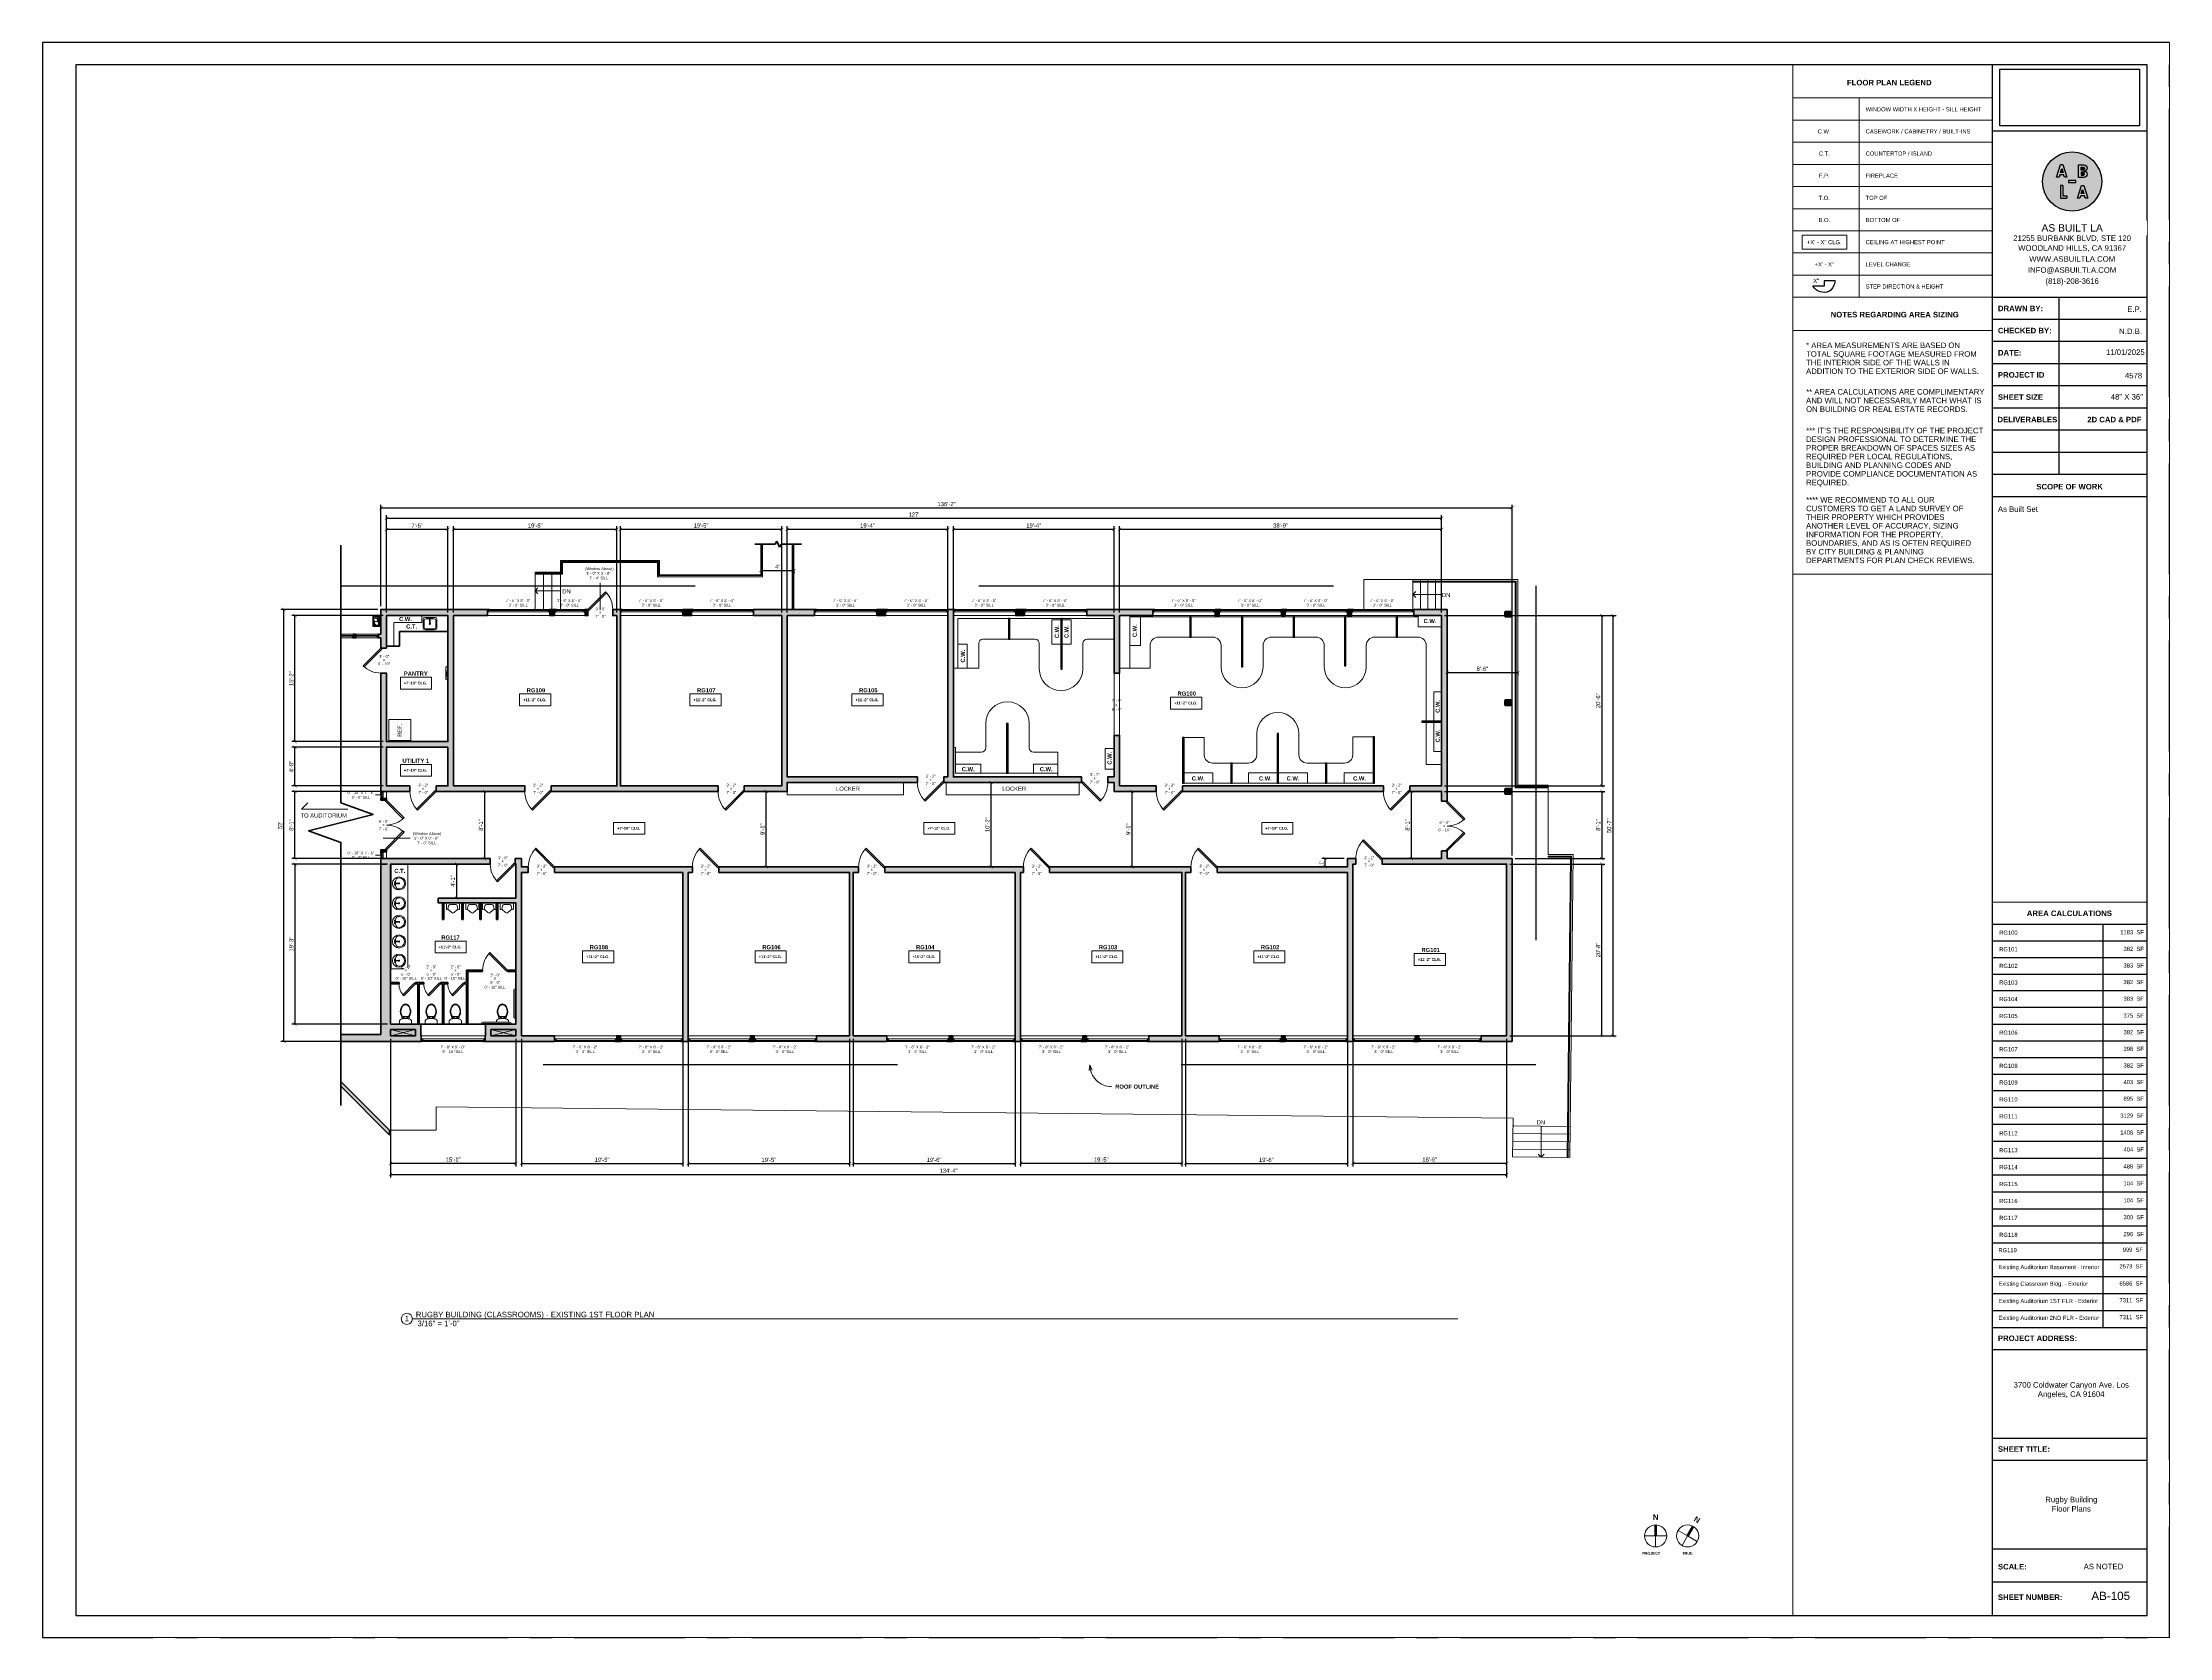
# Paper-space layout '6' of a CAD drawing. Header units: inches. Extents: x 0 to 48, y 0 to 36.
# The model-space entities are those that its viewports show. They can reach past a viewport. Long polylines and large blocks are cut down to what shows.
import ezdxf

# ---------------------------------------------------------------- set-up
doc = ezdxf.new("R2010")
doc.units = ezdxf.units.IN
doc.header["$MEASUREMENT"] = 0
doc.set_wipeout_variables(frame=1)
doc.linetypes.add('CENTERX2', pattern=[4, 2.5, -0.5, 0.5, -0.5])
doc.linetypes.add('HIDDEN2', pattern=[0.1875, 0.125, -0.0625])
for name, color, linetype, lineweight in [('A-ANNO', 2, 'Continuous', 5), ('A-ANNO-DIMS', 1, 'Continuous', 9), ('A-CASE', 4, 'Continuous', 9), ('A-DETAIL-1', 4, 'Continuous', 40), ('A-DETAIL-2', 20, 'Continuous', 25), ('A-DETAIL-3', 40, 'Continuous', 15), ('A-DETL', 90, 'Continuous', 9), ('A-DETL-THIN', 151, 'Continuous', 9), ('A-DOOR', 1, 'Continuous', 18), ('A-EQPT', 150, 'Continuous', 9), ('A-FIXT', 150, 'Continuous', 9), ('A-GLAZ', 2, 'Continuous', 30), ('A-HIDDEN', 2, 'HIDDEN2', 18), ('A-RAILING', 4, 'Continuous', 9), ('A-STRS', 4, 'Continuous', 9), ('A-WALL', 3, 'Continuous', 40), ('A-WINDOWS', 2, 'Continuous', 18)]:
    doc.layers.add(name, color=color, linetype=linetype, lineweight=lineweight)
doc.layers.add('A-HATCH', color=9, linetype='Continuous')
doc.layers.add('A-TB', color=7, linetype='Continuous')
doc.styles.add('Arial', font='arial.ttf')
doc.styles.add('Arial_1', font='arial.ttf', dxfattribs={"height": 0.0625})
doc.styles.add('Arial_2', font='arial.ttf', dxfattribs={"height": 3})
doc.styles.add('Arial_3', font='arial.ttf', dxfattribs={"height": 0.125})
doc.styles.add('Arial_4', font='arial.ttf', dxfattribs={"height": 3})
doc.styles.add('Arial_5', font='arial.ttf', dxfattribs={"height": 0.09375})
doc.styles.add('Arial_B', font='arialbd.ttf', dxfattribs={"height": 4.5})
doc.styles.add('Arial_B_1', font='arialbd.ttf', dxfattribs={"height": 3})
doc.styles.add('Arial_B_2', font='arialbd.ttf', dxfattribs={"height": 0.125})
doc.styles.add('Arial_B_3', font='arialbd.ttf', dxfattribs={"height": 0.0625})
doc.styles.add('JC', font='arial.ttf', dxfattribs={"height": 0.125})
doc.dimstyles.new('JC-DIMS', dxfattribs={"dimtxt": 0.125, "dimasz": 0.09375, "dimexe": 0.09375, "dimexo": 0.09375, "dimgap": 0.046875, "dimtad": 1, "dimdec": 1, "dimzin": 0, "dimdsep": 46, "dimlunit": 4, "dimtxsty": 'JC', "dimblk": 'ARCHTICK', "dimcen": 0.09, "dimclrd": 1, "dimclre": 1, "dimclrt": 256, "dimadec": 0, "dimazin": 0, "dimtfac": 1, "dimtdec": 1, "dimtofl": 0, "dimtmove": 1, "dimatfit": 3, "dimfxl": 1, "dimtolj": 1, "dimtzin": 0, "dimarcsym": 0})
picture_1 = doc.add_image_def('image1.png', size_in_pixel=(151, 61))

# ---------------------------------------------------------------- blocks, each defined once
blk = doc.blocks.new('JC_DOUBLE DOOR - DOUBLE DOOR-1460017-1-1st Floor - Classroom')
at = {"layer": 'A-DOOR', "lineweight": 30}
for p, q in [((-36, 4), (-10.5, 29.5)), ((-34.6, 2.6), (-36, 4)), ((-9.1, 28), (-34.6, 2.6)), ((-10.5, 29.5), (-9.1, 28)), ((10.5, 29.5), (9.1, 28)), ((9.1, 28), (34.6, 2.6)), ((36, 4), (10.5, 29.5)), ((34.6, 2.6), (36, 4))]:
    blk.add_line(p, q, dxfattribs=at)
at = {"layer": 'A-DOOR', "lineweight": 9}
for centre, start, end in [((-36, 4), 0, 45), ((36, 4), 135, 180)]:
    blk.add_arc(centre, 36, start, end, dxfattribs=at)
blk = doc.blocks.new('JC_DOOR_SINGLE PANEL - SINGLE DOOR-1460154-1-1st Floor - Classroom')
at = {"layer": 'A-DOOR', "lineweight": 30}
for p, q in [((-7.9, 30.9), (-9.3, 29.5)), ((19, 4), (-7.9, 30.9)), ((-9.3, 29.5), (17.6, 2.6)), ((17.6, 2.6), (19, 4))]:
    blk.add_line(p, q, dxfattribs=at)
at = {"layer": 'A-DOOR', "lineweight": 9}
blk.add_arc((19, 4), 38, 135, 180, dxfattribs=at)
blk = doc.blocks.new('JC_DOOR_SINGLE PANEL - SINGLE DOOR-1461113-1-1st Floor - Classroom')
at = {"layer": 'A-DOOR', "lineweight": 30}
for p, q in [((-9.3, -29.5), (17.6, -2.6)), ((-7.9, -30.9), (-9.3, -29.5)), ((19, -4), (-7.9, -30.9)), ((17.6, -2.6), (19, -4))]:
    blk.add_line(p, q, dxfattribs=at)
at = {"layer": 'A-DOOR', "lineweight": 9}
blk.add_arc((19, -4), 38, 180, 225, dxfattribs=at)
blk = doc.blocks.new('JC_DOOR_SINGLE PANEL - SINGLE DOOR-1464558-1-1st Floor - Classroom')
at = {"layer": 'A-DOOR', "lineweight": 30}
for p, q in [((-8.9, -28), (16.6, -2.6)), ((-7.5, -29.5), (-8.9, -28)), ((18, -4), (-7.5, -29.5)), ((16.6, -2.6), (18, -4))]:
    blk.add_line(p, q, dxfattribs=at)
at = {"layer": 'A-DOOR', "lineweight": 9}
blk.add_arc((18, -4), 36, 180, 225, dxfattribs=at)
blk = doc.blocks.new('JC_OPENING DOOR - OPENING DOOR-1465636-1-1st Floor - Classroom')
at = {"linetype": 'HIDDEN2'}
for p, q in [((44.7, 4), (-45.3, 4)), ((-45.3, -4), (44.7, -4))]:
    blk.add_line(p, q, dxfattribs=at)
for p, q in [((-45.3, 4), (-45.3, -4)), ((44.7, -4), (44.7, 4))]:
    blk.add_line(p, q)
blk = doc.blocks.new('JC_FIXED WINDOW - MUNTIN - FIXED WINDOW-1465971-1-1st Floor - Classroom')
at = {"layer": 'A-GLAZ'}
for p, q in [((-45, 4), (-45, -4)), ((-42.25, 4), (-45, 4)), ((-45, 0.5), (-43.75, 0.5)), ((-44.5, 4), (-44.5, 2.25)), ((-44.5, 2.25), (-43.75, 2.25)), ((-42.25, 2.25), (-43.75, 2.25)), ((-43.75, 2.25), (-43.75, 0.5)), ((-42.25, 4), (-42.25, 2.25)), ((42.25, 4), (45, 4)), ((42.25, 4), (42.25, 2.25)), ((42.25, 2.25), (44.5, 2.25)), ((43.75, 2.25), (43.75, 0.5)), ((43.75, 0.5), (45, 0.5)), ((44.5, 4), (44.5, 2.25)), ((45, 4), (45, -4))]:
    blk.add_line(p, q, dxfattribs=at)
at = {"layer": 'A-GLAZ', "lineweight": 9}
for p, q in [((43.75, 0.5), (-43.75, 0.5)), ((42.25, 4), (-42.25, 4))]:
    blk.add_line(p, q, dxfattribs=at)
at = {"layer": 'A-GLAZ', "lineweight": 40}
blk.add_line((-42.25, 3.125), (42.25, 3.125), dxfattribs=at)
at = {"layer": 'A-WINDOWS'}
for p, q in [((45, 4), (-45, 4)), ((-45, -4), (45, -4))]:
    blk.add_line(p, q, dxfattribs=at)
blk = doc.blocks.new('JC_FIXED WINDOW - MUNTIN - FIXED WINDOW-1468173-1-1st Floor - Classroom')
at = {"layer": 'A-GLAZ'}
for p, q in [((-46, 4), (-46, -4)), ((-43.25, 4), (-46, 4)), ((-46, 0.5), (-44.75, 0.5)), ((-45.5, 4), (-45.5, 2.25)), ((-45.5, 2.25), (-44.75, 2.25)), ((-43.25, 2.25), (-44.75, 2.25)), ((-44.75, 2.25), (-44.75, 0.5)), ((-43.25, 4), (-43.25, 2.25)), ((43.25, 4), (46, 4)), ((43.25, 4), (43.25, 2.25)), ((43.25, 2.25), (45.5, 2.25)), ((44.75, 2.25), (44.75, 0.5)), ((44.75, 0.5), (46, 0.5)), ((45.5, 4), (45.5, 2.25)), ((46, 4), (46, -4))]:
    blk.add_line(p, q, dxfattribs=at)
at = {"layer": 'A-GLAZ', "lineweight": 9}
for p, q in [((44.75, 0.5), (-44.75, 0.5)), ((43.25, 4), (-43.25, 4))]:
    blk.add_line(p, q, dxfattribs=at)
at = {"layer": 'A-GLAZ', "lineweight": 40}
blk.add_line((-43.25, 3.125), (43.25, 3.125), dxfattribs=at)
at = {"layer": 'A-WINDOWS'}
for p, q in [((46, 4), (-46, 4)), ((-46, -4), (46, -4))]:
    blk.add_line(p, q, dxfattribs=at)
blk = doc.blocks.new('JC_DOUBLE DOOR - DOUBLE DOOR-1539462-1-1st Floor - Classroom')
at = {"layer": 'A-DOOR', "lineweight": 30}
for p, q in [((-36, 4), (-10.5, 29.5)), ((-34.6, 2.6), (-36, 4)), ((-9.1, 28), (-34.6, 2.6)), ((-10.5, 29.5), (-9.1, 28)), ((10.5, 29.5), (9.1, 28)), ((9.1, 28), (34.6, 2.6)), ((36, 4), (10.5, 29.5)), ((34.6, 2.6), (36, 4))]:
    blk.add_line(p, q, dxfattribs=at)
at = {"layer": 'A-DOOR', "lineweight": 9}
for centre, start, end in [((-36, 4), 0, 45), ((36, 4), 135, 180)]:
    blk.add_arc(centre, 36, start, end, dxfattribs=at)
blk = doc.blocks.new('JC_FIXED WINDOW - MUNTIN - FIXED WINDOW-1470564-1-1st Floor - Classroom')
at = {"layer": 'A-GLAZ'}
for p, q in [((-45, 4.5), (-45, -4.5)), ((-42.25, 4.5), (-45, 4.5)), ((-45, 1), (-43.75, 1)), ((-44.5, 4.5), (-44.5, 2.75)), ((-44.5, 2.75), (-43.75, 2.75)), ((-42.25, 2.75), (-43.75, 2.75)), ((-43.75, 2.75), (-43.75, 1)), ((-42.25, 4.5), (-42.25, 2.75)), ((42.25, 4.5), (45, 4.5)), ((42.25, 4.5), (42.25, 2.75)), ((42.25, 2.75), (44.5, 2.75)), ((43.75, 2.75), (43.75, 1)), ((43.75, 1), (45, 1)), ((44.5, 4.5), (44.5, 2.75)), ((45, 4.5), (45, -4.5))]:
    blk.add_line(p, q, dxfattribs=at)
at = {"layer": 'A-GLAZ', "lineweight": 9}
for p, q in [((43.75, 1), (-43.75, 1)), ((42.25, 4.5), (-42.25, 4.5))]:
    blk.add_line(p, q, dxfattribs=at)
at = {"layer": 'A-GLAZ', "lineweight": 40}
blk.add_line((-42.25, 3.625), (42.25, 3.625), dxfattribs=at)
at = {"layer": 'A-WINDOWS'}
for p, q in [((45, 4.5), (-45, 4.5)), ((-45, -4.5), (45, -4.5))]:
    blk.add_line(p, q, dxfattribs=at)
blk = doc.blocks.new('JC_FIXED WINDOW - MUNTIN - FIXED WINDOW-1470954-1-1st Floor - Classroom')
at = {"layer": 'A-GLAZ'}
for p, q in [((-22, 4.5), (-22, -4.5)), ((-19.25, 4.5), (-22, 4.5)), ((-22, 1), (-20.75, 1)), ((-21.5, 4.5), (-21.5, 2.75)), ((-21.5, 2.75), (-20.75, 2.75)), ((-19.25, 2.75), (-20.75, 2.75)), ((-20.75, 2.75), (-20.75, 1)), ((-19.25, 4.5), (-19.25, 2.75)), ((19.25, 4.5), (22, 4.5)), ((19.25, 4.5), (19.25, 2.75)), ((19.25, 2.75), (21.5, 2.75)), ((20.75, 2.75), (20.75, 1)), ((20.75, 1), (22, 1)), ((21.5, 4.5), (21.5, 2.75)), ((22, 4.5), (22, -4.5))]:
    blk.add_line(p, q, dxfattribs=at)
at = {"layer": 'A-GLAZ', "lineweight": 9}
for p, q in [((20.75, 1), (-20.75, 1)), ((19.25, 4.5), (-19.25, 4.5))]:
    blk.add_line(p, q, dxfattribs=at)
at = {"layer": 'A-GLAZ', "lineweight": 40}
blk.add_line((-19.25, 3.625), (19.25, 3.625), dxfattribs=at)
at = {"layer": 'A-WINDOWS'}
for p, q in [((22, 4.5), (-22, 4.5)), ((-22, -4.5), (22, -4.5))]:
    blk.add_line(p, q, dxfattribs=at)
blk = doc.blocks.new('JC_DOOR_SINGLE PANEL - SINGLE DOOR-1471797-1-1st Floor - Classroom')
at = {"layer": 'A-DOOR', "lineweight": 30}
for p, q in [((-8.9, -28.5), (16.6, -3.1)), ((-7.5, -30), (-8.9, -28.5)), ((18, -4.5), (-7.5, -30)), ((16.6, -3.1), (18, -4.5))]:
    blk.add_line(p, q, dxfattribs=at)
at = {"layer": 'A-DOOR', "lineweight": 9}
blk.add_arc((18, -4.5), 36, 180, 225, dxfattribs=at)
blk = doc.blocks.new('JC_DOOR_SINGLE PANEL - SINGLE DOOR-1542686-1-1st Floor - Classroom')
at = {"layer": 'A-DOOR', "lineweight": 30}
for p, q in [((-7.5, 29.5), (-8.9, 28)), ((-8.9, 28), (16.6, 2.6)), ((18, 4), (-7.5, 29.5)), ((16.6, 2.6), (18, 4))]:
    blk.add_line(p, q, dxfattribs=at)
at = {"layer": 'A-DOOR', "lineweight": 9}
blk.add_arc((18, 4), 36, 135, 180, dxfattribs=at)
blk = doc.blocks.new('JC_COUNTERTOP - JC_COUNTERTOP-1527840-1-1st Floor - Classroom')
at = {"layer": 'A-CASE'}
for p, q in [((0, 25), (-151, 25)), ((0, 1), (-151, 1)), ((0, 1), (0, 25)), ((0, 0), (0, 1))]:
    blk.add_line(p, q, dxfattribs=at)
blk = doc.blocks.new('Sink Vanity-Round - 19_ x 19_-19254-1-1st Floor - Classroom')
at = {"layer": 'A-FIXT'}
for p, q in [((3.4, 9.7), (3.4, 5.4)), ((4.2, 9.7), (4.2, 5.4))]:
    blk.add_line(p, q, dxfattribs=at)
for centre, radius, start, end in [((3.8, 3.4), 9.5, 90, 270), ((3.8, 3.4), 7.93, 165.3071, 14.6929), ((0.1, 4.1), 4.12, 120.7927, 162.1904), ((3.8, -9.2), 17.8, 91.2067, 109.2086), ((1.8, 9.7), 0.5, 360, 180), ((1.8, 9.7), 0.5, 180, 360), ((3.8, 3.4), 0.813, 360, 180), ((3.8, 3.4), 0.813, 180, 360), ((3.8, 9.7), 0.375, 360, 180), ((3.8, 5.4), 0.375, 180, 360), ((3.8, 3.4), 9.5, 270, 90), ((3.8, -9.2), 17.8, 70.7914, 88.7933), ((5.8, 9.7), 0.5, 360, 180), ((5.8, 9.7), 0.5, 180, 360), ((7.6, 4.1), 4.12, 17.8096, 59.2073)]:
    blk.add_arc(centre, radius, start, end, dxfattribs=at)
blk = doc.blocks.new('BEST_Toilet-Floor_Mount-KOHLER-Cimarron-K-5310 - Not A Type-See Type Catalog-832360-1-1st Floor - Classroom')
at = {"layer": 'A-FIXT'}
for p, q in [((-8.8, -1), (-8.8, -6)), ((4.2, -11.5), (-4.3, -11.5)), ((4.2, -11.8), (-4.3, -11.8)), ((-3.5, -9.7), (-2, -9.7)), ((-3.5, -9.7), (-3.5, -11.5)), ((-2, -11.5), (-2, -9.7)), ((2, -9.7), (3.5, -9.7)), ((2, -9.7), (2, -11.5)), ((3.5, -11.5), (3.5, -9.7)), ((8.8, -6), (8.8, -1))]:
    blk.add_line(p, q, dxfattribs=at)
for centre, radius, start, end in [((-3.2, -1.6), 7.1, 217.5906, 254.5518), ((3.3, -18.8), 10.9, 157.4214, 190.5786), ((6.8, -18.7), 14.4, 188.417, 209.583), ((-3.3, -16.1), 3.75, 141.6816, 157.4214), ((-7.7, -12.7), 1.75, 321.6816, 345.6648), ((-51, -1.6), 46.5, 345.6648, 349.205), ((3.6, -20.6), 10.7, 209.583, 230.417), ((-23.4, -6.9), 18.4, 349.205, 354.9347), ((0.8, 24), 33, 259.7563, 268.6223), ((-4.3, -11.8), 0.299, 90, 175.6962), ((0.1, -24.8), 5.17, 230.417, 269.359), ((-0.8, 24), 33, 271.3777, 280.2437), ((-0.1, -24.8), 5.17, 270.641, 309.583), ((-3.6, -20.6), 10.7, 309.583, 330.417), ((4.2, -11.8), 0.299, 4.3025, 90), ((3.2, -1.6), 7.1, 285.4482, 322.4094), ((23.4, -6.9), 18.4, 185.0653, 190.795), ((51, -1.6), 46.5, 190.795, 194.3352), ((-6.8, -18.7), 14.4, 330.417, 351.583), ((7.7, -12.7), 1.75, 194.3352, 218.3184), ((3.3, -16.1), 3.75, 22.5786, 38.3184), ((-3.3, -18.8), 10.9, 349.4214, 22.5786)]:
    blk.add_arc(centre, radius, start, end, dxfattribs=at)
for centre, major_axis, ratio, start_param, end_param in [((2.5, -19.1), (-5.56, 7.41), 0.998758, 0.685563, 1.075947), ((10.2, -18), (-7.4, 15.3), 0.996871, 1.268614, 1.423842), ((10.5, -21.2), (-5.7, 16.6), 0.997479, 0.891055, 0.994325), ((5, -19.6), (-6.32, 9.77), 0.999003, 1.302763, 1.707421), ((14.8, -22.7), (-6.7, 21), 0.99726, 0.748253, 0.914402), ((-4.3, -11.9), (-0.144, 0), 0.998055, 4.719691, 5.772222), ((5.4, -19.3), (-8.84, 8.28), 0.998783, 1.463765, 1.511024), ((-5.5, -19.3), (8.86, 8.26), 0.998854, 4.77451, 4.823535), ((-5.1, -19.6), (6.48, 9.66), 0.999368, 4.593631, 4.996279), ((4.2, -11.9), (0.144, 0), 0.99807, 0.508647, 1.561187), ((-14.8, -22.7), (5.5, 21.4), 0.996876, 5.312572, 5.478562), ((-10.6, -21.2), (5.4, 16.7), 0.997344, 5.270344, 5.373801), ((-10.2, -18), (7.5, 15.3), 0.997058, 4.86643, 5.021783), ((-2.6, -19.1), (5.48, 7.47), 0.998725, 5.196526, 5.58692)]:
    blk.add_ellipse(centre, major_axis=major_axis, ratio=ratio, start_param=start_param, end_param=end_param, dxfattribs=at)
for points in [[(-6.7, -16.9), (-6.8, -17.5), (-7, -18.7), (-6.9, -19.9), (-6.8, -20.5)], [(-6.8, -20.5), (-6.8, -21), (-6.6, -21.8), (-6.4, -22.7), (-6.2, -23.1)], [(-6.1, -15.1), (-6.2, -15.4), (-6.4, -16), (-6.6, -16.6), (-6.7, -16.9)], [(-6.2, -23.1), (-6, -23.9), (-5.3, -25.4), (-4.4, -26.7), (-3.9, -27.3)], [(-4.6, -11.8), (-4.9, -12.3), (-5.5, -13.4), (-5.9, -14.5), (-6.1, -15.1)], [(-3.9, -27.3), (-3.8, -27.4), (-3.7, -27.5), (-3.6, -27.6), (-3.5, -27.7)], [(3.9, -27.3), (4.4, -26.7), (5.3, -25.4), (5.9, -23.9), (6.2, -23.1)], [(6.1, -15.1), (5.9, -14.5), (5.4, -13.4), (4.8, -12.3), (4.5, -11.8)], [(6.6, -16.9), (6.5, -16.6), (6.4, -16), (6.2, -15.4), (6.1, -15.1)], [(6.2, -23.1), (6.3, -22.7), (6.5, -21.8), (6.7, -21), (6.8, -20.5)], [(6.8, -20.5), (6.9, -19.9), (6.9, -18.7), (6.8, -17.5), (6.6, -16.9)]]:
    blk.add_open_spline(points, degree=3, dxfattribs=at)
for points, knots in [([(-3.5, -27.7), (-3.3, -27.9), (-2.9, -28.3), (-2.1, -28.8), (-0.9, -29.2), (0.4, -29.2), (1.3, -29), (2.1, -28.8), (2.6, -28.5), (3, -28.1), (3.3, -27.9), (3.5, -27.7)], [0, 0, 0, 0, 0.1, 0.2, 0.4, 0.55, 0.7, 0.775, 0.85, 0.925, 1, 1, 1, 1]), ([(-3.4, -27.6), (-3.2, -27.8), (-2.8, -28.1), (-2.2, -28.5), (-1.5, -28.8), (-0.5, -29), (0.7, -29), (1.9, -28.6), (2.8, -28.1), (3.1, -27.8), (3.3, -27.6)], [0, 0, 0, 0, 0.1, 0.2, 0.3, 0.4, 0.6, 0.8, 0.9, 1, 1, 1, 1]), ([(3.5, -27.7), (3.5, -27.6), (3.7, -27.5), (3.8, -27.3), (3.9, -27.3)], [-1.50814179, -1.50814179, -1.50814179, -1.50814179, -1.48416303, -1.45965057, -1.45965057, -1.45965057, -1.45965057])]:
    blk.add_open_spline(points, degree=3, knots=knots, dxfattribs=at)
blk = doc.blocks.new('BEST_Toilet-Floor_Mount-KOHLER-Cimarron-K-5310 - Not A Type-See Type Catalog-V1-1-1st Floor - Classroom')
at = {"layer": 'A-FIXT'}
for p, q in [((8.8, -1), (-8.8, -1)), ((-8.8, -1), (-8.8, -6)), ((4.2, -11.5), (-4.3, -11.5)), ((4.2, -11.8), (-4.3, -11.8)), ((-3.5, -9.7), (-2, -9.7)), ((-3.5, -9.7), (-3.5, -11.5)), ((-2, -11.5), (-2, -9.7)), ((2, -9.7), (3.5, -9.7)), ((2, -9.7), (2, -11.5)), ((3.5, -11.5), (3.5, -9.7)), ((8.8, -6), (8.8, -1))]:
    blk.add_line(p, q, dxfattribs=at)
for centre, radius, start, end in [((-3.2, -1.6), 7.1, 217.5906, 254.5518), ((3.3, -18.8), 10.9, 157.4214, 190.5786), ((6.8, -18.7), 14.4, 188.417, 209.583), ((-3.3, -16.1), 3.75, 141.6816, 157.4214), ((-7.7, -12.7), 1.75, 321.6816, 345.6648), ((-51, -1.6), 46.5, 345.6648, 349.205), ((3.6, -20.6), 10.7, 209.583, 230.417), ((-23.4, -6.9), 18.4, 349.205, 354.9347), ((0.8, 24), 33, 259.7563, 268.6223), ((-4.3, -11.8), 0.299, 90, 175.6962), ((0.1, -24.8), 5.17, 230.417, 269.359), ((-0.8, 24), 33, 271.3777, 280.2437), ((-0.1, -24.8), 5.17, 270.641, 309.583), ((-3.6, -20.6), 10.7, 309.583, 330.417), ((4.2, -11.8), 0.299, 4.3025, 90), ((3.2, -1.6), 7.1, 285.4482, 322.4094), ((23.4, -6.9), 18.4, 185.0653, 190.795), ((51, -1.6), 46.5, 190.795, 194.3352), ((-6.8, -18.7), 14.4, 330.417, 351.583), ((7.7, -12.7), 1.75, 194.3352, 218.3184), ((3.3, -16.1), 3.75, 22.5786, 38.3184), ((-3.3, -18.8), 10.9, 349.4214, 22.5786)]:
    blk.add_arc(centre, radius, start, end, dxfattribs=at)
for centre, major_axis, ratio, start_param, end_param in [((2.5, -19.1), (-5.56, 7.41), 0.998758, 0.685563, 1.075947), ((10.2, -18), (-7.4, 15.3), 0.996871, 1.268614, 1.423842), ((10.5, -21.2), (-5.7, 16.6), 0.997479, 0.891055, 0.994325), ((5, -19.6), (-6.32, 9.77), 0.999003, 1.302763, 1.707421), ((14.8, -22.7), (-6.7, 21), 0.99726, 0.748253, 0.914402), ((-4.3, -11.9), (-0.144, 0), 0.998055, 4.719691, 5.772222), ((5.4, -19.3), (-8.84, 8.28), 0.998783, 1.463765, 1.511024), ((-5.5, -19.3), (8.86, 8.26), 0.998854, 4.77451, 4.823535), ((-5.1, -19.6), (6.48, 9.66), 0.999368, 4.593631, 4.996279), ((4.2, -11.9), (0.144, 0), 0.99807, 0.508647, 1.561187), ((-14.8, -22.7), (5.5, 21.4), 0.996876, 5.312572, 5.478562), ((-10.6, -21.2), (5.4, 16.7), 0.997344, 5.270344, 5.373801), ((-10.2, -18), (7.5, 15.3), 0.997058, 4.86643, 5.021783), ((-2.6, -19.1), (5.48, 7.47), 0.998725, 5.196526, 5.58692)]:
    blk.add_ellipse(centre, major_axis=major_axis, ratio=ratio, start_param=start_param, end_param=end_param, dxfattribs=at)
for points in [[(-6.7, -16.9), (-6.8, -17.5), (-7, -18.7), (-6.9, -19.9), (-6.8, -20.5)], [(-6.8, -20.5), (-6.8, -21), (-6.6, -21.8), (-6.4, -22.7), (-6.2, -23.1)], [(-6.1, -15.1), (-6.2, -15.4), (-6.4, -16), (-6.6, -16.6), (-6.7, -16.9)], [(-6.2, -23.1), (-6, -23.9), (-5.3, -25.4), (-4.4, -26.7), (-3.9, -27.3)], [(-4.6, -11.8), (-4.9, -12.3), (-5.5, -13.4), (-5.9, -14.5), (-6.1, -15.1)], [(-3.9, -27.3), (-3.8, -27.4), (-3.7, -27.5), (-3.6, -27.6), (-3.5, -27.7)], [(3.9, -27.3), (4.4, -26.7), (5.3, -25.4), (5.9, -23.9), (6.2, -23.1)], [(6.1, -15.1), (5.9, -14.5), (5.4, -13.4), (4.8, -12.3), (4.5, -11.8)], [(6.6, -16.9), (6.5, -16.6), (6.4, -16), (6.2, -15.4), (6.1, -15.1)], [(6.2, -23.1), (6.3, -22.7), (6.5, -21.8), (6.7, -21), (6.8, -20.5)], [(6.8, -20.5), (6.9, -19.9), (6.9, -18.7), (6.8, -17.5), (6.6, -16.9)]]:
    blk.add_open_spline(points, degree=3, dxfattribs=at)
for points, knots in [([(-3.5, -27.7), (-3.3, -27.9), (-2.9, -28.3), (-2.1, -28.8), (-0.9, -29.2), (0.4, -29.2), (1.3, -29), (2.1, -28.8), (2.6, -28.5), (3, -28.1), (3.3, -27.9), (3.5, -27.7)], [0, 0, 0, 0, 0.1, 0.2, 0.4, 0.55, 0.7, 0.775, 0.85, 0.925, 1, 1, 1, 1]), ([(-3.4, -27.6), (-3.2, -27.8), (-2.8, -28.1), (-2.2, -28.5), (-1.5, -28.8), (-0.5, -29), (0.7, -29), (1.9, -28.6), (2.8, -28.1), (3.1, -27.8), (3.3, -27.6)], [0, 0, 0, 0, 0.1, 0.2, 0.3, 0.4, 0.6, 0.8, 0.9, 1, 1, 1, 1]), ([(3.5, -27.7), (3.5, -27.6), (3.7, -27.5), (3.8, -27.3), (3.9, -27.3)], [-1.50814179, -1.50814179, -1.50814179, -1.50814179, -1.48416303, -1.45965057, -1.45965057, -1.45965057, -1.45965057])]:
    blk.add_open_spline(points, degree=3, knots=knots, dxfattribs=at)
blk = doc.blocks.new('JC_SINGLE DOOR-NO TRIM - SINGLE DOOR-1529446-1-1st Floor - Classroom')
at = {"layer": 'A-DOOR', "lineweight": 30}
for p, q in [((-6.4, -16.6), (10.6, 0.4)), ((10.6, 0.4), (12, -1)), ((-5, -18), (-6.4, -16.6)), ((12, -1), (-5, -18))]:
    blk.add_line(p, q, dxfattribs=at)
at = {"layer": 'A-DOOR', "lineweight": 9}
blk.add_arc((12, -1), 24, 180, 225, dxfattribs=at)
blk = doc.blocks.new('JC_SINGLE DOOR-NO TRIM - SINGLE DOOR-1530108-1-1st Floor - Classroom')
at = {"layer": 'A-DOOR', "lineweight": 30}
for p, q in [((-7.5, 26.5), (-8.9, 25)), ((-8.9, 25), (16.6, -0.4)), ((18, 1), (-7.5, 26.5)), ((16.6, -0.4), (18, 1))]:
    blk.add_line(p, q, dxfattribs=at)
at = {"layer": 'A-DOOR', "lineweight": 9}
blk.add_arc((18, 1), 36, 135, 180, dxfattribs=at)
blk = doc.blocks.new('BEST_Toilet-Floor_Mount-KOHLER-Cimarron-K-5310 - Not A Type-See Type Catalog-V2-1-1st Floor - Classroom')
at = {"layer": 'A-FIXT'}
for p, q in [((-8.8, -1), (-8.8, -1.9)), ((-8.8, -3.9), (-8.8, -6)), ((4.2, -11.5), (-4.3, -11.5)), ((4.2, -11.8), (-4.3, -11.8)), ((-3.5, -9.7), (-2, -9.7)), ((-3.5, -9.7), (-3.5, -11.5)), ((-2, -11.5), (-2, -9.7)), ((2, -9.7), (3.5, -9.7)), ((2, -9.7), (2, -11.5)), ((3.5, -11.5), (3.5, -9.7)), ((8.8, -1.9), (8.8, -1)), ((8.8, -6), (8.8, -3.9))]:
    blk.add_line(p, q, dxfattribs=at)
for centre, radius, start, end in [((-3.2, -1.6), 7.1, 217.5906, 254.5518), ((3.3, -18.8), 10.9, 157.4214, 190.5786), ((6.8, -18.7), 14.4, 188.417, 209.583), ((-3.3, -16.1), 3.75, 141.6816, 157.4214), ((-7.7, -12.7), 1.75, 321.6816, 345.6648), ((-51, -1.6), 46.5, 345.6648, 349.205), ((3.6, -20.6), 10.7, 209.583, 230.417), ((-23.4, -6.9), 18.4, 349.205, 354.9347), ((0.8, 24), 33, 259.7563, 268.6223), ((-4.3, -11.8), 0.299, 90, 175.6962), ((0.1, -24.8), 5.17, 230.417, 269.359), ((-0.8, 24), 33, 271.3777, 280.2437), ((-0.1, -24.8), 5.17, 270.641, 309.583), ((-3.6, -20.6), 10.7, 309.583, 330.417), ((4.2, -11.8), 0.299, 4.3025, 90), ((3.2, -1.6), 7.1, 285.4482, 322.4094), ((23.4, -6.9), 18.4, 185.0653, 190.795), ((51, -1.6), 46.5, 190.795, 194.3352), ((-6.8, -18.7), 14.4, 330.417, 351.583), ((7.7, -12.7), 1.75, 194.3352, 218.3184), ((3.3, -16.1), 3.75, 22.5786, 38.3184), ((-3.3, -18.8), 10.9, 349.4214, 22.5786)]:
    blk.add_arc(centre, radius, start, end, dxfattribs=at)
for centre, major_axis, ratio, start_param, end_param in [((2.5, -19.1), (-5.56, 7.41), 0.998758, 0.685563, 1.075947), ((10.2, -18), (-7.4, 15.3), 0.996871, 1.268614, 1.423842), ((10.5, -21.2), (-5.7, 16.6), 0.997479, 0.891055, 0.994325), ((5, -19.6), (-6.32, 9.77), 0.999003, 1.302763, 1.707421), ((14.8, -22.7), (-6.7, 21), 0.99726, 0.748253, 0.914402), ((-4.3, -11.9), (-0.144, 0), 0.998055, 4.719691, 5.772222), ((5.4, -19.3), (-8.84, 8.28), 0.998783, 1.463765, 1.511024), ((-5.5, -19.3), (8.86, 8.26), 0.998854, 4.77451, 4.823535), ((-5.1, -19.6), (6.48, 9.66), 0.999368, 4.593631, 4.996279), ((4.2, -11.9), (0.144, 0), 0.99807, 0.508647, 1.561187), ((-14.8, -22.7), (5.5, 21.4), 0.996876, 5.312572, 5.478562), ((-10.6, -21.2), (5.4, 16.7), 0.997344, 5.270344, 5.373801), ((-10.2, -18), (7.5, 15.3), 0.997058, 4.86643, 5.021783), ((-2.6, -19.1), (5.48, 7.47), 0.998725, 5.196526, 5.58692)]:
    blk.add_ellipse(centre, major_axis=major_axis, ratio=ratio, start_param=start_param, end_param=end_param, dxfattribs=at)
for points in [[(-6.7, -16.9), (-6.8, -17.5), (-7, -18.7), (-6.9, -19.9), (-6.8, -20.5)], [(-6.8, -20.5), (-6.8, -21), (-6.6, -21.8), (-6.4, -22.7), (-6.2, -23.1)], [(-6.1, -15.1), (-6.2, -15.4), (-6.4, -16), (-6.6, -16.6), (-6.7, -16.9)], [(-6.2, -23.1), (-6, -23.9), (-5.3, -25.4), (-4.4, -26.7), (-3.9, -27.3)], [(-4.6, -11.8), (-4.9, -12.3), (-5.5, -13.4), (-5.9, -14.5), (-6.1, -15.1)], [(-3.9, -27.3), (-3.8, -27.4), (-3.7, -27.5), (-3.6, -27.6), (-3.5, -27.7)], [(3.9, -27.3), (4.4, -26.7), (5.3, -25.4), (5.9, -23.9), (6.2, -23.1)], [(6.1, -15.1), (5.9, -14.5), (5.4, -13.4), (4.8, -12.3), (4.5, -11.8)], [(6.6, -16.9), (6.5, -16.6), (6.4, -16), (6.2, -15.4), (6.1, -15.1)], [(6.2, -23.1), (6.3, -22.7), (6.5, -21.8), (6.7, -21), (6.8, -20.5)], [(6.8, -20.5), (6.9, -19.9), (6.9, -18.7), (6.8, -17.5), (6.6, -16.9)]]:
    blk.add_open_spline(points, degree=3, dxfattribs=at)
for points, knots in [([(-3.5, -27.7), (-3.3, -27.9), (-2.9, -28.3), (-2.1, -28.8), (-0.9, -29.2), (0.4, -29.2), (1.3, -29), (2.1, -28.8), (2.6, -28.5), (3, -28.1), (3.3, -27.9), (3.5, -27.7)], [0, 0, 0, 0, 0.1, 0.2, 0.4, 0.55, 0.7, 0.775, 0.85, 0.925, 1, 1, 1, 1]), ([(-3.4, -27.6), (-3.2, -27.8), (-2.8, -28.1), (-2.2, -28.5), (-1.5, -28.8), (-0.5, -29), (0.7, -29), (1.9, -28.6), (2.8, -28.1), (3.1, -27.8), (3.3, -27.6)], [0, 0, 0, 0, 0.1, 0.2, 0.3, 0.4, 0.6, 0.8, 0.9, 1, 1, 1, 1]), ([(3.5, -27.7), (3.5, -27.6), (3.7, -27.5), (3.8, -27.3), (3.9, -27.3)], [-1.50814179, -1.50814179, -1.50814179, -1.50814179, -1.48416303, -1.45965057, -1.45965057, -1.45965057, -1.45965057])]:
    blk.add_open_spline(points, degree=3, knots=knots, dxfattribs=at)
blk = doc.blocks.new('Top Rail Type - Top Rail_Internal_-1534940-1-1st Floor - Classroom')
at = {"layer": 'A-RAILING'}
for p, q in [((1345, -271.3), (1345, -271.5)), ((1540.4, -568.5), (1540.4, -568.3))]:
    blk.add_line(p, q, dxfattribs=at)
for points in [[(1493.5, -271.3), (1493.5, -271.4), (1493.4, -271.4), (1493.4, -271.4), (1493.3, -271.5), (1493.3, -271.5), (1493.3, -271.5)], [(1493.5, -568.3), (1493.5, -568.4), (1493.4, -568.4), (1493.4, -568.4), (1493.3, -568.5), (1493.3, -568.5), (1493.3, -568.5)]]:
    blk.add_open_spline(points, degree=3, knots=[0.46086968, 0.46086968, 0.46086968, 0.46086968, 0.47916667, 0.5, 0.52083333, 0.53913032, 0.53913032, 0.53913032, 0.53913032], dxfattribs=at)
blk = doc.blocks.new('Top Rail Type - Top Rail_Internal_-V3-1-1st Floor - Classroom')
at = {"layer": 'A-RAILING'}
for p, q in [((1345, -272.2), (1345, -270.7)), ((1494.1, -270.7), (1345, -270.7)), ((1492.6, -272.2), (1345, -272.2)), ((1492.6, -569.2), (1492.6, -272.2)), ((1494.1, -567.7), (1494.1, -270.7)), ((1540.4, -569.2), (1492.6, -569.2)), ((1540.4, -567.7), (1494.1, -567.7)), ((1540.4, -569.2), (1540.4, -567.7))]:
    blk.add_line(p, q, dxfattribs=at)
blk = doc.blocks.new('Top Rail Type - Top Rail_Internal_-1538078-1-1st Floor - Classroom')
at = {"layer": 'A-RAILING'}
for p, q in [((405.2, -217.2), (405, -217.2)), ((77.1, -259.8), (77.1, -259.9))]:
    blk.add_line(p, q, dxfattribs=at)
for points in [[(115.7, -242.8), (115.7, -242.8), (115.8, -242.8), (115.8, -242.8), (115.9, -242.9), (115.9, -242.9), (115.9, -242.9)], [(254.9, -242.8), (254.9, -242.8), (254.9, -242.8), (254.8, -242.8), (254.8, -242.9), (254.7, -242.9), (254.7, -242.9)], [(115.7, -259.8), (115.7, -259.8), (115.8, -259.8), (115.8, -259.8), (115.9, -259.9), (115.9, -259.9), (115.9, -259.9)], [(254.9, -263.4), (254.9, -263.4), (254.9, -263.4), (254.8, -263.5), (254.8, -263.5), (254.7, -263.6), (254.7, -263.6)], [(405, -263.4), (405, -263.4), (405, -263.4), (405.1, -263.5), (405.1, -263.5), (405.1, -263.6), (405.2, -263.6)]]:
    blk.add_open_spline(points, degree=3, knots=[0.46086968, 0.46086968, 0.46086968, 0.46086968, 0.47916667, 0.5, 0.52083333, 0.53913032, 0.53913032, 0.53913032, 0.53913032], dxfattribs=at)
blk = doc.blocks.new('Top Rail Type - Top Rail_Internal_-V4-1-1st Floor - Classroom')
at = {"layer": 'A-RAILING'}
for p, q in [((115.1, -242.1), (115.1, -259.1)), ((255.6, -242.1), (115.1, -242.1)), ((116.6, -243.6), (116.6, -260.6)), ((254.1, -243.6), (116.6, -243.6)), ((254.1, -264.2), (254.1, -243.6)), ((255.6, -262.7), (255.6, -242.1)), ((405.8, -217.2), (404.3, -217.2)), ((404.3, -217.2), (404.3, -262.7)), ((405.8, -217.2), (405.8, -264.2)), ((77.1, -260.6), (77.1, -259.1)), ((115.1, -259.1), (77.1, -259.1)), ((116.6, -260.6), (77.1, -260.6)), ((405.8, -264.2), (254.1, -264.2)), ((404.3, -262.7), (255.6, -262.7))]:
    blk.add_line(p, q, dxfattribs=at)
blk = doc.blocks.new('Top Rail Type - Top Rail_Internal_-1538106-1-1st Floor - Classroom')
at = {"layer": 'A-RAILING'}
blk.add_line((449.2, -217.2), (449, -217.2), dxfattribs=at)
blk = doc.blocks.new('Top Rail Type - Top Rail_Internal_-V5-1-1st Floor - Classroom')
at = {"layer": 'A-RAILING'}
for p, q in [((448.3, -217.2), (449.8, -217.2)), ((448.3, -311.4), (448.3, -217.2)), ((449.8, -311.4), (449.8, -217.2))]:
    blk.add_line(p, q, dxfattribs=at)
blk = doc.blocks.new('JC_FIXED WINDOW - MUNTIN - FIXED WINDOW-1539870-1-1st Floor - Classroom')
at = {"layer": 'A-GLAZ'}
for p, q in [((-5, 4), (-5, -4)), ((-2.25, 4), (-5, 4)), ((-5, 0.5), (-3.75, 0.5)), ((-4.5, 4), (-4.5, 2.25)), ((-4.5, 2.25), (-3.75, 2.25)), ((-2.25, 2.25), (-3.75, 2.25)), ((-3.75, 2.25), (-3.75, 0.5)), ((-2.25, 4), (-2.25, 2.25)), ((2.25, 4), (5, 4)), ((2.25, 4), (2.25, 2.25)), ((2.25, 2.25), (4.5, 2.25)), ((3.75, 2.25), (3.75, 0.5)), ((3.75, 0.5), (5, 0.5)), ((4.5, 4), (4.5, 2.25)), ((5, 4), (5, -4))]:
    blk.add_line(p, q, dxfattribs=at)
at = {"layer": 'A-GLAZ', "lineweight": 9}
for p, q in [((3.75, 0.5), (-3.75, 0.5)), ((2.25, 4), (-2.25, 4))]:
    blk.add_line(p, q, dxfattribs=at)
at = {"layer": 'A-GLAZ', "lineweight": 40}
blk.add_line((-2.25, 3.125), (2.25, 3.125), dxfattribs=at)
at = {"layer": 'A-WINDOWS'}
for p, q in [((5, 4), (-5, 4)), ((-5, -4), (5, -4))]:
    blk.add_line(p, q, dxfattribs=at)
blk = doc.blocks.new('Sink Vanity-Square - 20_ x 18_-669472-1-1st Floor - Classroom')
at = {"layer": 'A-FIXT'}
for p, q in [((-9.4, 4.6), (-9.4, -6.9)), ((-7.9, 2.7), (-7.9, -6.9)), ((8.1, 7.1), (-6.9, 7.1)), ((0.1, 5.2), (-5.4, 5.2)), ((3.6, 7.1), (-2.9, 7.1)), ((-2.9, 5.6), (0.1, 5.6)), ((0.1, 6.3), (0.1, 0.2)), ((1.1, 6.3), (1.1, 0.2)), ((1.1, 5.6), (3.6, 5.6)), ((6.6, 5.2), (1.1, 5.2)), ((9.1, -6.9), (9.1, 2.7)), ((10.6, -6.9), (10.6, 4.6)), ((-6.1, -10.9), (7.3, -10.9)), ((-5.4, -9.4), (6.6, -9.4))]:
    blk.add_line(p, q, dxfattribs=at)
for centre, radius, start, end in [((-6.9, 4.6), 2.5, 90, 180), ((-5.4, 2.7), 2.5, 90, 180), ((-2.9, 6.3), 0.75, 90, 270), ((-1.9, 6.3), 0.75, 360, 180), ((-1.9, 6.3), 0.75, 180, 0), ((0.6, 6.3), 0.5, 360, 180), ((0.6, 0.2), 0.5, 180, 0), ((2.6, 6.3), 0.75, 360, 180), ((2.6, 6.3), 0.75, 180, 360), ((3.6, 6.3), 0.75, 270, 90), ((6.6, 2.7), 2.5, 0, 90), ((8.1, 4.6), 2.5, 360, 90), ((-5.9, -7.4), 3.51, 171.8503, 267.5498), ((-5.4, -6.9), 2.5, 180, 270), ((0.6, -2), 1, 360, 180), ((0.6, -2), 1, 180, 0), ((6.6, -6.9), 2.5, 270, 0), ((7.1, -7.4), 3.51, 272.4502, 8.1497)]:
    blk.add_arc(centre, radius, start, end, dxfattribs=at)
blk = doc.blocks.new('Electrical Panel - Power Panel-1540717-1-1st Floor - Classroom')
at = {"layer": 'A-EQPT'}
for p, q in [((-16, 7), (2, 4)), ((-16, 7), (2, 7)), ((-16, 4), (-16, 7)), ((-16, 4), (2, 4)), ((2, 4), (2, 7))]:
    blk.add_line(p, q, dxfattribs=at)
blk = doc.blocks.new('JC_REF - REF-1540923-1-1st Floor - Classroom')
at = {"layer": 'A-EQPT'}
for p, q in [((15.1, 15.3), (-15.1, 15.3)), ((-15.1, 15.3), (-15.1, -16.5)), ((15.1, -16.5), (15.1, 15.3)), ((-15.1, -16.5), (15.1, -16.5))]:
    blk.add_line(p, q, dxfattribs=at)
blk = doc.blocks.new('JC_FIXED WINDOW - MUNTIN - FIXED WINDOW-1544096-1-1st Floor - Classroom')
at = {"layer": 'A-GLAZ', "lineweight": 9}
for p, q in [((14.3, 1), (-1.5, 1)), ((15.8, -2.5), (-1.5, -2.5))]:
    blk.add_line(p, q, dxfattribs=at)
at = {"layer": 'A-GLAZ', "lineweight": 40}
blk.add_line((-1.5, 0.1), (14.3, 0.1), dxfattribs=at)
at = {"layer": 'A-GLAZ'}
for p, q in [((14.3, 1), (17, 1)), ((14.3, 1), (14.3, -0.8)), ((16.5, 1), (16.5, -0.8)), ((17, 2.5), (17, -2.5)), ((14.3, -0.8), (16.5, -0.8)), ((15.8, -0.8), (15.8, -2.5)), ((15.8, -2.5), (17, -2.5))]:
    blk.add_line(p, q, dxfattribs=at)
at = {"layer": 'A-WINDOWS'}
for p, q in [((17, 2.5), (-1.5, 2.5)), ((-1.5, -2.5), (17, -2.5))]:
    blk.add_line(p, q, dxfattribs=at)
blk = doc.blocks.new('JC_FIXED WINDOW - MUNTIN - FIXED WINDOW-V6-1-1st Floor - Classroom')
at = {"layer": 'A-GLAZ'}
for p, q in [((-17, 2.5), (-17, -2.5)), ((-14.25, 1), (-17, 1)), ((-16.5, 1), (-16.5, -0.75)), ((-14.25, 1), (-14.25, -0.75)), ((14.25, 1), (17, 1)), ((14.25, 1), (14.25, -0.75)), ((16.5, 1), (16.5, -0.75)), ((17, 2.5), (17, -2.5)), ((-17, -2.5), (-15.75, -2.5)), ((-16.5, -0.75), (-15.75, -0.75)), ((-14.25, -0.75), (-15.75, -0.75)), ((-15.75, -0.75), (-15.75, -2.5)), ((14.25, -0.75), (16.5, -0.75)), ((15.75, -0.75), (15.75, -2.5)), ((15.75, -2.5), (17, -2.5))]:
    blk.add_line(p, q, dxfattribs=at)
at = {"layer": 'A-GLAZ', "lineweight": 9}
for p, q in [((14.25, 1), (-14.25, 1)), ((15.75, -2.5), (-15.75, -2.5))]:
    blk.add_line(p, q, dxfattribs=at)
at = {"layer": 'A-GLAZ', "lineweight": 40}
blk.add_line((-14.25, 0.125), (14.25, 0.125), dxfattribs=at)
at = {"layer": 'A-WINDOWS'}
for p, q in [((17, 2.5), (-17, 2.5)), ((-17, -2.5), (17, -2.5))]:
    blk.add_line(p, q, dxfattribs=at)
blk = doc.blocks.new('Top Rail Type - Top Rail_Internal_-1603301-1-1st Floor - Classroom')
at = {"layer": 'A-RAILING'}
for p, q in [((1540.4, -668.3), (1540.4, -668.5)), ((1568.5, -1103.2), (1568.7, -1103.2))]:
    blk.add_line(p, q, dxfattribs=at)
blk.add_open_spline([(1573.4, -668.3), (1573.4, -668.4), (1573.4, -668.4), (1573.4, -668.4), (1573.3, -668.5), (1573.3, -668.5), (1573.3, -668.5)], degree=3, knots=[0.46086968, 0.46086968, 0.46086968, 0.46086968, 0.47916667, 0.5, 0.52083333, 0.53913032, 0.53913032, 0.53913032, 0.53913032], dxfattribs=at)
blk = doc.blocks.new('Top Rail Type - Top Rail_Internal_-V7-1-1st Floor - Classroom')
at = {"layer": 'A-RAILING'}
for p, q in [((1540.4, -669.2), (1540.4, -667.7)), ((1574.1, -667.7), (1540.4, -667.7)), ((1572.6, -669.2), (1540.4, -669.2)), ((1567.9, -1103.2), (1572.6, -669.2)), ((1569.4, -1103.2), (1574.1, -667.7)), ((1567.9, -1103.2), (1569.4, -1103.2))]:
    blk.add_line(p, q, dxfattribs=at)
blk = doc.blocks.new('_ArchTick')
at = {"color": 0, "linetype": 'ByBlock', "const_width": 0.15}
blk.add_lwpolyline([(-0.5, -0.5), (0.5, 0.5)], dxfattribs=at)
blk = doc.blocks.new('*D1573')
at = {"layer": 'A-ANNO-DIMS', "color": 1, "lineweight": -2, "transparency": 16777216}
for p, q in [((30527, 4404.8), (30758.5, 4404.8)), ((30754, 4404.8), (30754, 4158.8)), ((30527, 4158.8), (30758.5, 4158.8))]:
    blk.add_line(p, q, dxfattribs=at)
at = {"layer": 'Defpoints', "color": 0, "transparency": 16777216}
for p in [(30522.5, 4404.8), (30522.5, 4158.8), (30754, 4158.8)]:
    blk.add_point(p, dxfattribs=at)
at = {"layer": 'A-ANNO-DIMS', "color": 1, "lineweight": -2, "transparency": 16777216, "xscale": 4.5, "yscale": 4.5, "zscale": 4.5}
for p, rotation in [((30754, 4404.8), 90), ((30754, 4158.8), 270)]:
    blk.add_blockref('_ArchTick', p, dxfattribs=dict(at, rotation=rotation))
at = {"layer": 'A-ANNO-DIMS', "color": 2, "transparency": 16777216, "insert": (30748.7, 4281.8), "char_height": 6, "width": 0.487, "attachment_point": 5, "rotation": 90, "style": 'JC'}
blk.add_mtext('\\A1;20\'-6"', dxfattribs=at)
blk = doc.blocks.new('*D1575')
at = {"layer": 'A-ANNO-DIMS', "color": 1, "lineweight": -2, "transparency": 16777216}
for p, q in [((30057.5, 4409.3), (30057.5, 4534)), ((30057.5, 4529.5), (30522.5, 4529.5)), ((30522.5, 4409.3), (30522.5, 4534))]:
    blk.add_line(p, q, dxfattribs=at)
at = {"layer": 'Defpoints', "color": 0, "transparency": 16777216}
for p in [(30522.5, 4529.5), (30057.5, 4404.8), (30522.5, 4404.8)]:
    blk.add_point(p, dxfattribs=at)
at = {"layer": 'A-ANNO-DIMS', "color": 1, "lineweight": -2, "transparency": 16777216, "xscale": 4.5, "yscale": 4.5, "zscale": 4.5, "rotation": 180}
blk.add_blockref('_ArchTick', (30057.5, 4529.5), dxfattribs=at)
at = {"layer": 'A-ANNO-DIMS', "color": 1, "lineweight": -2, "transparency": 16777216, "xscale": 4.5, "yscale": 4.5, "zscale": 4.5}
blk.add_blockref('_ArchTick', (30522.5, 4529.5), dxfattribs=at)
at = {"layer": 'A-ANNO-DIMS', "color": 2, "transparency": 16777216, "insert": (30290, 4534.9), "char_height": 6, "width": 0.487, "attachment_point": 5, "style": 'JC'}
blk.add_mtext('\\A1;38\'-9"', dxfattribs=at)
blk = doc.blocks.new('*D1577')
at = {"layer": 'A-ANNO-DIMS', "color": 1, "lineweight": -2, "transparency": 16777216}
for p, q in [((29817.5, 4409.3), (29817.5, 4534)), ((29817.5, 4529.5), (30049.5, 4529.5)), ((30049.5, 4409.3), (30049.5, 4534))]:
    blk.add_line(p, q, dxfattribs=at)
at = {"layer": 'Defpoints', "color": 0, "transparency": 16777216}
for p in [(30049.5, 4529.5), (29817.5, 4404.8), (30049.5, 4404.8)]:
    blk.add_point(p, dxfattribs=at)
at = {"layer": 'A-ANNO-DIMS', "color": 1, "lineweight": -2, "transparency": 16777216, "xscale": 4.5, "yscale": 4.5, "zscale": 4.5, "rotation": 180}
blk.add_blockref('_ArchTick', (29817.5, 4529.5), dxfattribs=at)
at = {"layer": 'A-ANNO-DIMS', "color": 1, "lineweight": -2, "transparency": 16777216, "xscale": 4.5, "yscale": 4.5, "zscale": 4.5}
blk.add_blockref('_ArchTick', (30049.5, 4529.5), dxfattribs=at)
at = {"layer": 'A-ANNO-DIMS', "color": 2, "transparency": 16777216, "insert": (29933.5, 4534.9), "char_height": 6, "width": 0.487, "attachment_point": 5, "style": 'JC'}
blk.add_mtext('\\A1;19\'-4"', dxfattribs=at)
blk = doc.blocks.new('*D1579')
at = {"layer": 'A-ANNO-DIMS', "color": 1, "lineweight": -2, "transparency": 16777216}
for p, q in [((29577.5, 4409.3), (29577.5, 4534)), ((29577.5, 4529.5), (29809.5, 4529.5)), ((29809.5, 4409.3), (29809.5, 4534))]:
    blk.add_line(p, q, dxfattribs=at)
at = {"layer": 'Defpoints', "color": 0, "transparency": 16777216}
for p in [(29809.5, 4529.5), (29577.5, 4404.8), (29809.5, 4404.8)]:
    blk.add_point(p, dxfattribs=at)
at = {"layer": 'A-ANNO-DIMS', "color": 1, "lineweight": -2, "transparency": 16777216, "xscale": 4.5, "yscale": 4.5, "zscale": 4.5, "rotation": 180}
blk.add_blockref('_ArchTick', (29577.5, 4529.5), dxfattribs=at)
at = {"layer": 'A-ANNO-DIMS', "color": 1, "lineweight": -2, "transparency": 16777216, "xscale": 4.5, "yscale": 4.5, "zscale": 4.5}
blk.add_blockref('_ArchTick', (29809.5, 4529.5), dxfattribs=at)
at = {"layer": 'A-ANNO-DIMS', "color": 2, "transparency": 16777216, "insert": (29693.5, 4534.9), "char_height": 6, "width": 0.487, "attachment_point": 5, "style": 'JC'}
blk.add_mtext('\\A1;19\'-4"', dxfattribs=at)
blk = doc.blocks.new('*D1581')
at = {"layer": 'A-ANNO-DIMS', "color": 1, "lineweight": -2, "transparency": 16777216}
for p, q in [((29336.5, 4409.3), (29336.5, 4534)), ((29336.5, 4529.5), (29569.5, 4529.5)), ((29569.5, 4409.3), (29569.5, 4534))]:
    blk.add_line(p, q, dxfattribs=at)
at = {"layer": 'Defpoints', "color": 0, "transparency": 16777216}
for p in [(29569.5, 4529.5), (29336.5, 4404.8), (29569.5, 4404.8)]:
    blk.add_point(p, dxfattribs=at)
at = {"layer": 'A-ANNO-DIMS', "color": 1, "lineweight": -2, "transparency": 16777216, "xscale": 4.5, "yscale": 4.5, "zscale": 4.5, "rotation": 180}
blk.add_blockref('_ArchTick', (29336.5, 4529.5), dxfattribs=at)
at = {"layer": 'A-ANNO-DIMS', "color": 1, "lineweight": -2, "transparency": 16777216, "xscale": 4.5, "yscale": 4.5, "zscale": 4.5}
blk.add_blockref('_ArchTick', (29569.5, 4529.5), dxfattribs=at)
at = {"layer": 'A-ANNO-DIMS', "color": 2, "transparency": 16777216, "insert": (29453, 4534.9), "char_height": 6, "width": 0.487, "attachment_point": 5, "style": 'JC'}
blk.add_mtext('\\A1;19\'-5"', dxfattribs=at)
blk = doc.blocks.new('*D1583')
at = {"layer": 'A-ANNO-DIMS', "color": 1, "lineweight": -2, "transparency": 16777216}
for p, q in [((29095.5, 4409.3), (29095.5, 4534)), ((29095.5, 4529.5), (29331.5, 4529.5)), ((29331.5, 4409.3), (29331.5, 4534))]:
    blk.add_line(p, q, dxfattribs=at)
at = {"layer": 'Defpoints', "color": 0, "transparency": 16777216}
for p in [(29331.5, 4529.5), (29095.5, 4404.8), (29331.5, 4404.8)]:
    blk.add_point(p, dxfattribs=at)
at = {"layer": 'A-ANNO-DIMS', "color": 1, "lineweight": -2, "transparency": 16777216, "xscale": 4.5, "yscale": 4.5, "zscale": 4.5, "rotation": 180}
blk.add_blockref('_ArchTick', (29095.5, 4529.5), dxfattribs=at)
at = {"layer": 'A-ANNO-DIMS', "color": 1, "lineweight": -2, "transparency": 16777216, "xscale": 4.5, "yscale": 4.5, "zscale": 4.5}
blk.add_blockref('_ArchTick', (29331.5, 4529.5), dxfattribs=at)
at = {"layer": 'A-ANNO-DIMS', "color": 2, "transparency": 16777216, "insert": (29213.5, 4534.9), "char_height": 6, "width": 0.487, "attachment_point": 5, "style": 'JC'}
blk.add_mtext('\\A1;19\'-8"', dxfattribs=at)
blk = doc.blocks.new('*D1585')
at = {"layer": 'A-ANNO-DIMS', "color": 1, "lineweight": -2, "transparency": 16777216}
for p, q in [((28998.5, 4409.3), (28998.5, 4550)), ((30522.5, 4409.3), (30522.5, 4550)), ((28998.5, 4545.5), (30522.5, 4545.5))]:
    blk.add_line(p, q, dxfattribs=at)
at = {"layer": 'Defpoints', "color": 0, "transparency": 16777216}
for p in [(30522.5, 4545.5), (28998.5, 4404.8), (30522.5, 4404.8)]:
    blk.add_point(p, dxfattribs=at)
at = {"layer": 'A-ANNO-DIMS', "color": 1, "lineweight": -2, "transparency": 16777216, "xscale": 4.5, "yscale": 4.5, "zscale": 4.5, "rotation": 180}
blk.add_blockref('_ArchTick', (28998.5, 4545.5), dxfattribs=at)
at = {"layer": 'A-ANNO-DIMS', "color": 1, "lineweight": -2, "transparency": 16777216, "xscale": 4.5, "yscale": 4.5, "zscale": 4.5}
blk.add_blockref('_ArchTick', (30522.5, 4545.5), dxfattribs=at)
at = {"layer": 'A-ANNO-DIMS', "color": 2, "transparency": 16777216, "insert": (29760.5, 4550.8), "char_height": 6, "width": 0.574, "attachment_point": 5, "style": 'JC'}
blk.add_mtext("\\A1;127'", dxfattribs=at)
blk = doc.blocks.new('*D1587')
at = {"layer": 'A-ANNO-DIMS', "color": 1, "lineweight": -2, "transparency": 16777216}
for p, q in [((30152.5, 3793.3), (30152.5, 3608.8)), ((30386.5, 3793.3), (30386.5, 3608.8)), ((30152.5, 3613.3), (30386.5, 3613.3))]:
    blk.add_line(p, q, dxfattribs=at)
at = {"layer": 'Defpoints', "color": 0, "transparency": 16777216}
for p in [(30152.5, 3797.8), (30386.5, 3797.8), (30386.5, 3613.3)]:
    blk.add_point(p, dxfattribs=at)
at = {"layer": 'A-ANNO-DIMS', "color": 1, "lineweight": -2, "transparency": 16777216, "xscale": 4.5, "yscale": 4.5, "zscale": 4.5, "rotation": 180}
blk.add_blockref('_ArchTick', (30152.5, 3613.3), dxfattribs=at)
at = {"layer": 'A-ANNO-DIMS', "color": 1, "lineweight": -2, "transparency": 16777216, "xscale": 4.5, "yscale": 4.5, "zscale": 4.5}
blk.add_blockref('_ArchTick', (30386.5, 3613.3), dxfattribs=at)
at = {"layer": 'A-ANNO-DIMS', "color": 2, "transparency": 16777216, "insert": (30269.5, 3618.6), "char_height": 6, "width": 0.487, "attachment_point": 5, "style": 'JC'}
blk.add_mtext('\\A1;19\'-6"', dxfattribs=at)
blk = doc.blocks.new('*D1589')
at = {"layer": 'A-ANNO-DIMS', "color": 1, "lineweight": -2, "transparency": 16777216}
for p, q in [((29914.5, 3793.3), (29914.5, 3609.1)), ((30147.5, 3793.3), (30147.5, 3609.1)), ((29914.5, 3613.6), (30147.5, 3613.6))]:
    blk.add_line(p, q, dxfattribs=at)
at = {"layer": 'Defpoints', "color": 0, "transparency": 16777216}
for p in [(29914.5, 3797.8), (30147.5, 3797.8), (30147.5, 3613.6)]:
    blk.add_point(p, dxfattribs=at)
at = {"layer": 'A-ANNO-DIMS', "color": 1, "lineweight": -2, "transparency": 16777216, "xscale": 4.5, "yscale": 4.5, "zscale": 4.5, "rotation": 180}
blk.add_blockref('_ArchTick', (29914.5, 3613.6), dxfattribs=at)
at = {"layer": 'A-ANNO-DIMS', "color": 1, "lineweight": -2, "transparency": 16777216, "xscale": 4.5, "yscale": 4.5, "zscale": 4.5}
blk.add_blockref('_ArchTick', (30147.5, 3613.6), dxfattribs=at)
at = {"layer": 'A-ANNO-DIMS', "color": 2, "transparency": 16777216, "insert": (30031, 3619), "char_height": 6, "width": 0.487, "attachment_point": 5, "style": 'JC'}
blk.add_mtext('\\A1;19\'-5"', dxfattribs=at)
blk = doc.blocks.new('*D1591')
at = {"layer": 'A-ANNO-DIMS', "color": 1, "lineweight": -2, "transparency": 16777216}
for p, q in [((29672.5, 3793.3), (29672.5, 3608.8)), ((29906.5, 3793.3), (29906.5, 3608.8)), ((29672.5, 3613.3), (29906.5, 3613.3))]:
    blk.add_line(p, q, dxfattribs=at)
at = {"layer": 'Defpoints', "color": 0, "transparency": 16777216}
for p in [(29672.5, 3797.8), (29906.5, 3797.8), (29906.5, 3613.3)]:
    blk.add_point(p, dxfattribs=at)
at = {"layer": 'A-ANNO-DIMS', "color": 1, "lineweight": -2, "transparency": 16777216, "xscale": 4.5, "yscale": 4.5, "zscale": 4.5, "rotation": 180}
blk.add_blockref('_ArchTick', (29672.5, 3613.3), dxfattribs=at)
at = {"layer": 'A-ANNO-DIMS', "color": 1, "lineweight": -2, "transparency": 16777216, "xscale": 4.5, "yscale": 4.5, "zscale": 4.5}
blk.add_blockref('_ArchTick', (29906.5, 3613.3), dxfattribs=at)
at = {"layer": 'A-ANNO-DIMS', "color": 2, "transparency": 16777216, "insert": (29789.5, 3618.6), "char_height": 6, "width": 0.487, "attachment_point": 5, "style": 'JC'}
blk.add_mtext('\\A1;19\'-6"', dxfattribs=at)
blk = doc.blocks.new('*D1593')
at = {"layer": 'A-ANNO-DIMS', "color": 1, "lineweight": -2, "transparency": 16777216}
for p, q in [((29434.5, 3793.3), (29434.5, 3608.8)), ((29667.5, 3793.3), (29667.5, 3608.8)), ((29434.5, 3613.3), (29667.5, 3613.3))]:
    blk.add_line(p, q, dxfattribs=at)
at = {"layer": 'Defpoints', "color": 0, "transparency": 16777216}
for p in [(29434.5, 3797.8), (29667.5, 3797.8), (29667.5, 3613.3)]:
    blk.add_point(p, dxfattribs=at)
at = {"layer": 'A-ANNO-DIMS', "color": 1, "lineweight": -2, "transparency": 16777216, "xscale": 4.5, "yscale": 4.5, "zscale": 4.5, "rotation": 180}
blk.add_blockref('_ArchTick', (29434.5, 3613.3), dxfattribs=at)
at = {"layer": 'A-ANNO-DIMS', "color": 1, "lineweight": -2, "transparency": 16777216, "xscale": 4.5, "yscale": 4.5, "zscale": 4.5}
blk.add_blockref('_ArchTick', (29667.5, 3613.3), dxfattribs=at)
at = {"layer": 'A-ANNO-DIMS', "color": 2, "transparency": 16777216, "insert": (29551, 3618.6), "char_height": 6, "width": 0.487, "attachment_point": 5, "style": 'JC'}
blk.add_mtext('\\A1;19\'-5"', dxfattribs=at)
blk = doc.blocks.new('*D1595')
at = {"layer": 'A-ANNO-DIMS', "color": 1, "lineweight": -2, "transparency": 16777216}
for p, q in [((29193.5, 3793.3), (29193.5, 3608.8)), ((29426.5, 3793.3), (29426.5, 3608.8)), ((29193.5, 3613.3), (29426.5, 3613.3))]:
    blk.add_line(p, q, dxfattribs=at)
at = {"layer": 'Defpoints', "color": 0, "transparency": 16777216}
for p in [(29193.5, 3797.8), (29426.5, 3797.8), (29426.5, 3613.3)]:
    blk.add_point(p, dxfattribs=at)
at = {"layer": 'A-ANNO-DIMS', "color": 1, "lineweight": -2, "transparency": 16777216, "xscale": 4.5, "yscale": 4.5, "zscale": 4.5, "rotation": 180}
blk.add_blockref('_ArchTick', (29193.5, 3613.3), dxfattribs=at)
at = {"layer": 'A-ANNO-DIMS', "color": 1, "lineweight": -2, "transparency": 16777216, "xscale": 4.5, "yscale": 4.5, "zscale": 4.5}
blk.add_blockref('_ArchTick', (29426.5, 3613.3), dxfattribs=at)
at = {"layer": 'A-ANNO-DIMS', "color": 2, "transparency": 16777216, "insert": (29310, 3618.6), "char_height": 6, "width": 0.487, "attachment_point": 5, "style": 'JC'}
blk.add_mtext('\\A1;19\'-5"', dxfattribs=at)
blk = doc.blocks.new('*D1597')
at = {"layer": 'A-ANNO-DIMS', "color": 1, "lineweight": -2, "transparency": 16777216}
for p, q in [((28998.5, 4409.3), (28998.5, 4534)), ((28998.5, 4529.5), (29087.5, 4529.5)), ((29087.5, 4409.3), (29087.5, 4534))]:
    blk.add_line(p, q, dxfattribs=at)
at = {"layer": 'Defpoints', "color": 0, "transparency": 16777216}
for p in [(29087.5, 4529.5), (28998.5, 4404.8), (29087.5, 4404.8)]:
    blk.add_point(p, dxfattribs=at)
at = {"layer": 'A-ANNO-DIMS', "color": 1, "lineweight": -2, "transparency": 16777216, "xscale": 4.5, "yscale": 4.5, "zscale": 4.5, "rotation": 180}
blk.add_blockref('_ArchTick', (28998.5, 4529.5), dxfattribs=at)
at = {"layer": 'A-ANNO-DIMS', "color": 1, "lineweight": -2, "transparency": 16777216, "xscale": 4.5, "yscale": 4.5, "zscale": 4.5}
blk.add_blockref('_ArchTick', (29087.5, 4529.5), dxfattribs=at)
at = {"layer": 'A-ANNO-DIMS', "color": 2, "transparency": 16777216, "insert": (29043, 4534.8), "char_height": 6, "width": 0.401, "attachment_point": 5, "style": 'JC'}
blk.add_mtext('\\A1;7\'-5"', dxfattribs=at)
blk = doc.blocks.new('*D1599')
at = {"layer": 'A-ANNO-DIMS', "color": 1, "lineweight": -2, "transparency": 16777216}
for p, q in [((28994, 4404.8), (28862, 4404.8)), ((28866.5, 4222.8), (28866.5, 4404.8)), ((28994, 4222.8), (28862, 4222.8))]:
    blk.add_line(p, q, dxfattribs=at)
at = {"layer": 'Defpoints', "color": 0, "transparency": 16777216}
for p in [(28866.5, 4404.8), (28998.5, 4404.8), (28998.5, 4222.8)]:
    blk.add_point(p, dxfattribs=at)
at = {"layer": 'A-ANNO-DIMS', "color": 1, "lineweight": -2, "transparency": 16777216, "xscale": 4.5, "yscale": 4.5, "zscale": 4.5}
for p, rotation in [((28866.5, 4404.8), 90), ((28866.5, 4222.8), 270)]:
    blk.add_blockref('_ArchTick', p, dxfattribs=dict(at, rotation=rotation))
at = {"layer": 'A-ANNO-DIMS', "color": 2, "transparency": 16777216, "insert": (28861.2, 4313.8), "char_height": 6, "width": 0.487, "attachment_point": 5, "rotation": 90, "style": 'JC'}
blk.add_mtext('\\A1;15\'-2"', dxfattribs=at)
blk = doc.blocks.new('*D1601')
at = {"layer": 'A-ANNO-DIMS', "color": 1, "lineweight": -2, "transparency": 16777216}
for p, q in [((28994, 4150.8), (28862, 4150.8)), ((28866.5, 4053.8), (28866.5, 4150.8)), ((28994, 4053.8), (28862, 4053.8))]:
    blk.add_line(p, q, dxfattribs=at)
at = {"layer": 'Defpoints', "color": 0, "transparency": 16777216}
for p in [(28866.5, 4150.8), (28998.5, 4150.8), (28998.5, 4053.8)]:
    blk.add_point(p, dxfattribs=at)
at = {"layer": 'A-ANNO-DIMS', "color": 1, "lineweight": -2, "transparency": 16777216, "xscale": 4.5, "yscale": 4.5, "zscale": 4.5}
for p, rotation in [((28866.5, 4150.8), 90), ((28866.5, 4053.8), 270)]:
    blk.add_blockref('_ArchTick', p, dxfattribs=dict(at, rotation=rotation))
at = {"layer": 'A-ANNO-DIMS', "color": 2, "transparency": 16777216, "insert": (28861.2, 4102.3), "char_height": 6, "width": 0.401, "attachment_point": 5, "rotation": 90, "style": 'JC'}
blk.add_mtext('\\A1;8\'-1"', dxfattribs=at)
blk = doc.blocks.new('*D1603')
at = {"layer": 'A-ANNO-DIMS', "color": 1, "lineweight": -2, "transparency": 16777216}
for p, q in [((29004.5, 3793.3), (29004.5, 3609.1)), ((29185.5, 3793.3), (29185.5, 3609.1)), ((29004.5, 3613.6), (29185.5, 3613.6))]:
    blk.add_line(p, q, dxfattribs=at)
at = {"layer": 'Defpoints', "color": 0, "transparency": 16777216}
for p in [(29004.5, 3797.8), (29185.5, 3797.8), (29185.5, 3613.6)]:
    blk.add_point(p, dxfattribs=at)
at = {"layer": 'A-ANNO-DIMS', "color": 1, "lineweight": -2, "transparency": 16777216, "xscale": 4.5, "yscale": 4.5, "zscale": 4.5, "rotation": 180}
blk.add_blockref('_ArchTick', (29004.5, 3613.6), dxfattribs=at)
at = {"layer": 'A-ANNO-DIMS', "color": 1, "lineweight": -2, "transparency": 16777216, "xscale": 4.5, "yscale": 4.5, "zscale": 4.5}
blk.add_blockref('_ArchTick', (29185.5, 3613.6), dxfattribs=at)
at = {"layer": 'A-ANNO-DIMS', "color": 2, "transparency": 16777216, "insert": (29095, 3619), "char_height": 6, "width": 0.487, "attachment_point": 5, "style": 'JC'}
blk.add_mtext('\\A1;15\'-1"', dxfattribs=at)
blk = doc.blocks.new('*D1605')
at = {"layer": 'A-ANNO-DIMS', "color": 1, "lineweight": -2, "transparency": 16777216}
for p, q in [((29004.5, 3793.3), (29004.5, 3593.1)), ((30616.5, 3793.3), (30616.5, 3593.1)), ((29004.5, 3597.6), (30616.5, 3597.6))]:
    blk.add_line(p, q, dxfattribs=at)
at = {"layer": 'Defpoints', "color": 0, "transparency": 16777216}
for p in [(29004.5, 3797.8), (30616.5, 3797.8), (30616.5, 3597.6)]:
    blk.add_point(p, dxfattribs=at)
at = {"layer": 'A-ANNO-DIMS', "color": 1, "lineweight": -2, "transparency": 16777216, "xscale": 4.5, "yscale": 4.5, "zscale": 4.5, "rotation": 180}
blk.add_blockref('_ArchTick', (29004.5, 3597.6), dxfattribs=at)
at = {"layer": 'A-ANNO-DIMS', "color": 1, "lineweight": -2, "transparency": 16777216, "xscale": 4.5, "yscale": 4.5, "zscale": 4.5}
blk.add_blockref('_ArchTick', (30616.5, 3597.6), dxfattribs=at)
at = {"layer": 'A-ANNO-DIMS', "color": 2, "transparency": 16777216, "insert": (29810.5, 3603), "char_height": 6, "width": 0.574, "attachment_point": 5, "style": 'JC'}
blk.add_mtext('\\A1;134\'-4"', dxfattribs=at)
blk = doc.blocks.new('*D1607')
at = {"layer": 'A-ANNO-DIMS', "color": 1, "lineweight": -2, "transparency": 16777216}
for p, q in [((30394.5, 3793.3), (30394.5, 3609.1)), ((30616.5, 3793.3), (30616.5, 3609.1)), ((30394.5, 3613.6), (30616.5, 3613.6))]:
    blk.add_line(p, q, dxfattribs=at)
at = {"layer": 'Defpoints', "color": 0, "transparency": 16777216}
for p in [(30394.5, 3797.8), (30616.5, 3797.8), (30616.5, 3613.6)]:
    blk.add_point(p, dxfattribs=at)
at = {"layer": 'A-ANNO-DIMS', "color": 1, "lineweight": -2, "transparency": 16777216, "xscale": 4.5, "yscale": 4.5, "zscale": 4.5, "rotation": 180}
blk.add_blockref('_ArchTick', (30394.5, 3613.6), dxfattribs=at)
at = {"layer": 'A-ANNO-DIMS', "color": 1, "lineweight": -2, "transparency": 16777216, "xscale": 4.5, "yscale": 4.5, "zscale": 4.5}
blk.add_blockref('_ArchTick', (30616.5, 3613.6), dxfattribs=at)
at = {"layer": 'A-ANNO-DIMS', "color": 2, "transparency": 16777216, "insert": (30505.5, 3619), "char_height": 6, "width": 0.487, "attachment_point": 5, "style": 'JC'}
blk.add_mtext('\\A1;18\'-6"', dxfattribs=at)
blk = doc.blocks.new('*D1609')
at = {"layer": 'A-ANNO-DIMS', "color": 1, "lineweight": -2, "transparency": 16777216}
for p, q in [((30527, 4150.8), (30758.5, 4150.8)), ((30754, 4150.8), (30754, 4053.8)), ((30629, 4053.8), (30758.5, 4053.8))]:
    blk.add_line(p, q, dxfattribs=at)
at = {"layer": 'Defpoints', "color": 0, "transparency": 16777216}
for p in [(30522.5, 4150.8), (30624.5, 4053.8), (30754, 4053.8)]:
    blk.add_point(p, dxfattribs=at)
at = {"layer": 'A-ANNO-DIMS', "color": 1, "lineweight": -2, "transparency": 16777216, "xscale": 4.5, "yscale": 4.5, "zscale": 4.5}
for p, rotation in [((30754, 4150.8), 90), ((30754, 4053.8), 270)]:
    blk.add_blockref('_ArchTick', p, dxfattribs=dict(at, rotation=rotation))
at = {"layer": 'A-ANNO-DIMS', "color": 2, "transparency": 16777216, "insert": (30748.7, 4102.3), "char_height": 6, "width": 0.401, "attachment_point": 5, "rotation": 90, "style": 'JC'}
blk.add_mtext('\\A1;8\'-1"', dxfattribs=at)
blk = doc.blocks.new('*D1611')
at = {"layer": 'A-ANNO-DIMS', "color": 1, "lineweight": -2, "transparency": 16777216}
for p, q in [((28986, 4413.8), (28846, 4413.8)), ((28850.5, 3789.8), (28850.5, 4413.8)), ((28986, 3789.8), (28846, 3789.8))]:
    blk.add_line(p, q, dxfattribs=at)
at = {"layer": 'Defpoints', "color": 0, "transparency": 16777216}
for p in [(28850.5, 4413.8), (28990.5, 4413.8), (28990.5, 3789.8)]:
    blk.add_point(p, dxfattribs=at)
at = {"layer": 'A-ANNO-DIMS', "color": 1, "lineweight": -2, "transparency": 16777216, "xscale": 4.5, "yscale": 4.5, "zscale": 4.5}
for p, rotation in [((28850.5, 4413.8), 90), ((28850.5, 3789.8), 270)]:
    blk.add_blockref('_ArchTick', p, dxfattribs=dict(at, rotation=rotation))
at = {"layer": 'A-ANNO-DIMS', "color": 2, "transparency": 16777216, "insert": (28845.2, 4101.8), "char_height": 6, "width": 0.487, "attachment_point": 5, "rotation": 90, "style": 'JC'}
blk.add_mtext("\\A1;52'", dxfattribs=at)
blk = doc.blocks.new('*D1613')
at = {"layer": 'A-ANNO-DIMS', "color": 1, "lineweight": -2, "transparency": 16777216}
for p, q in [((28990.5, 4418.3), (28990.5, 4565)), ((28990.5, 4560.5), (30624.5, 4560.5)), ((30624.5, 4058.3), (30624.5, 4565))]:
    blk.add_line(p, q, dxfattribs=at)
at = {"layer": 'Defpoints', "color": 0, "transparency": 16777216}
for p in [(30624.5, 4560.5), (28990.5, 4413.8), (30624.5, 4053.8)]:
    blk.add_point(p, dxfattribs=at)
at = {"layer": 'A-ANNO-DIMS', "color": 1, "lineweight": -2, "transparency": 16777216, "xscale": 4.5, "yscale": 4.5, "zscale": 4.5, "rotation": 180}
blk.add_blockref('_ArchTick', (28990.5, 4560.5), dxfattribs=at)
at = {"layer": 'A-ANNO-DIMS', "color": 1, "lineweight": -2, "transparency": 16777216, "xscale": 4.5, "yscale": 4.5, "zscale": 4.5}
blk.add_blockref('_ArchTick', (30624.5, 4560.5), dxfattribs=at)
at = {"layer": 'A-ANNO-DIMS', "color": 2, "transparency": 16777216, "insert": (29807.5, 4565.9), "char_height": 6, "width": 0.574, "attachment_point": 5, "style": 'JC'}
blk.add_mtext('\\A1;136\'-2"', dxfattribs=at)
blk = doc.blocks.new('*D1615')
at = {"layer": 'A-ANNO-DIMS', "color": 1, "lineweight": -2, "transparency": 16777216}
for p, q in [((30076.6, 4150.8), (30070.9, 4150.8)), ((30075.4, 4150.8), (30075.4, 4041.8)), ((30076.6, 4041.8), (30070.9, 4041.8))]:
    blk.add_line(p, q, dxfattribs=at)
at = {"layer": 'Defpoints', "color": 0, "transparency": 16777216}
for p in [(30081.1, 4150.8), (30075.4, 4041.8), (30081.1, 4041.8)]:
    blk.add_point(p, dxfattribs=at)
at = {"layer": 'A-ANNO-DIMS', "color": 1, "lineweight": -2, "transparency": 16777216, "xscale": 4.5, "yscale": 4.5, "zscale": 4.5}
for p, rotation in [((30075.4, 4150.8), 90), ((30075.4, 4041.8), 270)]:
    blk.add_blockref('_ArchTick', p, dxfattribs=dict(at, rotation=rotation))
at = {"layer": 'A-ANNO-DIMS', "color": 2, "transparency": 16777216, "insert": (30070.1, 4096.3), "char_height": 6, "width": 0.401, "attachment_point": 5, "rotation": 90, "style": 'JC'}
blk.add_mtext('\\A1;9\'-1"', dxfattribs=at)
blk = doc.blocks.new('*D1617')
at = {"layer": 'A-ANNO-DIMS', "color": 1, "lineweight": -2, "transparency": 16777216}
for p, q in [((29870.8, 4163.8), (29876.4, 4163.8)), ((29871.9, 4041.8), (29871.9, 4163.8)), ((29870.8, 4041.8), (29876.4, 4041.8))]:
    blk.add_line(p, q, dxfattribs=at)
at = {"layer": 'Defpoints', "color": 0, "transparency": 16777216}
for p in [(29866.3, 4163.8), (29871.9, 4163.8), (29866.3, 4041.8)]:
    blk.add_point(p, dxfattribs=at)
at = {"layer": 'A-ANNO-DIMS', "color": 1, "lineweight": -2, "transparency": 16777216, "xscale": 4.5, "yscale": 4.5, "zscale": 4.5}
for p, rotation in [((29871.9, 4163.8), 90), ((29871.9, 4041.8), 270)]:
    blk.add_blockref('_ArchTick', p, dxfattribs=dict(at, rotation=rotation))
at = {"layer": 'A-ANNO-DIMS', "color": 2, "transparency": 16777216, "insert": (29866.6, 4102.8), "char_height": 6, "width": 0.487, "attachment_point": 5, "rotation": 90, "style": 'JC'}
blk.add_mtext('\\A1;10\'-2"', dxfattribs=at)
blk = doc.blocks.new('*D1619')
at = {"layer": 'A-ANNO-DIMS', "color": 1, "lineweight": -2, "transparency": 16777216}
for p, q in [((29546, 4150.8), (29551.7, 4150.8)), ((29547.2, 4041.8), (29547.2, 4150.8)), ((29546, 4041.8), (29551.7, 4041.8))]:
    blk.add_line(p, q, dxfattribs=at)
at = {"layer": 'Defpoints', "color": 0, "transparency": 16777216}
for p in [(29541.5, 4150.8), (29547.2, 4150.8), (29541.5, 4041.8)]:
    blk.add_point(p, dxfattribs=at)
at = {"layer": 'A-ANNO-DIMS', "color": 1, "lineweight": -2, "transparency": 16777216, "xscale": 4.5, "yscale": 4.5, "zscale": 4.5}
for p, rotation in [((29547.2, 4150.8), 90), ((29547.2, 4041.8), 270)]:
    blk.add_blockref('_ArchTick', p, dxfattribs=dict(at, rotation=rotation))
at = {"layer": 'A-ANNO-DIMS', "color": 2, "transparency": 16777216, "insert": (29541.9, 4096.3), "char_height": 6, "width": 0.401, "attachment_point": 5, "rotation": 90, "style": 'JC'}
blk.add_mtext('\\A1;9\'-1"', dxfattribs=at)
blk = doc.blocks.new('*D1621')
at = {"layer": 'A-ANNO-DIMS', "color": 1, "lineweight": -2, "transparency": 16777216}
for p, q in [((29141.4, 4150.8), (29135.8, 4150.8)), ((29140.3, 4150.8), (29140.3, 4053.8)), ((29141.4, 4053.8), (29135.8, 4053.8))]:
    blk.add_line(p, q, dxfattribs=at)
at = {"layer": 'Defpoints', "color": 0, "transparency": 16777216}
for p in [(29145.9, 4150.8), (29140.3, 4053.8), (29145.9, 4053.8)]:
    blk.add_point(p, dxfattribs=at)
at = {"layer": 'A-ANNO-DIMS', "color": 1, "lineweight": -2, "transparency": 16777216, "xscale": 4.5, "yscale": 4.5, "zscale": 4.5}
for p, rotation in [((29140.3, 4150.8), 90), ((29140.3, 4053.8), 270)]:
    blk.add_blockref('_ArchTick', p, dxfattribs=dict(at, rotation=rotation))
at = {"layer": 'A-ANNO-DIMS', "color": 2, "transparency": 16777216, "insert": (29135, 4102.3), "char_height": 6, "width": 0.401, "attachment_point": 5, "rotation": 90, "style": 'JC'}
blk.add_mtext('\\A1;8\'-1"', dxfattribs=at)
blk = doc.blocks.new('*D1623')
at = {"layer": 'A-ANNO-DIMS', "color": 1, "lineweight": -2, "transparency": 16777216}
for p, q in [((30479.7, 4150.8), (30474.1, 4150.8)), ((30478.6, 4150.8), (30478.6, 4053.8)), ((30479.7, 4053.8), (30474.1, 4053.8))]:
    blk.add_line(p, q, dxfattribs=at)
at = {"layer": 'Defpoints', "color": 0, "transparency": 16777216}
for p in [(30484.2, 4150.8), (30478.6, 4053.8), (30484.2, 4053.8)]:
    blk.add_point(p, dxfattribs=at)
at = {"layer": 'A-ANNO-DIMS', "color": 1, "lineweight": -2, "transparency": 16777216, "xscale": 4.5, "yscale": 4.5, "zscale": 4.5}
for p, rotation in [((30478.6, 4150.8), 90), ((30478.6, 4053.8), 270)]:
    blk.add_blockref('_ArchTick', p, dxfattribs=dict(at, rotation=rotation))
at = {"layer": 'A-ANNO-DIMS', "color": 2, "transparency": 16777216, "insert": (30473.3, 4102.3), "char_height": 6, "width": 0.401, "attachment_point": 5, "rotation": 90, "style": 'JC'}
blk.add_mtext('\\A1;8\'-1"', dxfattribs=at)
blk = doc.blocks.new('*D1625')
at = {"layer": 'A-ANNO-DIMS', "color": 1, "lineweight": -2, "transparency": 16777216}
for p, q in [((29100.9, 4045.8), (29095.3, 4045.8)), ((29099.8, 4045.8), (29099.8, 3996.8)), ((29100.9, 3996.8), (29095.3, 3996.8))]:
    blk.add_line(p, q, dxfattribs=at)
at = {"layer": 'Defpoints', "color": 0, "transparency": 16777216}
for p in [(29105.4, 4045.8), (29099.8, 3996.8), (29105.4, 3996.8)]:
    blk.add_point(p, dxfattribs=at)
at = {"layer": 'A-ANNO-DIMS', "color": 1, "lineweight": -2, "transparency": 16777216, "xscale": 4.5, "yscale": 4.5, "zscale": 4.5}
for p, rotation in [((29099.8, 4045.8), 90), ((29099.8, 3996.8), 270)]:
    blk.add_blockref('_ArchTick', p, dxfattribs=dict(at, rotation=rotation))
at = {"layer": 'A-ANNO-DIMS', "color": 2, "transparency": 16777216, "insert": (29094.5, 4021.3), "char_height": 6, "width": 0.401, "attachment_point": 5, "rotation": 90, "style": 'JC'}
blk.add_mtext('\\A1;4\'-1"', dxfattribs=at)
blk = doc.blocks.new('*D1559')
at = {"layer": 'A-ANNO-DIMS', "color": 1, "lineweight": -2, "transparency": 16777216}
for p, q in [((28994, 4214.8), (28862, 4214.8)), ((28866.5, 4158.8), (28866.5, 4214.8)), ((28994, 4158.8), (28862, 4158.8))]:
    blk.add_line(p, q, dxfattribs=at)
at = {"layer": 'Defpoints', "color": 0, "transparency": 16777216}
for p in [(28866.5, 4214.8), (28998.5, 4214.8), (28998.5, 4158.8)]:
    blk.add_point(p, dxfattribs=at)
at = {"layer": 'A-ANNO-DIMS', "color": 1, "lineweight": -2, "transparency": 16777216, "xscale": 4.5, "yscale": 4.5, "zscale": 4.5}
for p, rotation in [((28866.5, 4214.8), 90), ((28866.5, 4158.8), 270)]:
    blk.add_blockref('_ArchTick', p, dxfattribs=dict(at, rotation=rotation))
at = {"layer": 'A-ANNO-DIMS', "color": 2, "transparency": 16777216, "insert": (28861.2, 4186.8), "char_height": 6, "width": 0.401, "attachment_point": 5, "rotation": 90, "style": 'JC'}
blk.add_mtext('\\A1;4\'-8"', dxfattribs=at)
blk = doc.blocks.new('*D1561')
at = {"layer": 'A-ANNO-DIMS', "color": 1, "lineweight": -2, "transparency": 16777216}
for p, q in [((30530.5, 4323.9), (30530.5, 4318.2)), ((30530.5, 4322.7), (30632.5, 4322.7)), ((30632.5, 4323.9), (30632.5, 4318.2))]:
    blk.add_line(p, q, dxfattribs=at)
at = {"layer": 'Defpoints', "color": 0, "transparency": 16777216}
for p in [(30530.5, 4328.4), (30632.5, 4328.4), (30632.5, 4322.7)]:
    blk.add_point(p, dxfattribs=at)
at = {"layer": 'A-ANNO-DIMS', "color": 1, "lineweight": -2, "transparency": 16777216, "xscale": 4.5, "yscale": 4.5, "zscale": 4.5, "rotation": 180}
blk.add_blockref('_ArchTick', (30530.5, 4322.7), dxfattribs=at)
at = {"layer": 'A-ANNO-DIMS', "color": 1, "lineweight": -2, "transparency": 16777216, "xscale": 4.5, "yscale": 4.5, "zscale": 4.5}
blk.add_blockref('_ArchTick', (30632.5, 4322.7), dxfattribs=at)
at = {"layer": 'A-ANNO-DIMS', "color": 2, "transparency": 16777216, "insert": (30581.5, 4328), "char_height": 6, "width": 0.401, "attachment_point": 5, "style": 'JC'}
blk.add_mtext('\\A1;8\'-6"', dxfattribs=at)
blk = doc.blocks.new('JC- existing door Tag_quad - JC- existing door Tag_quad-839775-1-1st Floor - Classroom')
at = {"layer": 'A-ANNO', "insert": (-0.023, 0.038), "char_height": 0.0625, "width": 0.0505, "attachment_point": 1, "style": 'Arial_2', "bg_fill": 3, "box_fill_scale": 1.25, "bg_fill_color": 256, "bg_fill_true_color": 13158600, "bg_fill_transparency": 0}
blk.add_mtext('x', dxfattribs=at)
blk = doc.blocks.new('*D1563')
at = {"layer": 'A-ANNO-DIMS', "color": 1, "lineweight": -2, "transparency": 16777216}
for p, q in [((30382, 4053.8), (30349.6, 4053.8)), ((30355.3, 4041.8), (30349.6, 4041.8)), ((30354.1, 4053.8), (30354.1, 4041.8))]:
    blk.add_line(p, q, dxfattribs=at)
at = {"layer": 'Defpoints', "color": 0, "transparency": 16777216}
for p in [(30354.1, 4041.8), (30359.8, 4041.8), (30386.5, 4053.8)]:
    blk.add_point(p, dxfattribs=at)
at = {"layer": 'A-ANNO-DIMS', "color": 1, "lineweight": -2, "transparency": 16777216, "xscale": 4.5, "yscale": 4.5, "zscale": 4.5}
for p, rotation in [((30354.1, 4053.8), 90), ((30354.1, 4041.8), 270)]:
    blk.add_blockref('_ArchTick', p, dxfattribs=dict(at, rotation=rotation))
at = {"layer": 'A-ANNO-DIMS', "color": 2, "transparency": 16777216, "insert": (30348.9, 4047.8), "char_height": 6, "width": 0.401, "attachment_point": 5, "rotation": 90, "style": 'JC'}
blk.add_mtext("\\A1;1'", dxfattribs=at)
blk = doc.blocks.new('*D1565')
at = {"layer": 'A-ANNO-DIMS', "color": 1, "lineweight": -2, "transparency": 16777216}
for p, q in [((29000, 4045.8), (28862, 4045.8)), ((28866.5, 4045.8), (28866.5, 3814.8)), ((29000, 3814.8), (28862, 3814.8))]:
    blk.add_line(p, q, dxfattribs=at)
at = {"layer": 'Defpoints', "color": 0, "transparency": 16777216}
for p in [(29004.5, 4045.8), (28866.5, 3814.8), (29004.5, 3814.8)]:
    blk.add_point(p, dxfattribs=at)
at = {"layer": 'A-ANNO-DIMS', "color": 1, "lineweight": -2, "transparency": 16777216, "xscale": 4.5, "yscale": 4.5, "zscale": 4.5}
for p, rotation in [((28866.5, 4045.8), 90), ((28866.5, 3814.8), 270)]:
    blk.add_blockref('_ArchTick', p, dxfattribs=dict(at, rotation=rotation))
at = {"layer": 'A-ANNO-DIMS', "color": 2, "transparency": 16777216, "insert": (28861.2, 3930.3), "char_height": 6, "width": 0.487, "attachment_point": 5, "rotation": 90, "style": 'JC'}
blk.add_mtext('\\A1;19\'-3"', dxfattribs=at)
blk = doc.blocks.new('*D1567')
at = {"layer": 'A-ANNO-DIMS', "color": 1, "lineweight": -2, "transparency": 16777216}
for p, q in [((30621, 4045.8), (30758.5, 4045.8)), ((30754, 3797.8), (30754, 4045.8)), ((30621, 3797.8), (30758.5, 3797.8))]:
    blk.add_line(p, q, dxfattribs=at)
at = {"layer": 'Defpoints', "color": 0, "transparency": 16777216}
for p in [(30616.5, 4045.8), (30754, 4045.8), (30616.5, 3797.8)]:
    blk.add_point(p, dxfattribs=at)
at = {"layer": 'A-ANNO-DIMS', "color": 1, "lineweight": -2, "transparency": 16777216, "xscale": 4.5, "yscale": 4.5, "zscale": 4.5}
for p, rotation in [((30754, 4045.8), 90), ((30754, 3797.8), 270)]:
    blk.add_blockref('_ArchTick', p, dxfattribs=dict(at, rotation=rotation))
at = {"layer": 'A-ANNO-DIMS', "color": 2, "transparency": 16777216, "insert": (30748.7, 3921.8), "char_height": 6, "width": 0.487, "attachment_point": 5, "rotation": 90, "style": 'JC'}
blk.add_mtext('\\A1;20\'-8"', dxfattribs=at)
blk = doc.blocks.new('*D1569')
at = {"layer": 'A-ANNO-DIMS', "color": 1, "lineweight": -2, "transparency": 16777216}
for p, q in [((29539.2, 4471.2), (29539.2, 4465.5)), ((29539.2, 4470), (29587.2, 4470)), ((29587.2, 4471.2), (29587.2, 4465.5))]:
    blk.add_line(p, q, dxfattribs=at)
at = {"layer": 'Defpoints', "color": 0, "transparency": 16777216}
for p in [(29539.2, 4475.7), (29587.2, 4475.7), (29587.2, 4470)]:
    blk.add_point(p, dxfattribs=at)
at = {"layer": 'A-ANNO-DIMS', "color": 1, "lineweight": -2, "transparency": 16777216, "xscale": 4.5, "yscale": 4.5, "zscale": 4.5, "rotation": 180}
blk.add_blockref('_ArchTick', (29539.2, 4470), dxfattribs=at)
at = {"layer": 'A-ANNO-DIMS', "color": 1, "lineweight": -2, "transparency": 16777216, "xscale": 4.5, "yscale": 4.5, "zscale": 4.5}
blk.add_blockref('_ArchTick', (29587.2, 4470), dxfattribs=at)
at = {"layer": 'A-ANNO-DIMS', "color": 2, "transparency": 16777216, "insert": (29563.2, 4475.3), "char_height": 6, "width": 0.401, "attachment_point": 5, "style": 'JC'}
blk.add_mtext("\\A1;4'", dxfattribs=at)
blk = doc.blocks.new('*D1571')
at = {"layer": 'A-ANNO-DIMS', "color": 1, "lineweight": -2, "transparency": 16777216}
for p, q in [((30527, 4404.8), (30774.5, 4404.8)), ((30770, 4404.8), (30770, 3797.8)), ((30621, 3797.8), (30774.5, 3797.8))]:
    blk.add_line(p, q, dxfattribs=at)
at = {"layer": 'Defpoints', "color": 0, "transparency": 16777216}
for p in [(30522.5, 4404.8), (30616.5, 3797.8), (30770, 3797.8)]:
    blk.add_point(p, dxfattribs=at)
at = {"layer": 'A-ANNO-DIMS', "color": 1, "lineweight": -2, "transparency": 16777216, "xscale": 4.5, "yscale": 4.5, "zscale": 4.5}
for p, rotation in [((30770, 4404.8), 90), ((30770, 3797.8), 270)]:
    blk.add_blockref('_ArchTick', p, dxfattribs=dict(at, rotation=rotation))
at = {"layer": 'A-ANNO-DIMS', "color": 2, "transparency": 16777216, "insert": (30764.7, 4101.3), "char_height": 6, "width": 0.487, "attachment_point": 5, "rotation": 90, "style": 'JC'}
blk.add_mtext('\\A1;50\'-7"', dxfattribs=at)
blk = doc.blocks.new('JC_TB_48x36 - JC_TB_4836-1441736-Floor Plans')
at = {"layer": 'A-TB'}
for p, q in [((-0.003, 24.012), (-0.003, -11.988)), ((47.997, 24.012), (-0.003, 24.012)), ((47.997, -11.988), (47.997, 24.012)), ((0.747, 23.512), (0.747, -11.488)), ((47.497, 23.512), (0.747, 23.512)), ((47.497, 15.262), (43.997, 15.262)), ((47.497, 14.762), (43.997, 14.762)), ((43.997, -9.988), (47.497, -9.988)), ((47.497, -10.738), (43.997, -10.738)), ((0.747, -11.488), (47.497, -11.488)), ((-0.003, -11.988), (47.997, -11.988))]:
    blk.add_line(p, q, dxfattribs=at)
at = {"layer": 'A-TB', "char_height": 0.125, "attachment_point": 1, "bg_fill": 3, "box_fill_scale": 1.25, "bg_fill_color": 256, "bg_fill_true_color": 13158600, "bg_fill_transparency": 0}
for s, insert, width, style in [('DRAWN BY:', (44.126, 18.073), 1.22463, 'Arial_B_2'), ('CHECKED BY:', (44.126, 17.573), 1.4645, 'Arial_B_2'), ('DATE:', (44.126, 17.073), 0.63441, 'Arial_B_2'), ('PROJECT ID', (44.126, 16.573), 1.26566, 'Arial_B_2'), ('SHEET SIZE', (44.126, 16.073), 1.23725, 'Arial_B_2'), ('48" X 36"', (46.673, 16.078), 0.87428, 'Arial_3'), ('SCOPE OF WORK', (44.992, 14.05), 1.82747, 'Arial_B_2'), ('PROJECT ADDRESS:', (44.126, -5.172), 2.14941, 'Arial_B_2'), ('SHEET TITLE:', (44.126, -7.672), 1.42031, 'Arial_B_2'), ('SCALE:', (44.126, -10.328), 0.77959, 'Arial_B_2'), ('AS NOTED', (46.061, -10.323), 1.08259, 'Arial_3'), ('SHEET NUMBER:', (44.126, -11.016), 1.76434, 'Arial_B_2')]:
    blk.add_mtext(s, dxfattribs=dict(at, insert=insert, width=width, style=style))
at = {"layer": 'A-TB'}
for p, q in [((43.997, 23.512), (43.997, -11.488)), ((47.497, -11.488), (47.497, 23.512)), ((47.497, 18.262), (43.997, 18.262)), ((45.497, 18.262), (45.497, 14.262)), ((47.497, 17.762), (43.997, 17.762)), ((47.497, 17.262), (43.997, 17.262)), ((47.497, 16.762), (43.997, 16.762)), ((47.497, 16.262), (43.997, 16.262)), ((47.497, 15.762), (43.997, 15.762)), ((47.497, 14.262), (43.997, 14.262)), ((47.497, 13.762), (43.997, 13.762)), ((43.997, -4.988), (47.497, -4.988)), ((43.997, -5.488), (47.497, -5.488)), ((43.997, -7.488), (47.497, -7.488)), ((43.997, -7.988), (47.497, -7.988))]:
    blk.add_line(p, q, dxfattribs=at)
blk = doc.blocks.new('north arrow - north arrow-1258243-Floor Plans')
at = {"layer": 'A-ANNO'}
h = blk.add_hatch(color=256, dxfattribs=at)
edge = h.paths.add_edge_path()
edge.add_line((0.031, 0), (-0.031, 0))
edge.add_line((-0.031, 0), (-0.031, 0.248))
edge.add_arc((0, 0), 0.25, 82.8192, 97.1808, ccw=False)
edge.add_line((0.031, 0.248), (0.031, 0))
at = {"layer": 'A-ANNO', "lineweight": 20}
for q in [(-0.25, 0), (0.25, 0), (0, -0.25)]:
    blk.add_line((0, 0), q, dxfattribs=at)
at = {"layer": 'A-ANNO'}
blk.add_circle((0, 0), 0.25, dxfattribs=at)
at = {"layer": 'A-ANNO', "insert": (-0.062, 0.486), "char_height": 0.125, "width": 0.1515, "attachment_point": 1, "style": 'Arial_B_2', "bg_fill": 3, "box_fill_scale": 1.25, "bg_fill_color": 256, "bg_fill_true_color": 13158600, "bg_fill_transparency": 0}
blk.add_mtext('\\fArial|b1|i0|c0|p34|;N', dxfattribs=at)
blk = doc.blocks.new('Viewport - View Title-2281-Floor Plans')
at = {"layer": 'A-ANNO'}
for start, end in [(0, 180), (180, 360)]:
    blk.add_arc((-0.125, 0), 0.125, start, end, dxfattribs=at)
blk = doc.blocks.new('Logo - ABLA - CAD Format')
at = {"layer": 'A-HATCH', "true_color": 0xc9ee63}
h = blk.add_hatch(color=71, dxfattribs=at)
h.dxf.hatch_style = 1
h.paths.add_polyline_path([(-0.71, 0.89), (-0.79, 0.62), (-0.62, 0.62)], flags=0)
h.paths.add_polyline_path([(0.6, 0.78), (0.74, 0.78, 1), (0.74, 0.98), (0.6, 0.98)], flags=0)
h.paths.add_polyline_path([(0.6, 0.44), (0.74, 0.44, 1), (0.74, 0.63), (0.6, 0.63)], flags=0)
h.paths.add_polyline_path([(0.62, -0.8), (0.79, -0.8), (0.71, -0.53)], flags=0)
h.paths.add_polyline_path([(-2, 0, 1), (2, 0, 1)])
h.paths.add_polyline_path([(0.8, 0.28), (0.44, 0.28), (0.44, 1.13), (0.8, 1.13, -1), (0.8, 0.71, -1)], flags=16)
h.paths.add_polyline_path([(0.74, 0.44), (0.6, 0.44), (0.6, 0.63), (0.74, 0.63, -1)], flags=0)
h.paths.add_polyline_path([(0.79, -0.27), (1.05, -1.12), (0.89, -1.12), (0.84, -0.96), (0.58, -0.96), (0.53, -1.12), (0.37, -1.12), (0.63, -0.27)], flags=16)
h.paths.add_polyline_path([(0.74, 0.78), (0.6, 0.78), (0.6, 0.98), (0.74, 0.98, -1)], flags=0)
h.paths.add_polyline_path([(0.71, -0.53), (0.79, -0.8), (0.62, -0.8)], flags=0)
h.paths.add_polyline_path([(0.25, 0.06), (0.25, -0.06), (-0.25, -0.06), (-0.25, 0.06)], flags=16)
h.paths.add_polyline_path([(-0.37, 0.3), (-0.53, 0.3), (-0.58, 0.46), (-0.84, 0.46), (-0.89, 0.3), (-1.05, 0.3), (-0.79, 1.15), (-0.63, 1.15)], flags=16)
h.paths.add_polyline_path([(-0.63, -0.27), (-0.63, -0.96), (-0.37, -0.96), (-0.37, -1.12), (-0.79, -1.12), (-0.79, -0.27)], flags=16)
h.paths.add_polyline_path([(-0.62, 0.62), (-0.79, 0.62), (-0.71, 0.89)], flags=0)
at = {"layer": 'A-HATCH'}
h = blk.add_hatch(color=250, dxfattribs=at)
h.dxf.hatch_style = 1
h.paths.add_polyline_path([(-0.63, 1.15), (-0.79, 1.15), (-1.05, 0.3), (-0.89, 0.3), (-0.84, 0.46), (-0.58, 0.46), (-0.53, 0.3), (-0.37, 0.3)])
h.paths.add_polyline_path([(-0.62, 0.62), (-0.79, 0.62), (-0.71, 0.89)], flags=16)
h.paths.add_polyline_path([(0.44, 0.28), (0.8, 0.28, 1), (0.8, 0.71, 1), (0.8, 1.13), (0.44, 1.13)])
h.paths.add_polyline_path([(0.6, 0.44), (0.6, 0.63), (0.74, 0.63, -1), (0.74, 0.44)], flags=16)
h.paths.add_polyline_path([(0.6, 0.78), (0.6, 0.98), (0.74, 0.98, -1), (0.74, 0.78)], flags=16)
h.paths.add_polyline_path([(0.37, -1.12), (0.53, -1.12), (0.58, -0.96), (0.84, -0.96), (0.89, -1.12), (1.05, -1.12), (0.79, -0.27), (0.63, -0.27)])
h.paths.add_polyline_path([(0.71, -0.53), (0.79, -0.8), (0.62, -0.8)], flags=16)
h.paths.add_polyline_path([(0.25, -0.06), (0.25, 0.06), (-0.25, 0.06), (-0.25, -0.06)])
h.paths.add_polyline_path([(-0.79, -1.12), (-0.37, -1.12), (-0.37, -0.96), (-0.63, -0.96), (-0.63, -0.27), (-0.79, -0.27)])
at = {"layer": 'A-HATCH', "true_color": 0xc9ee63}
h = blk.add_hatch(color=71, dxfattribs=at)
h.dxf.hatch_style = 1
h.paths.add_polyline_path([(-0.71, 0.89), (-0.79, 0.62), (-0.62, 0.62)])
h.paths.add_polyline_path([(0.74, 0.78, 1), (0.74, 0.98), (0.6, 0.98), (0.6, 0.78)])
h.paths.add_polyline_path([(0.6, 0.63), (0.6, 0.44), (0.74, 0.44, 1), (0.74, 0.63)])
h.paths.add_polyline_path([(0.62, -0.8), (0.79, -0.8), (0.71, -0.53)])
blk.add_circle((0, 0), 2)
at = {"layer": 'A-HATCH', "color": 250}
for points in [[(-0.63, 1.15), (-0.37, 0.3), (-0.53, 0.3), (-0.58, 0.46), (-0.84, 0.46), (-0.89, 0.3), (-1.05, 0.3), (-0.79, 1.15)], [(-0.71, 0.89), (-0.62, 0.62), (-0.79, 0.62)], [(0.25, 0.06), (-0.25, 0.06), (-0.25, -0.06), (0.25, -0.06)], [(0.79, -0.27), (1.05, -1.12), (0.89, -1.12), (0.84, -0.96), (0.58, -0.96), (0.53, -1.12), (0.37, -1.12), (0.63, -0.27)], [(0.71, -0.53), (0.79, -0.8), (0.62, -0.8)]]:
    blk.add_lwpolyline(points, close=True, dxfattribs=at)
for points in [[(0.8, 0.71, -1), (0.8, 0.28), (0.44, 0.28), (0.44, 1.13), (0.8, 1.13, -1)], [(0.6, 0.98), (0.74, 0.98, -1), (0.74, 0.78), (0.6, 0.78)], [(0.6, 0.44), (0.74, 0.44, 1), (0.74, 0.63), (0.6, 0.63)]]:
    blk.add_lwpolyline(points, format="xyb", close=True, dxfattribs=at)
for points in [[(-0.79, -0.27), (-0.79, -1.12), (-0.37, -1.12)], [(-0.63, -0.27), (-0.79, -0.27)], [(-0.63, -0.27), (-0.63, -0.96), (-0.37, -0.96)], [(-0.37, -0.96), (-0.37, -1.12)]]:
    blk.add_lwpolyline(points, dxfattribs=at)
blk = doc.blocks.new('TB-INFO-ABLA')
blk.add_wipeout([(168, 180), (168, 0), (0, 0), (0, 180)])
blk.add_wipeout([(168, 180), (168, 0), (0, 0), (0, 180)])
at = {"xscale": 16, "yscale": 16, "zscale": 16}
blk.add_blockref('Logo - ABLA - CAD Format', (86.6, 125.4), dxfattribs=at)
at = {"char_height": 6, "width": 168.619, "attachment_point": 2, "style": 'JC', "bg_fill": 2}
for s, insert in [('21255 BURBANK BLVD, STE 120', (86.6, 67)), ('(818)-208-3616', (86.6, 20.5))]:
    blk.add_mtext(s, dxfattribs=dict(at, insert=insert))
for s, insert in [('WOODLAND HILLS, CA 91367', (86.6, 56.4)), ('INFO@ASBUILTLA.COM', (86.6, 32.5))]:
    blk.add_mtext(s, dxfattribs=dict(at, insert=insert))
at = {"insert": (86.6, 44.5), "char_height": 6, "width": 168.619, "attachment_point": 2, "style": 'JC', "bg_fill": 2}
blk.add_mtext('WWW.ASBUILTLA.COM', dxfattribs=at)
blk.add_lwpolyline([(168, 180), (0, 180), (0, 0), (168, 0)], close=True)
at = {"insert": (86.6, 75.1), "char_height": 8, "width": 154.347, "attachment_point": 5, "style": 'JC', "bg_fill": 2}
blk.add_mtext('AS BUILT LA ', dxfattribs=at)
blk = doc.blocks.new('4tvb4t51256')
at = {"layer": 'A-DETL'}
for p, q in [((487.6, 4372), (477.1, 4372)), ((477.1, 4372), (477.1, 4356.5)), ((486.9, 4371.3), (477.9, 4371.3)), ((477.9, 4371.3), (477.9, 4357.3)), ((478.1, 4368.5), (478.1, 4371)), ((478.1, 4371), (486.6, 4371)), ((481, 4368.5), (478.1, 4368.5)), ((478.1, 4368.5), (478.1, 4357.5)), ((479.4, 4363.5), (478.1, 4368.5)), ((479.4, 4363.5), (483.7, 4363.5)), ((479.4, 4358.3), (479.4, 4363.5)), ((479.9, 4369.9), (479.9, 4369.8)), ((479.9, 4369.8), (479.9, 4369.8)), ((479.9, 4369.8), (479.9, 4369.7)), ((479.9, 4369.7), (479.9, 4369.7)), ((479.9, 4369.6), (481, 4368.5)), ((480.1, 4370), (480, 4370)), ((480, 4370), (480, 4370)), ((480.2, 4370), (480.1, 4370)), ((480.2, 4370), (480.2, 4370)), ((481.7, 4368.5), (480.3, 4370)), ((481.7, 4367.8), (481, 4368.5)), ((483.5, 4368.5), (481.7, 4368.5)), ((481.7, 4368.5), (482, 4368.2)), ((481.8, 4367.8), (481.7, 4367.8)), ((481.9, 4367.8), (481.8, 4367.8)), ((482, 4367.8), (481.9, 4367.8)), ((481.9, 4367.8), (481.9, 4367.8)), ((482.1, 4368.1), (482.1, 4368.1)), ((482.1, 4368.1), (482.1, 4368)), ((482.1, 4368), (482.1, 4367.9)), ((482.1, 4367.9), (482.1, 4367.9)), ((483.3, 4370.5), (483.2, 4370.3)), ((483.2, 4370.3), (483.2, 4370.1)), ((483.2, 4370.1), (483.2, 4369.8)), ((483.2, 4369.8), (483.2, 4369.6)), ((484.8, 4369.8), (483.2, 4369.8)), ((483.2, 4369.4), (483.2, 4369.6)), ((483.2, 4369.2), (483.2, 4369.4)), ((483.3, 4369), (483.2, 4369.2)), ((483.4, 4370.6), (483.3, 4370.5)), ((483.4, 4368.8), (483.3, 4369)), ((483.6, 4370.8), (483.4, 4370.6)), ((483.6, 4368.7), (483.4, 4368.8)), ((483.6, 4370.4), (483.5, 4370.3)), ((483.5, 4370.3), (483.6, 4370.2)), ((483.7, 4363.5), (483.5, 4368.5)), ((483.5, 4368.5), (484, 4368.5)), ((483.8, 4370.9), (483.6, 4370.8)), ((483.7, 4370.6), (483.6, 4370.5)), ((483.6, 4370.5), (483.6, 4370.4)), ((483.6, 4370.2), (483.6, 4370.1)), ((483.6, 4370.1), (483.7, 4370)), ((483.7, 4368.6), (483.6, 4368.7)), ((483.8, 4370.7), (483.7, 4370.6)), ((483.7, 4370), (483.8, 4369.9)), ((483.9, 4368.5), (483.7, 4368.6)), ((483.7, 4363.5), (483.7, 4363.3)), ((483.7, 4363.3), (484, 4363.5)), ((484, 4363.5), (483.7, 4363.5)), ((484.4, 4363.3), (483.7, 4363.3)), ((484, 4370.9), (483.8, 4370.9)), ((483.9, 4370.8), (483.8, 4370.7)), ((483.8, 4369.9), (483.9, 4369.9)), ((483.8, 4369.1), (483.8, 4369.2)), ((483.8, 4369), (483.8, 4369.1)), ((483.8, 4368.9), (483.8, 4369)), ((483.8, 4368.7), (483.9, 4369)), ((483.8, 4368.7), (483.8, 4368.9)), ((484.3, 4368.8), (483.8, 4368.7)), ((484, 4370.8), (483.9, 4370.8)), ((483.9, 4369.9), (484, 4369.8)), ((483.9, 4369), (484, 4369.3)), ((484, 4369.3), (483.9, 4369.3)), ((484.1, 4368.5), (483.9, 4368.5)), ((484.2, 4370.9), (484, 4370.9)), ((484.1, 4370.8), (484, 4370.8)), ((484, 4369.8), (484.1, 4369.9)), ((484.2, 4369), (484, 4369.3)), ((484, 4369.3), (484.1, 4369.3)), ((484, 4369.3), (484, 4369.3)), ((484.1, 4368.5), (484, 4368.5)), ((484, 4368.5), (484, 4363.5)), ((484.1, 4363.5), (484, 4363.5)), ((484.2, 4370.7), (484.1, 4370.8)), ((484.1, 4369.9), (484.2, 4369.9)), ((484.1, 4369.3), (484.2, 4369.3)), ((484.3, 4368.6), (484.1, 4368.5)), ((484.1, 4363.5), (484.1, 4368.5)), ((484.6, 4368.5), (484.1, 4368.5)), ((484.4, 4363.5), (484.1, 4363.5)), ((484.1, 4363.5), (484.4, 4363.3)), ((484.4, 4370.8), (484.2, 4370.9)), ((484.3, 4370.6), (484.2, 4370.7)), ((484.2, 4369.9), (484.3, 4370)), ((484.3, 4368.8), (484.2, 4369)), ((484.4, 4370.5), (484.3, 4370.6)), ((484.3, 4370), (484.4, 4370.1)), ((484.3, 4369.2), (484.3, 4369.1)), ((484.3, 4369.1), (484.3, 4369)), ((484.3, 4369), (484.3, 4369)), ((484.3, 4369), (484.3, 4368.8)), ((484.5, 4368.7), (484.3, 4368.6)), ((484.5, 4370.7), (484.4, 4370.8)), ((484.4, 4370.4), (484.4, 4370.5)), ((484.5, 4370.3), (484.4, 4370.4)), ((484.4, 4370.1), (484.5, 4370.2)), ((484.4, 4363.5), (484.6, 4368.5)), ((485.4, 4363.5), (484.4, 4363.5)), ((484.4, 4363.3), (484.4, 4363.5)), ((484.7, 4370.5), (484.5, 4370.7)), ((484.5, 4370.2), (484.5, 4370.3)), ((484.7, 4368.9), (484.5, 4368.7)), ((486.6, 4368.5), (484.6, 4368.5)), ((484.8, 4370.3), (484.7, 4370.5)), ((484.8, 4369), (484.7, 4368.9)), ((484.8, 4370.1), (484.8, 4370.3)), ((484.8, 4369.8), (484.8, 4370.1)), ((484.8, 4369.6), (484.8, 4369.8)), ((484.8, 4369.6), (484.8, 4369.4)), ((484.8, 4369.4), (484.8, 4369.2)), ((484.8, 4369.2), (484.8, 4369)), ((486.6, 4368.5), (485.4, 4363.5)), ((485.4, 4358.3), (485.4, 4363.5)), ((486.6, 4371), (486.6, 4368.5)), ((486.6, 4357.5), (486.6, 4368.5)), ((486.9, 4357.3), (486.9, 4371.3)), ((488.6, 4372), (487.6, 4372)), ((487.6, 4372), (487.6, 4356.5)), ((477.1, 4356.5), (487.6, 4356.5)), ((477.9, 4357.3), (486.9, 4357.3)), ((478.1, 4357.5), (479.4, 4358.3)), ((486.6, 4357.5), (478.1, 4357.5)), ((479.4, 4358.3), (485.4, 4358.3)), ((479.9, 4359.5), (480, 4359.6)), ((479.9, 4359.4), (479.9, 4359.5)), ((479.9, 4359.3), (479.9, 4359.4)), ((479.9, 4359.2), (479.9, 4359.3)), ((479.9, 4359), (479.9, 4359.2)), ((480, 4358.9), (479.9, 4359)), ((480, 4359.6), (480.1, 4359.7)), ((480.1, 4358.8), (480, 4358.9)), ((480.1, 4359.7), (480.2, 4359.8)), ((480.2, 4358.8), (480.1, 4358.8)), ((480.2, 4359.8), (480.4, 4359.8)), ((480.4, 4358.8), (480.2, 4358.8)), ((480.4, 4359.8), (480.5, 4359.8)), ((480.5, 4358.8), (480.4, 4358.8)), ((480.5, 4359.8), (480.6, 4359.7)), ((480.6, 4358.8), (480.5, 4358.8)), ((480.6, 4359.7), (480.7, 4359.6)), ((480.7, 4358.9), (480.6, 4358.8)), ((480.7, 4359.6), (480.8, 4359.5)), ((480.8, 4359), (480.7, 4358.9)), ((480.8, 4359.5), (480.8, 4359.4)), ((480.8, 4359.4), (480.9, 4359.3)), ((480.9, 4359.3), (480.8, 4359.2)), ((480.8, 4359.2), (480.8, 4359)), ((485.4, 4358.3), (486.6, 4357.5)), ((487.6, 4356.5), (488.6, 4356.5))]:
    blk.add_line(p, q, dxfattribs=at)

msp = doc.modelspace()

# ---------------------------------------------------------------- hatches: boundary and pattern name
at = {"layer": 'A-WALL'}
msp.add_hatch(color=7, dxfattribs=at).paths.add_polyline_path([(29003.154, 3654.503), (29003.154, 3661.574), (28932.72, 3732.007), (28932.72, 3724.936)])

# ---------------------------------------------------------------- linework, layer by layer
at = {"layer": 'A-ANNO'}
for p, q in [((29213.172, 4440.58), (29217.414, 4444.822)), ((29213.172, 4440.58), (29217.414, 4436.337)), ((29249.922, 4440.58), (29213.172, 4440.58)), ((30522.5, 4435.284), (30481.125, 4435.284)), ((30481.172, 4435.284), (30485.414, 4439.527)), ((30481.172, 4435.284), (30485.414, 4431.042)), ((28875.698, 4125.337), (28884.89, 4134.53)), ((28942.698, 4125.337), (28875.698, 4125.337)), ((28994.482, 4145.784), (28982.628, 4145.696)), ((28994.482, 4058.784), (28982.628, 4058.696)), ((30014.661, 3755.912), (30013.508, 3747.71)), ((30014.661, 3755.912), (30017.763, 3748.232)), ((30666.473, 3667.462), (30666.473, 3622.462)), ((30666.473, 3622.462), (30662.23, 3626.705)), ((30666.473, 3622.462), (30670.716, 3626.705))]:
    msp.add_line(p, q, dxfattribs=at)
at = {"layer": 'A-ANNO', "flags": 128}
for points in [[(29018.659, 4315.794), (29063.57, 4315.794), (29063.57, 4298.726), (29018.659, 4298.726)], [(29190.965, 4291.578), (29235.876, 4291.578), (29235.876, 4274.51), (29190.965, 4274.51)], [(29436.965, 4291.578), (29481.876, 4291.578), (29481.876, 4274.51), (29436.965, 4274.51)], [(29670.965, 4291.578), (29715.876, 4291.578), (29715.876, 4274.51), (29670.965, 4274.51)], [(30131.188, 4286.88), (30176.099, 4286.88), (30176.099, 4269.812), (30131.188, 4269.812)], [(29326.722, 4105.998), (29371.633, 4105.998), (29371.633, 4088.93), (29326.722, 4088.93)], [(29774.722, 4105.998), (29819.633, 4105.998), (29819.633, 4088.93), (29774.722, 4088.93)], [(30262.722, 4105.998), (30307.633, 4105.998), (30307.633, 4088.93), (30262.722, 4088.93)], [(29068.795, 3934.498), (29113.706, 3934.498), (29113.706, 3917.429), (29068.795, 3917.429)], [(29281.885, 3920.498), (29326.796, 3920.498), (29326.796, 3903.429), (29281.885, 3903.429)], [(29531.206, 3920.498), (29576.117, 3920.498), (29576.117, 3903.429), (29531.206, 3903.429)], [(29753.206, 3920.498), (29798.117, 3920.498), (29798.117, 3903.429), (29753.206, 3903.429)], [(30017.206, 3920.498), (30062.117, 3920.498), (30062.117, 3903.429), (30017.206, 3903.429)], [(30251.206, 3920.498), (30296.117, 3920.498), (30296.117, 3903.429), (30251.206, 3903.429)], [(30483.206, 3916.498), (30528.117, 3916.498), (30528.117, 3899.429), (30483.206, 3899.429)]]:
    msp.add_lwpolyline(points, close=True, dxfattribs=at)
at = {"layer": 'A-ANNO'}
msp.add_arc((30045.993, 3755.724), 31.332, 179.657367, 270, dxfattribs=at)
at = {"layer": 'A-CASE', "linetype": 'HIDDEN2', "lineweight": 9}
for p, q in [((29009.482, 4394.655), (29049.732, 4394.655)), ((29049.732, 4394.655), (29049.732, 4404.784)), ((29959.5, 4363.42), (29959.5, 4398.67)), ((29959.5, 4398.67), (29972.5, 4398.67)), ((29987.5, 4398.67), (29974.5, 4398.67)), ((29987.5, 4363.42), (29987.5, 4398.67)), ((30087.5, 4361.823), (30087.5, 4403.139)), ((30488.983, 4404.784), (30488.983, 4388.784)), ((29824.069, 4363.784), (29837.542, 4363.784)), ((29837.542, 4363.784), (29837.542, 4328.784)), ((29972.5, 4363.42), (29959.5, 4363.42)), ((29974.5, 4363.42), (29987.5, 4363.42)), ((30488.983, 4388.784), (30522.5, 4388.784)), ((30072.5, 4361.823), (30087.5, 4361.823)), ((30511.5, 4252.593), (30511.5, 4294.593)), ((30511.5, 4294.593), (30522.5, 4294.593)), ((30511.5, 4250.593), (30511.5, 4208.593)), ((30049.5, 4212.997), (30036.5, 4212.997)), ((29857.308, 4189.991), (29820.482, 4189.991)), ((29857.308, 4189.991), (29857.308, 4177.11)), ((29933.362, 4189.991), (29933.362, 4177.11)), ((29933.362, 4189.991), (29968.482, 4189.991)), ((30511.5, 4208.593), (30522.5, 4208.593)), ((30192.194, 4162.56), (30192.194, 4177.56)), ((30243.553, 4162.56), (30243.553, 4177.56)), ((30243.553, 4177.56), (30285.194, 4177.56)), ((30328.835, 4177.56), (30287.194, 4177.56)), ((30328.835, 4162.56), (30328.835, 4177.56)), ((30382.055, 4162.56), (30382.055, 4177.56)), ((30382.055, 4177.56), (30423.696, 4177.56))]:
    msp.add_line(p, q, dxfattribs=at)
at = {"layer": 'A-DETAIL-1', "lineweight": 60}
for p, q in [((29530.881, 4508.018), (29560.155, 4508.018)), ((29562.268, 4512.55), (29560.155, 4508.018)), ((29562.268, 4512.55), (29566.494, 4503.486)), ((29568.607, 4508.018), (29566.494, 4503.486)), ((29568.607, 4508.018), (29597.881, 4508.018)), ((29017.482, 4381.784), (29087.482, 4381.784))]:
    msp.add_line(p, q, dxfattribs=at)
at = {"layer": 'A-DETAIL-2'}
for p, q in [((31090.992, 4888.555), (31074.992, 4888.555)), ((31074.992, 4888.555), (31074.992, 4880.724)), ((31074.992, 4880.724), (31058.992, 4880.724))]:
    msp.add_line(p, q, dxfattribs=at)
msp.add_open_spline([(31090.992, 4888.555), (31087.497, 4870.574), (31069.793, 4870.574), (31061.552, 4875.974), (31058.992, 4880.724)], degree=3, knots=[0, 0, 0, 0, 0.0199103671, 0.0342127174, 0.0342127174, 0.0342127174, 0.0342127174], dxfattribs=at)
at = {"layer": 'A-DETAIL-3', "lineweight": 9}
for p, q in [((31317.88, 5200.663), (31029.88, 5200.663)), ((31029.88, 5200.663), (31029.88, 4864.663)), ((31029.88, 5200.663), (31029.88, 2960.663)), ((31317.88, 5152.663), (31029.88, 5152.663)), ((31125.88, 5152.663), (31125.88, 4864.663)), ((31317.88, 5120.663), (31029.88, 5120.663)), ((31317.88, 4768.663), (31317.88, 5104.663)), ((31317.88, 5104.663), (31317.88, 5056.663)), ((31317.88, 5088.663), (31029.88, 5088.663)), ((31317.88, 5056.663), (31029.88, 5056.663)), ((31317.88, 5024.663), (31029.88, 5024.663)), ((31317.88, 4992.663), (31029.88, 4992.663)), ((31317.88, 4960.663), (31029.88, 4960.663)), ((31317.88, 4928.663), (31029.88, 4928.663)), ((31317.88, 4896.663), (31029.88, 4896.663)), ((31317.88, 4864.663), (31029.88, 4864.663)), ((31029.88, 4864.663), (31029.88, 4464.663)), ((31317.88, 4864.663), (31029.88, 4864.663)), ((31029.88, 4816.663), (31317.88, 4816.663)), ((29539.18, 4463.669), (29539.18, 4508.018)), ((29587.18, 4413.784), (29587.18, 4508.018)), ((29249.922, 4467.375), (29213.172, 4467.375)), ((29392.93, 4484.375), (29249.922, 4484.375)), ((29249.922, 4484.375), (29249.922, 4467.375)), ((29392.93, 4463.744), (29392.93, 4484.375)), ((29539.18, 4463.744), (29392.93, 4463.744)), ((30410.344, 4412.784), (30410.344, 4456.784)), ((30632.5, 4456.784), (30410.344, 4456.784)), ((30632.5, 4456.784), (30632.5, 4159.784)), ((31029.88, 4464.663), (31317.88, 4464.663)), ((30049.381, 4400.823), (29824.069, 4400.823)), ((29824.069, 4400.823), (29824.069, 4328.784)), ((30072.5, 4403.139), (30072.5, 4328.784)), ((30072.5, 4403.139), (30488.983, 4403.139)), ((29854.069, 4328.784), (29854.069, 4364.823)), ((29860.069, 4370.823), (29935.444, 4370.823)), ((29941.444, 4328.092), (29941.444, 4364.823)), ((30004.444, 4328.092), (30004.444, 4364.823)), ((30010.444, 4370.823), (30049.5, 4370.823)), ((29824.069, 4328.784), (29817.482, 4328.784)), ((29824.069, 4328.784), (29854.069, 4328.784)), ((30072.5, 4328.784), (30057.5, 4328.784)), ((29864.183, 4213.735), (29864.183, 4249.11)), ((29926.933, 4213.735), (29926.933, 4249.11)), ((29817.482, 4214.11), (29820.482, 4214.11)), ((29820.482, 4214.11), (29820.482, 4177.11)), ((29820.482, 4207.735), (29858.183, 4207.735)), ((29932.933, 4207.735), (29968.482, 4207.735)), ((29968.482, 4171.784), (29968.482, 4207.735)), ((29820.482, 4177.11), (29968.482, 4177.11)), ((30676.5, 4159.784), (30632.5, 4159.784)), ((30676.5, 4159.784), (30676.5, 4059.784)), ((30676.5, 4059.784), (30712.5, 4059.784)), ((30712.5, 4059.784), (30707.734, 3622.019)), ((30625.82, 3678.729), (29070.241, 3695.419)), ((29070.241, 3695.419), (29070.241, 3661.419)), ((29003.154, 3661.702), (29070.154, 3661.702)), ((30625.82, 3678.729), (30625.212, 3622.905))]:
    msp.add_line(p, q, dxfattribs=at)
for centre, radius, start, end in [((29860.069, 4364.823), 6, 90, 180), ((29935.444, 4364.823), 6, 0, 90), ((30010.444, 4364.823), 6, 90, 180), ((29972.944, 4328.092), 31.5, 180, 0), ((29895.558, 4249.11), 31.375, 0, 180), ((29858.183, 4213.735), 6, 270, 0), ((29932.933, 4213.735), 6, 180, 270)]:
    msp.add_arc(centre, radius, start, end, dxfattribs=at)
at = {"layer": 'A-DETL-THIN'}
for p, q in [((29104.173, 3989.784), (29085.2, 3989.784)), ((29085.2, 3989.784), (29085.2, 3980.551)), ((29085.914, 3980.098), (29087.427, 3980.811)), ((29087.427, 3980.811), (29088.451, 3985.632)), ((29087.427, 3980.811), (29093.014, 3975.78)), ((29090.786, 3987.523), (29098.588, 3987.523)), ((29096.36, 3975.78), (29101.947, 3980.811)), ((29101.947, 3980.811), (29100.922, 3985.632)), ((29101.947, 3980.811), (29103.103, 3980.266)), ((29104.173, 3980.945), (29104.173, 3989.784)), ((29132.173, 3989.784), (29113.2, 3989.784)), ((29113.2, 3989.784), (29113.2, 3980.551)), ((29113.914, 3980.098), (29115.427, 3980.811)), ((29115.427, 3980.811), (29116.451, 3985.632)), ((29115.427, 3980.811), (29121.014, 3975.78)), ((29118.786, 3987.523), (29126.588, 3987.523)), ((29124.36, 3975.78), (29129.947, 3980.811)), ((29129.947, 3980.811), (29128.922, 3985.632)), ((29129.947, 3980.811), (29131.103, 3980.266)), ((29132.173, 3980.945), (29132.173, 3989.784)), ((29156.423, 3989.784), (29137.45, 3989.784)), ((29137.45, 3989.784), (29137.45, 3980.551)), ((29138.164, 3980.098), (29139.677, 3980.811)), ((29139.677, 3980.811), (29140.701, 3985.632)), ((29139.677, 3980.811), (29145.264, 3975.78)), ((29143.036, 3987.523), (29150.838, 3987.523)), ((29148.61, 3975.78), (29154.197, 3980.811)), ((29154.197, 3980.811), (29153.172, 3985.632)), ((29154.197, 3980.811), (29155.353, 3980.266)), ((29156.423, 3980.945), (29156.423, 3989.784)), ((29181.923, 3989.784), (29162.95, 3989.784)), ((29162.95, 3989.784), (29162.95, 3980.551)), ((29163.664, 3980.098), (29165.177, 3980.811)), ((29165.177, 3980.811), (29166.201, 3985.632)), ((29165.177, 3980.811), (29170.764, 3975.78)), ((29168.536, 3987.523), (29176.338, 3987.523)), ((29174.11, 3975.78), (29179.697, 3980.811)), ((29179.697, 3980.811), (29178.672, 3985.632)), ((29179.697, 3980.811), (29180.853, 3980.266)), ((29181.923, 3980.945), (29181.923, 3989.784)), ((29184.567, 3825.697), (29184.567, 3863.201)), ((29185.482, 3865.918), (29184.825, 3865.918)), ((29185.284, 3863.918), (29185.482, 3863.918)), ((29185.482, 3863.918), (29185.482, 3865.918)), ((29135.604, 3814.784), (29137.601, 3814.784)), ((29176.43, 3817.7), (29138.349, 3817.7)), ((29138.467, 3815.7), (29175.971, 3815.7)), ((29176.688, 3814.983), (29176.688, 3814.784)), ((29176.688, 3814.784), (29178.688, 3814.784)), ((29178.688, 3814.784), (29178.688, 3815.441)), ((29185.482, 3822.834), (29185.482, 3824.831))]:
    msp.add_line(p, q, dxfattribs=at)
for centre, radius, start, end in [((29085.7, 3980.551), 0.5, 180, 295.224652), ((29090.786, 3985.136), 2.387, 90, 168), ((29094.687, 3977.638), 2.5, 228, 312), ((29098.588, 3985.136), 2.387, 12, 90), ((29103.423, 3980.945), 0.75, 244.775348, 0), ((29113.7, 3980.551), 0.5, 180, 295.224652), ((29118.786, 3985.136), 2.387, 90, 168), ((29122.687, 3977.638), 2.5, 228, 312), ((29126.588, 3985.136), 2.387, 12, 90), ((29131.423, 3980.945), 0.75, 244.775348, 0), ((29137.95, 3980.551), 0.5, 180, 295.224652), ((29143.036, 3985.136), 2.387, 90, 168), ((29146.937, 3977.638), 2.5, 228, 312), ((29150.838, 3985.136), 2.387, 12, 90), ((29155.673, 3980.945), 0.75, 244.775348, 0), ((29163.45, 3980.551), 0.5, 180, 295.224652), ((29168.536, 3985.136), 2.387, 90, 168), ((29172.437, 3977.638), 2.5, 228, 312), ((29176.338, 3985.136), 2.387, 12, 90), ((29181.173, 3980.945), 0.75, 244.775348, 0), ((29185.284, 3863.201), 0.717, 90, 180), ((29138.349, 3814.95), 2.75, 90, 183.446331), ((29138.467, 3814.832), 0.868, 90, 183.156168), ((29175.971, 3814.983), 0.717, 360, 90), ((29176.43, 3815.441), 2.258, 0, 90), ((29185.317, 3825.579), 2.75, 180, 273.446331), ((29185.435, 3825.697), 0.868, 180, 273.156168)]:
    msp.add_arc(centre, radius, start, end, dxfattribs=at)
at = {"layer": 'A-HIDDEN', "lineweight": 9}
for p, q in [((29004.482, 3806.784), (29040.482, 3797.784)), ((29040.482, 3806.784), (29004.482, 3797.784)), ((29149.482, 3806.784), (29185.482, 3797.784)), ((29149.482, 3797.784), (29185.482, 3806.784))]:
    msp.add_line(p, q, dxfattribs=at)
at = {"layer": 'A-STRS', "lineweight": 9}
for p, q in [((29213.172, 4467.375), (29213.172, 4413.784)), ((29225.422, 4467.375), (29225.422, 4413.784)), ((29237.672, 4467.375), (29237.672, 4413.784)), ((29249.922, 4467.375), (29249.922, 4413.784)), ((30481.125, 4413.784), (30481.125, 4456.784)), ((30491.958, 4413.784), (30491.958, 4456.784)), ((30502.791, 4413.784), (30502.791, 4456.784)), ((30513.625, 4413.784), (30513.625, 4456.784)), ((30707.72, 3655.77), (30625.061, 3656.656)), ((30707.734, 3667.019), (30625.075, 3667.906)), ((30707.728, 3644.519), (30625.069, 3645.406)), ((30707.747, 3633.269), (30625.088, 3634.156)), ((30707.734, 3622.019), (30625.212, 3622.905))]:
    msp.add_line(p, q, dxfattribs=at)
at = {"layer": 'A-WALL', "lineweight": 60}
for p, q in [((29809.451, 4404.784), (29809.482, 4404.784)), ((28990.482, 4045.784), (28998.482, 4045.784)), ((29048.482, 3814.784), (29141.482, 3814.784)), ((29003.154, 3661.574), (28932.72, 3732.007)), ((28932.72, 3732.007), (28932.72, 3724.936)), ((28932.72, 3724.936), (29003.154, 3654.503)), ((29003.154, 3654.503), (29003.154, 3661.574))]:
    msp.add_line(p, q, dxfattribs=at)
at = {"layer": 'A-WALL'}
for p, q in [((29079.482, 3965.784), (29079.482, 3989.784)), ((29081.482, 3965.784), (29079.482, 3965.784)), ((29081.482, 3989.784), (29081.482, 3965.784)), ((29107.482, 3965.784), (29107.482, 3989.784)), ((29109.482, 3965.784), (29107.482, 3965.784)), ((29109.482, 3989.784), (29109.482, 3965.784)), ((29133.482, 3965.784), (29133.482, 3989.784)), ((29135.482, 3965.784), (29133.482, 3965.784)), ((29135.482, 3989.784), (29135.482, 3965.784)), ((29157.482, 3965.784), (29157.482, 3989.784)), ((29159.482, 3965.784), (29157.482, 3965.784)), ((29159.482, 3989.784), (29159.482, 3965.784)), ((29081.684, 3814.784), (29079.684, 3814.784)), ((29116.386, 3814.784), (29114.386, 3814.784))]:
    msp.add_line(p, q, dxfattribs=at)

# ---------------------------------------------------------------- block references
at = {"layer": 'A-DOOR', "rotation": 270}
msp.add_blockref('JC_OPENING DOOR - OPENING DOOR-1465636-1-1st Floor - Classroom', (30053.5, 4276.462), dxfattribs=at)
at = {"layer": 'A-EQPT'}
for name, p, rotation in [('Electrical Panel - Power Panel-1540717-1-1st Floor - Classroom', (29091.482, 4328.745), 89.99999999999991), ('JC_REF - REF-1540923-1-1st Floor - Classroom', (29018.428, 4239.667), 269.9456424329554)]:
    msp.add_blockref(name, p, dxfattribs=dict(at, rotation=rotation))
at = {"layer": 'A-FIXT'}
msp.add_blockref('Sink Vanity-Square - 20_ x 18_-669472-1-1st Floor - Classroom', (29060.865, 4395.055), dxfattribs=at)
for name, p, rotation in [('Sink Vanity-Round - 19_ x 19_-19254-1-1st Floor - Classroom', (29020.217, 4014.162), 89.9999999999988), ('Sink Vanity-Round - 19_ x 19_-19254-1-1st Floor - Classroom', (29020.217, 3985.412), 89.9999999999988), ('Sink Vanity-Round - 19_ x 19_-19254-1-1st Floor - Classroom', (29020.217, 3958.544), 89.9999999999988), ('Sink Vanity-Round - 19_ x 19_-19254-1-1st Floor - Classroom', (29020.217, 3930.294), 89.9999999999988), ('BEST_Toilet-Floor_Mount-KOHLER-Cimarron-K-5310 - Not A Type-See Type Catalog-832360-1-1st Floor - Classroom', (29026.203, 3813.784), 180), ('BEST_Toilet-Floor_Mount-KOHLER-Cimarron-K-5310 - Not A Type-See Type Catalog-V1-1-1st Floor - Classroom', (29063.203, 3813.784), 180), ('BEST_Toilet-Floor_Mount-KOHLER-Cimarron-K-5310 - Not A Type-See Type Catalog-V1-1-1st Floor - Classroom', (29098.203, 3813.784), 180), ('BEST_Toilet-Floor_Mount-KOHLER-Cimarron-K-5310 - Not A Type-See Type Catalog-V2-1-1st Floor - Classroom', (29166.203, 3813.784), 180)]:
    msp.add_blockref(name, p, dxfattribs=dict(at, rotation=rotation))
at = {"layer": 'A-RAILING'}
for name in ['Top Rail Type - Top Rail_Internal_-1538078-1-1st Floor - Classroom', 'Top Rail Type - Top Rail_Internal_-V4-1-1st Floor - Classroom', 'Top Rail Type - Top Rail_Internal_-V5-1-1st Floor - Classroom', 'Top Rail Type - Top Rail_Internal_-1538106-1-1st Floor - Classroom', 'Top Rail Type - Top Rail_Internal_-V7-1-1st Floor - Classroom', 'Top Rail Type - Top Rail_Internal_-1603301-1-1st Floor - Classroom']:
    msp.add_blockref(name, (29136.116, 4725.219), dxfattribs=at)
at = {"layer": 'A-WINDOWS'}
for name, p in [('JC_FIXED WINDOW - MUNTIN - FIXED WINDOW-1470564-1-1st Floor - Classroom', (29189.482, 4409.284)), ('JC_FIXED WINDOW - MUNTIN - FIXED WINDOW-1470564-1-1st Floor - Classroom', (29381.482, 4409.284)), ('JC_FIXED WINDOW - MUNTIN - FIXED WINDOW-1470564-1-1st Floor - Classroom', (29483.982, 4409.284)), ('JC_FIXED WINDOW - MUNTIN - FIXED WINDOW-1470564-1-1st Floor - Classroom', (29661.951, 4409.284)), ('JC_FIXED WINDOW - MUNTIN - FIXED WINDOW-1470564-1-1st Floor - Classroom', (29764.451, 4409.284)), ('JC_FIXED WINDOW - MUNTIN - FIXED WINDOW-1470564-1-1st Floor - Classroom', (29862.482, 4409.284)), ('JC_FIXED WINDOW - MUNTIN - FIXED WINDOW-1470564-1-1st Floor - Classroom', (29964.982, 4409.284)), ('JC_FIXED WINDOW - MUNTIN - FIXED WINDOW-1470564-1-1st Floor - Classroom', (30150.5, 4409.284)), ('JC_FIXED WINDOW - MUNTIN - FIXED WINDOW-1470564-1-1st Floor - Classroom', (30246.468, 4409.284)), ('JC_FIXED WINDOW - MUNTIN - FIXED WINDOW-1470564-1-1st Floor - Classroom', (30341.531, 4409.284)), ('JC_FIXED WINDOW - MUNTIN - FIXED WINDOW-1470564-1-1st Floor - Classroom', (30437.5, 4409.284)), ('JC_FIXED WINDOW - MUNTIN - FIXED WINDOW-1544096-1-1st Floor - Classroom', (28934.232, 4375.284)), ('JC_FIXED WINDOW - MUNTIN - FIXED WINDOW-V6-1-1st Floor - Classroom', (28970.232, 4375.284))]:
    msp.add_blockref(name, p, dxfattribs=at)
for name, p, rotation in [('JC_FIXED WINDOW - MUNTIN - FIXED WINDOW-1539870-1-1st Floor - Classroom', (28994.482, 4145.784), 89.99999999999991), ('JC_FIXED WINDOW - MUNTIN - FIXED WINDOW-1539870-1-1st Floor - Classroom', (28994.482, 4058.784), 89.99999999999991), ('JC_FIXED WINDOW - MUNTIN - FIXED WINDOW-1468173-1-1st Floor - Classroom', (29094.982, 3793.784), 180), ('JC_FIXED WINDOW - MUNTIN - FIXED WINDOW-1465971-1-1st Floor - Classroom', (29286.232, 3793.784), 180), ('JC_FIXED WINDOW - MUNTIN - FIXED WINDOW-1465971-1-1st Floor - Classroom', (29381.482, 3793.784), 180), ('JC_FIXED WINDOW - MUNTIN - FIXED WINDOW-1465971-1-1st Floor - Classroom', (29479.482, 3793.784), 180), ('JC_FIXED WINDOW - MUNTIN - FIXED WINDOW-1465971-1-1st Floor - Classroom', (29574.732, 3793.784), 180), ('JC_FIXED WINDOW - MUNTIN - FIXED WINDOW-1465971-1-1st Floor - Classroom', (29766.232, 3793.784), 180), ('JC_FIXED WINDOW - MUNTIN - FIXED WINDOW-1465971-1-1st Floor - Classroom', (29861.482, 3793.784), 180), ('JC_FIXED WINDOW - MUNTIN - FIXED WINDOW-1465971-1-1st Floor - Classroom', (29959.482, 3793.784), 180), ('JC_FIXED WINDOW - MUNTIN - FIXED WINDOW-1465971-1-1st Floor - Classroom', (30054.732, 3793.784), 180), ('JC_FIXED WINDOW - MUNTIN - FIXED WINDOW-1465971-1-1st Floor - Classroom', (30246.232, 3793.784), 180), ('JC_FIXED WINDOW - MUNTIN - FIXED WINDOW-1465971-1-1st Floor - Classroom', (30341.482, 3793.784), 180), ('JC_FIXED WINDOW - MUNTIN - FIXED WINDOW-1465971-1-1st Floor - Classroom', (30439.482, 3793.784), 180), ('JC_FIXED WINDOW - MUNTIN - FIXED WINDOW-1465971-1-1st Floor - Classroom', (30534.732, 3793.784), 180)]:
    msp.add_blockref(name, p, dxfattribs=dict(at, rotation=rotation))

# ---------------------------------------------------------------- texts
at = {"layer": 'A-ANNO', "lineweight": 50, "char_height": 8, "attachment_point": 1}
for s, insert, width, style in [('FLOOR PLAN LEGEND', (31108.011, 5178.754), 147.46, 'Arial_B_2'), ('NOTES REGARDING AREA SIZING', (31084.529, 4843.628), 221.998, 'Arial_B_2'), ('* AREA MEASUREMENTS ARE BASED ON ', (31049.029, 4799.303), 273.508, 'Arial_3'), ('ADDITION TO THE EXTERIOR SIDE OF WALLS.', (31049.029, 4761.803), 303.202, 'Arial_3'), ('TOTAL SQUARE FOOTAGE MEASURED FROM ', (31049.029, 4786.803), 302.394, 'Arial_3'), ('THE INTERIOR SIDE OF THE WALLS IN ', (31049.029, 4774.303), 256.136, 'Arial_3'), ('** AREA CALCULATIONS ARE COMPLIMENTARY ', (31049.029, 4732.106), 315.928, 'Arial_3'), ('AND WILL NOT NECESSARILY MATCH WHAT IS ', (31049.029, 4719.606), 312.09, 'Arial_3'), ('ON BUILDING OR REAL ESTATE RECORDS.', (31049.029, 4707.106), 283.002, 'Arial_3'), ('*** IT', (31049.029, 4676.108), 31.714, 'Arial_3'), ('’', (31075.196, 4676.108), 3.03, 'Arial_3'), ('S THE RESPONSIBILITY OF THE PROJECT ', (31077.696, 4676.108), 279.972, 'Arial_3'), ('2D CAD & PDF', (31455.17, 4691.974), 93.93, 'Arial_B_2'), ('DESIGN PROFESSIONAL TO DETERMINE THE ', (31049.029, 4663.608), 301.99, 'Arial_3'), ('PROPER BREAKDOWN OF SPACES SIZES AS ', (31049.029, 4651.108), 300.98, 'Arial_3'), ('REQUIRED PER LOCAL REGULATIONS, ', (31049.029, 4638.608), 259.57, 'Arial_3'), ('BUILDING AND PLANNING CODES AND ', (31049.029, 4626.108), 257.146, 'Arial_3'), ('PROVIDE COMPLIANCE DOCUMENTATION AS ', (31049.029, 4613.608), 303, 'Arial_3'), ('REQUIRED.', (31049.029, 4601.108), 75.144, 'Arial_3'), ('**** WE RECOMMEND TO ALL OUR ', (31049.029, 4576.111), 228.866, 'Arial_3'), ('THEIR PROPERTY WHICH PROVIDES ', (31049.029, 4551.111), 246.844, 'Arial_3'), ('CUSTOMERS TO GET A LAND SURVEY OF ', (31049.029, 4563.611), 279.366, 'Arial_3'), ('ANOTHER LEVEL OF ACCURACY, SIZING ', (31049.029, 4538.611), 271.084, 'Arial_3'), ('INFORMATION FOR THE PROPERTY, ', (31049.029, 4526.111), 243.814, 'Arial_3'), ('BOUNDARIES, AND AS IS OFTEN REQUIRED ', (31049.029, 4513.611), 293.102, 'Arial_3'), ('BY CITY BUILDING & PLANNING ', (31049.029, 4501.111), 210.282, 'Arial_3'), ('DEPARTMENTS FOR PLAN CHECK REVIEWS.', (31049.029, 4488.611), 295.728, 'Arial_3')]:
    msp.add_mtext(s, dxfattribs=dict(at, insert=insert, width=width, style=style))
at = {"layer": 'A-ANNO', "attachment_point": 1}
for s, insert, char_height, width, style in [('WINDOW WIDTH X HEIGHT - SILL HEIGHT', (31135.088, 5139.28), 6, 205.232, 'Arial_5'), ('C.W.', (31065.829, 5107.28), 6, 23.23, 'Arial_5'), ('CASEWORK / CABINETRY / BUILT-INS', (31135.088, 5107.28), 6, 185.436, 'Arial_5'), ('C.T.', (31067.495, 5075.28), 6, 19.392, 'Arial_5'), ('COUNTERTOP / ISLAND', (31135.088, 5075.28), 6, 117.766, 'Arial_5'), ('F.P.', (31067.662, 5043.28), 6, 18.786, 'Arial_5'), ('FIREPLACE', (31135.088, 5043.28), 6, 56.964, 'Arial_5'), ('T.O.', (31067.162, 5011.28), 6, 19.998, 'Arial_5'), ('TOP OF', (31135.088, 5011.28), 6, 38.38, 'Arial_5'), ('B.O.', (31066.995, 4979.28), 6, 20.604, 'Arial_5'), ('BOTTOM OF ', (31135.088, 4979.28), 6, 64.236, 'Arial_5'), ('+X\' - X" CLG.', (31050.335, 4947.28), 6, 61.004, 'Arial_5'), ('CEILING AT HIGHEST POINT', (31135.088, 4947.28), 6, 139.38, 'Arial_5'), ('+X\' - X"', (31061.329, 4915.28), 6, 34.138, 'Arial_5'), ('LEVEL CHANGE', (31135.088, 4915.28), 6, 78.982, 'Arial_5'), ('X"', (31059.413, 4891.438), 6, 10.302, 'Arial_5'), ('STEP DIRECTION & HEIGHT', (31135.088, 4883.28), 6, 137.36, 'Arial_5'), ('(Window Above)', (29285.597, 4474.509), 4, 51.106, 'Arial_1'), (' 3\' - 0" X 3\' - 8"', (29285.597, 4467.842), 4, 46.662, 'Arial_1'), ('    7\' - 4" SILL', (29285.597, 4461.176), 4, 42.218, 'Arial_1'), ('7\' - 6" X 8\' - 0"', (29171.039, 4428.527), 4, 44.642, 'Arial_1'), ('3\' - 8" X 8\' - 0"', (29245.039, 4428.527), 4, 44.642, 'Arial_1'), ('DN', (29252.652, 4442.856), 6, 14.948, 'Arial'), ('7\' - 6" X 8\' - 0"', (29363.039, 4428.527), 4, 44.642, 'Arial_1'), ('7\' - 6" X 8\' - 0"', (29465.539, 4428.527), 4, 44.642, 'Arial_1'), ('7\' - 6" X 8\' - 0"', (29643.507, 4428.527), 4, 44.642, 'Arial_1'), ('7\' - 6" X 8\' - 0"', (29746.007, 4428.527), 4, 44.642, 'Arial_1'), ('7\' - 6" X 8\' - 0"', (29844.039, 4428.527), 4, 44.642, 'Arial_1'), ('7\' - 6" X 8\' - 0"', (29946.539, 4428.527), 4, 44.642, 'Arial_1'), ('7\' - 6" X 8\' - 0"', (30132.056, 4428.527), 4, 44.642, 'Arial_1'), ('7\' - 6" X 8\' - 0"', (30228.025, 4428.527), 4, 44.642, 'Arial_1'), ('7\' - 6" X 8\' - 0"', (30323.088, 4428.527), 4, 44.642, 'Arial_1'), ('7\' - 6" X 8\' - 0"', (30419.056, 4428.527), 4, 44.642, 'Arial_1'), ('DN', (30523.105, 4437.561), 6, 14.948, 'Arial'), ('C.W.', (29016.774, 4402.901), 6, 22.624, 'Arial_B'), ('3\' - 0" SILL', (29175.372, 4421.861), 4, 34.138, 'Arial_1'), ('3\' - 0" SILL', (29249.372, 4421.861), 4, 34.138, 'Arial_1'), ('3\' - 0" SILL', (29367.372, 4421.861), 4, 34.138, 'Arial_1'), ('3\' - 0" SILL', (29469.872, 4421.861), 4, 34.138, 'Arial_1'), ('3\' - 0" SILL', (29647.841, 4421.861), 4, 34.138, 'Arial_1'), ('3\' - 0" SILL', (29750.341, 4421.861), 4, 34.138, 'Arial_1'), ('3\' - 0" SILL', (29848.372, 4421.861), 4, 34.138, 'Arial_1'), ('3\' - 0" SILL', (29950.872, 4421.861), 4, 34.138, 'Arial_1'), ('3\' - 0" SILL', (30136.39, 4421.861), 4, 34.138, 'Arial_1'), ('3\' - 0" SILL', (30232.358, 4421.861), 4, 34.138, 'Arial_1'), ('3\' - 0" SILL', (30327.421, 4421.861), 4, 34.138, 'Arial_1'), ('3\' - 0" SILL', (30423.39, 4421.861), 4, 34.138, 'Arial_1'), ('C.W.', (30496.603, 4400.031), 6, 22.624, 'Arial_B'), ('C.T.', (29027.033, 4392.176), 6, 19.594, 'Arial_B'), ('+7\'-10" CLG.', (29023.779, 4309.341), 4, 41.814, 'Arial_B_1'), ('+11\'-2" CLG.', (29196.085, 4285.125), 4, 41.814, 'Arial_B_1'), ('RG109', (29201.271, 4299.884), 6, 75.346, 'Arial_B'), ('+11\'-2" CLG.', (29442.085, 4285.125), 4, 41.814, 'Arial_B_1'), ('RG107', (29447.271, 4299.884), 6, 75.346, 'Arial_B'), ('+11\'-2" CLG.', (29676.085, 4285.125), 4, 41.814, 'Arial_B_1'), ('RG105', (29681.271, 4299.884), 6, 75.346, 'Arial_B'), ('8\' - 6"', (30046.401, 4271.162), 4, 17.978, 'Arial_1'), ('7\' - 6" ', (30046.401, 4284.496), 4, 19.998, 'Arial_1'), ('   X ', (30046.401, 4277.829), 4, 12.726, 'Arial_1'), ('+11\'-2" CLG.', (30136.308, 4280.427), 4, 41.814, 'Arial_B_1'), ('RG100', (30141.186, 4295.186), 6, 47.672, 'Arial_B'), ('UTILITY 1', (29021.654, 4198.1), 6, 47.066, 'Arial_B'), ('+7\'-10" CLG.', (29023.779, 4183.341), 4, 41.814, 'Arial_B_1'), ('C.W.', (29829.603, 4185.967), 6, 22.624, 'Arial_B'), ('C.W.', (29942.219, 4185.967), 6, 22.624, 'Arial_B'), ('0\' - 10" X 7\' - 6"', (28942.464, 4151.027), 4, 48.48, 'Arial_1'), ('LOCKER', (29647.962, 4157.747), 6, 42.42, 'Arial'), ('LOCKER', (29887.962, 4157.747), 6, 42.42, 'Arial'), ('C.W.', (30161.785, 4172.618), 6, 22.624, 'Arial_B'), ('C.W.', (30258.785, 4172.618), 6, 22.624, 'Arial_B'), ('C.W.', (30298.785, 4172.618), 6, 22.624, 'Arial_B'), ('C.W.', (30394.785, 4172.618), 6, 22.624, 'Arial_B'), ('TO AUDITORIUM', (28874.461, 4119.156), 6, 82.214, 'Arial'), ('0\' - 0" SILL', (28948.464, 4144.361), 4, 34.138, 'Arial_1'), ('(Window Above)', (29036.792, 4091.911), 4, 51.106, 'Arial_1'), ('+7\'-10" CLG.', (29331.842, 4099.545), 4, 41.814, 'Arial_B_1'), ('+7\'-10" CLG.', (29779.842, 4099.545), 4, 41.814, 'Arial_B_1'), ('+7\'-10" CLG.', (30267.842, 4099.545), 4, 41.814, 'Arial_B_1'), ('0\' - 10" X 7\' - 6"', (28942.464, 4064.027), 4, 48.48, 'Arial_1'), ('0\' - 0" SILL', (28948.464, 4057.361), 4, 34.138, 'Arial_1'), (' 6\' - 0" X 0\' - 6"', (29036.792, 4085.245), 4, 46.662, 'Arial_1'), ('    7\' - 0" SILL', (29036.792, 4078.578), 4, 42.218, 'Arial_1'), ('C.T.', (29009.934, 4039.014), 6, 19.594, 'Arial_B'), ('RG117', (29077.807, 3942.803), 6, 96.152, 'Arial_B'), ('+11\'-2" CLG.', (29073.915, 3928.044), 4, 41.814, 'Arial_B_1'), ('+11\'-2" CLG.', (29287.005, 3914.044), 4, 41.814, 'Arial_B_1'), ('RG108', (29292.191, 3928.803), 6, 75.346, 'Arial_B'), ('+11\'-2" CLG.', (29536.326, 3914.044), 4, 41.814, 'Arial_B_1'), ('RG106', (29541.512, 3928.803), 6, 75.346, 'Arial_B'), ('+11\'-2" CLG.', (29758.326, 3914.044), 4, 41.814, 'Arial_B_1'), ('RG104', (29763.512, 3928.803), 6, 75.346, 'Arial_B'), ('+11\'-2" CLG.', (30022.326, 3914.044), 4, 41.814, 'Arial_B_1'), ('RG103', (30027.512, 3928.803), 6, 75.346, 'Arial_B'), ('+11\'-2" CLG.', (30256.326, 3914.044), 4, 41.814, 'Arial_B_1'), ('RG102', (30261.512, 3928.803), 6, 75.346, 'Arial_B'), ('+11\'-2" CLG.', (30488.326, 3910.044), 4, 41.814, 'Arial_B_1'), ('RG101', (30493.512, 3924.803), 6, 75.346, 'Arial_B'), ('7\' - 8" X 5\' - 0"', (29076.539, 3783.527), 4, 44.642, 'Arial_1'), ('7\' - 6" X 8\' - 2"', (29267.789, 3783.527), 4, 44.642, 'Arial_1'), ('7\' - 6" X 8\' - 2"', (29363.039, 3783.527), 4, 44.642, 'Arial_1'), ('7\' - 6" X 8\' - 2"', (29461.039, 3783.527), 4, 44.642, 'Arial_1'), ('7\' - 6" X 8\' - 2"', (29556.289, 3783.527), 4, 44.642, 'Arial_1'), ('7\' - 6" X 8\' - 2"', (29747.789, 3783.527), 4, 44.642, 'Arial_1'), ('7\' - 6" X 8\' - 2"', (29843.039, 3783.527), 4, 44.642, 'Arial_1'), ('7\' - 6" X 8\' - 2"', (29941.039, 3783.527), 4, 44.642, 'Arial_1'), ('7\' - 6" X 8\' - 2"', (30036.289, 3783.527), 4, 44.642, 'Arial_1'), ('7\' - 6" X 8\' - 2"', (30227.789, 3783.527), 4, 44.642, 'Arial_1'), ('7\' - 6" X 8\' - 2"', (30323.039, 3783.527), 4, 44.642, 'Arial_1'), ('7\' - 6" X 8\' - 2"', (30421.039, 3783.527), 4, 44.642, 'Arial_1'), ('7\' - 6" X 8\' - 2"', (30516.289, 3783.527), 4, 44.642, 'Arial_1'), ('5\' - 10" SILL', (29079.372, 3776.861), 4, 37.976, 'Arial_1'), ('3\' - 0" SILL', (29272.122, 3776.861), 4, 34.138, 'Arial_1'), ('3\' - 0" SILL', (29367.372, 3776.861), 4, 34.138, 'Arial_1'), ('3\' - 0" SILL', (29465.372, 3776.861), 4, 34.138, 'Arial_1'), ('3\' - 0" SILL', (29560.622, 3776.861), 4, 34.138, 'Arial_1'), ('3\' - 0" SILL', (29752.122, 3776.861), 4, 34.138, 'Arial_1'), ('3\' - 0" SILL', (29847.372, 3776.861), 4, 34.138, 'Arial_1'), ('3\' - 0" SILL', (29945.372, 3776.861), 4, 34.138, 'Arial_1'), ('3\' - 0" SILL', (30040.622, 3776.861), 4, 34.138, 'Arial_1'), ('3\' - 0" SILL', (30232.122, 3776.861), 4, 34.138, 'Arial_1'), ('3\' - 0" SILL', (30327.372, 3776.861), 4, 34.138, 'Arial_1'), ('3\' - 0" SILL', (30425.372, 3776.861), 4, 34.138, 'Arial_1'), ('3\' - 0" SILL', (30520.622, 3776.861), 4, 34.138, 'Arial_1'), ('ROOF OUTLINE', (30051.113, 3727.392), 6, 77.972, 'Arial_B'), ('DN', (30659.925, 3675.798), 6, 14.948, 'Arial'), ('1', (29025.097, 3393.47), 8, 7.474, 'Arial_3'), ('RUGBY BUILDING (CLASSROOMS) - EXISTING 1ST FLOOR PLAN', (29041.05, 3399.138), 8, 557.36813, 'Arial_3'), (' 3/16" = 1\'-0"', (29040.359, 3386.242), 8, 77.366, 'Arial_3'), ('PROJECT', (30811.974, 3052.349), 4, 32.724, 'Arial_B_3'), ('TRUE', (30870.007, 3052.349), 4, 18.988, 'Arial_B_3')]:
    msp.add_mtext(s, dxfattribs=dict(at, insert=insert, char_height=char_height, width=width, style=style))
at = {"layer": 'A-ANNO', "char_height": 4, "width": 17.978, "attachment_point": 1, "style": 'Arial_1', "bg_fill": 3, "box_fill_scale": 1.25, "bg_fill_color": 256, "bg_fill_true_color": 13158600, "bg_fill_transparency": 0}
for s, insert in [('3\' - 0"', (29300.597, 4416.421)), ('3\' - 0"', (28988.176, 4347.921)), ('3\' - 2"', (30014.614, 4176.921)), ('3\' - 2"', (29044.597, 4161.921)), ('3\' - 2"', (29210.597, 4161.921)), ('3\' - 2"', (29489.597, 4161.921)), ('3\' - 2"', (29777.597, 4174.921)), ('3\' - 2"', (30122.614, 4161.921)), ('3\' - 2"', (30450.614, 4161.921)), ('6\' - 0"', (28987.597, 4109.421)), ('6\' - 0"', (30519.614, 4107.921)), ('3\' - 0"', (29159.597, 4056.921)), ('3\' - 2"', (30410.864, 4056.921)), ('3\' - 2"', (29215.597, 4044.921)), ('3\' - 2"', (29452.597, 4044.921)), ('3\' - 2"', (29692.597, 4044.921)), ('3\' - 2"', (29930.597, 4044.921)), ('3\' - 2"', (30172.597, 4044.921)), ('2\' - 0"', (29019.847, 3899.414)), ('2\' - 0"', (29091.501, 3899.414)), ('3\' - 0"', (29148.597, 3887.717))]:
    msp.add_mtext(s, dxfattribs=dict(at, insert=insert))
at = {"layer": 'A-ANNO', "char_height": 6, "attachment_point": 1, "rotation": 90}
for s, insert, width, style in [('C.W.', (29963.908, 4372.358), 22.624, 'Arial_B'), ('C.W.', (29977.838, 4372.358), 22.624, 'Arial_B'), ('C.W.', (30076.364, 4373.724), 22.624, 'Arial_B'), ('C.W.', (29828.067, 4336.989), 22.624, 'Arial_B'), ('C.W.', (30513.918, 4264.334), 22.624, 'Arial_B'), ('REF.', (29014.634, 4229.672), 23.432, 'Arial'), ('C.W.', (30513.918, 4221.584), 22.624, 'Arial_B')]:
    msp.add_mtext(s, dxfattribs=dict(at, insert=insert, width=width, style=style))
at = {"layer": 'A-TB', "attachment_point": 1, "bg_fill": 3, "box_fill_scale": 1.25, "bg_fill_color": 256, "bg_fill_true_color": 13158600, "bg_fill_transparency": 0}
for s, insert, char_height, width, style in [('E.P.', (31512.899, 4851.482), 8, 25.856, 'Arial_3'), ('N.D.B.', (31501.233, 4819.482), 8, 39.996, 'Arial_3'), ('4578', (31509.573, 4755.482), 8, 29.896, 'Arial_3'), ('As Built Set', (31326.12, 4562.649), 8, 70.498, 'Arial_3'), ('\\pi4.76755;3700 Coldwater Canyon Ave. Los \\P\\pi39.68433;Angeles, CA 91604', (31344.06, 3297.59), 8, 175.134, 'Arial_3'), ('AB-105', (31461.12, 2994.751), 12, 67.872, 'Arial_4')]:
    msp.add_mtext(s, dxfattribs=dict(at, insert=insert, char_height=char_height, width=width, style=style))

# ---------------------------------------------------------------- dimensions: what is measured, and where the dimension line sits
at = {"layer": 'A-ANNO-DIMS'}
for base, p1, p2, picture, middle in [((29087.482, 4529.548), (28998.482, 4404.784), (29087.482, 4404.784), '*D1597', (29042.982, 4534.85)), ((29809.482, 4529.548), (29577.482, 4404.784), (29809.482, 4404.784), '*D1579', (29693.482, 4534.862)), ((30049.5, 4529.548), (29817.482, 4404.784), (30049.5, 4404.784), '*D1577', (29933.491, 4534.862)), ((30522.5, 4529.548), (30057.5, 4404.784), (30522.5, 4404.784), '*D1575', (30290, 4534.864)), ((29587.18, 4470.024), (29539.18, 4475.681), (29587.18, 4475.681), '*D1569', (29563.18, 4475.274)), ((30632.5, 4322.733), (30530.5, 4328.39), (30632.5, 4328.39), '*D1561', (30581.5, 4328.046)), ((29185.482, 3613.641), (29004.482, 3797.784), (29185.482, 3797.784), '*D1603', (29094.982, 3618.954)), ((30616.482, 3597.641), (29004.482, 3797.784), (30616.482, 3797.784), '*D1605', (29810.482, 3602.956)), ((29426.482, 3613.291), (29193.482, 3797.784), (29426.482, 3797.784), '*D1595', (29309.982, 3618.604)), ((29667.482, 3613.291), (29434.482, 3797.784), (29667.482, 3797.784), '*D1593', (29550.982, 3618.604)), ((29906.482, 3613.291), (29672.482, 3797.784), (29906.482, 3797.784), '*D1591', (29789.482, 3618.604)), ((30147.482, 3613.641), (29914.482, 3797.784), (30147.482, 3797.784), '*D1589', (30030.982, 3618.954)), ((30386.482, 3613.291), (30152.482, 3797.784), (30386.482, 3797.784), '*D1587', (30269.482, 3618.604)), ((30616.482, 3613.641), (30394.482, 3797.784), (30616.482, 3797.784), '*D1607', (30505.482, 3618.954))]:
    dim = msp.add_linear_dim(base=base, p1=p1, p2=p2, dimstyle='JC-DIMS', override={"dimclrt": 2}, dxfattribs=at)
    dim.commit()
    dim.dimension.update_dxf_attribs({"geometry": picture, "text_midpoint": middle})
for base, p1, p2, picture, middle in [((30754.038, 4158.784), (30522.5, 4404.784), (30522.5, 4158.784), '*D1573', (30748.725, 4281.784)), ((28866.54, 4214.784), (28998.482, 4158.784), (28998.482, 4214.784), '*D1559', (28861.227, 4186.784)), ((29547.207, 4150.784), (29541.55, 4041.784), (29541.55, 4150.784), '*D1619', (29541.893, 4096.284)), ((29871.941, 4163.784), (29866.284, 4041.784), (29866.284, 4163.784), '*D1617', (29866.628, 4102.784)), ((30075.443, 4041.784), (30081.1, 4150.784), (30081.1, 4041.784), '*D1615', (30070.13, 4096.284)), ((30354.136, 4041.784), (30386.482, 4053.784), (30359.793, 4041.784), '*D1563', (30348.873, 4047.784)), ((29099.785, 3996.784), (29105.442, 4045.784), (29105.442, 3996.784), '*D1625', (29094.523, 4021.284)), ((30754.038, 4045.784), (30616.482, 3797.784), (30616.482, 4045.784), '*D1567', (30748.725, 3921.784))]:
    dim = msp.add_linear_dim(base=base, p1=p1, p2=p2, angle=90, dimstyle='JC-DIMS', override={"dimclrt": 2}, dxfattribs=at)
    dim.commit()
    dim.dimension.update_dxf_attribs({"geometry": picture, "text_midpoint": middle})

# ---------------------------------------------------------------- next in the draw order: linework, layer by layer
at = {"layer": 'A-CASE', "linetype": 'HIDDEN2', "lineweight": 9}
for p, q in [((29009.482, 4360.905), (29009.482, 4394.655)), ((30036.5, 4212.997), (30036.5, 4182.997)), ((30036.5, 4182.997), (30049.5, 4182.997)), ((30192.194, 4177.56), (30150.553, 4177.56))]:
    msp.add_line(p, q, dxfattribs=at)
at = {"layer": 'A-DETAIL-1', "lineweight": 60}
for p, q in [((29017.482, 4381.784), (29017.482, 4360.905)), ((29017.482, 4360.905), (28998.482, 4360.905))]:
    msp.add_line(p, q, dxfattribs=at)
at = {"layer": 'A-DETAIL-3', "lineweight": 9}
msp.add_line((31317.88, 4368.663), (31317.88, 4768.663), dxfattribs=at)

# ---------------------------------------------------------------- next in the draw order: texts
at = {"layer": 'A-ANNO', "char_height": 4, "attachment_point": 1, "style": 'Arial_1', "bg_fill": 3, "box_fill_scale": 1.25, "bg_fill_color": 256, "bg_fill_true_color": 13158600, "bg_fill_transparency": 0}
for s, insert, width in [('7\' - 0"', (29300.597, 4405.74), 17.978), ('6\' - 10"', (28986.601, 4337.24), 21.816), ('7\' - 0"', (29044.597, 4151.24), 17.978), ('7\' - 0"', (29210.597, 4151.24), 17.978), ('7\' - 0"', (29489.597, 4151.24), 17.978), ('7\' - 0"', (29777.597, 4164.24), 17.978), ('7\' - 0"', (30014.614, 4166.24), 17.978), ('7\' - 0"', (30122.614, 4151.24), 17.978), ('7\' - 0"', (30450.614, 4151.24), 17.978), ('7\' - 0"', (28987.597, 4098.74), 17.978), ('6\' - 10"', (30518.039, 4097.24), 21.816), ('7\' - 0"', (29159.597, 4046.24), 17.978), ('7\' - 0"', (29215.597, 4034.24), 17.978), ('7\' - 0"', (29452.597, 4034.24), 17.978), ('7\' - 0"', (29692.597, 4034.24), 17.978), ('7\' - 0"', (29930.597, 4034.24), 17.978), ('7\' - 0"', (30172.597, 4034.24), 17.978), ('7\' - 0"', (30410.864, 4046.24), 17.978), ('5\' - 0"', (29019.847, 3888.733), 17.978), ('5\' - 0"', (29091.501, 3888.733), 17.978), ('5\' - 0"', (29148.597, 3877.035), 17.978)]:
    msp.add_mtext(s, dxfattribs=dict(at, insert=insert, width=width))

# ---------------------------------------------------------------- next in the draw order: linework, layer by layer
at = {"layer": 'A-ANNO'}
for p, q in [((29307.482, 4408.284), (29307.482, 4452.284)), ((29032.905, 4083.225), (28993.627, 4083.225))]:
    msp.add_line(p, q, dxfattribs=at)
at = {"layer": 'A-DETAIL-3', "lineweight": 9}
msp.add_line((30150.553, 4162.56), (30423.696, 4162.56), dxfattribs=at)
at = {"layer": 'A-DETL-THIN'}
msp.add_line((29182.567, 3863.66), (29182.567, 3825.579), dxfattribs=at)
msp.add_arc((29184.825, 3863.66), 2.258, 90, 180, dxfattribs=at)
at = {"layer": 'A-WALL'}
for p, q in [((29004.482, 3874.777), (29016.732, 3874.777)), ((29016.732, 3872.777), (29004.482, 3872.777)), ((29016.732, 3872.777), (29016.732, 3874.777)), ((29111.386, 3874.777), (29114.386, 3874.777)), ((29111.386, 3874.777), (29111.386, 3872.777)), ((29114.386, 3872.777), (29111.386, 3872.777)), ((29114.386, 3874.777), (29114.386, 3892.579)), ((29114.386, 3892.579), (29137.482, 3892.579)), ((29114.386, 3814.784), (29114.386, 3872.777)), ((29116.386, 3890.579), (29116.386, 3814.784)), ((29137.482, 3890.579), (29116.386, 3890.579)), ((29137.482, 3890.579), (29137.482, 3892.579)), ((29173.482, 3892.579), (29185.482, 3892.579)), ((29173.482, 3892.579), (29173.482, 3890.579)), ((29185.482, 3890.579), (29173.482, 3890.579))]:
    msp.add_line(p, q, dxfattribs=at)

# ---------------------------------------------------------------- next in the draw order: block references
at = {"layer": 'A-CASE', "rotation": 270.0000000000001}
msp.add_blockref('JC_COUNTERTOP - JC_COUNTERTOP-1527840-1-1st Floor - Classroom', (29004.482, 3894.784), dxfattribs=at)
at = {"layer": 'A-DOOR'}
for name, p, rotation in [('JC_DOOR_SINGLE PANEL - SINGLE DOOR-1471797-1-1st Floor - Classroom', (29307.482, 4409.284), 180), ('JC_DOOR_SINGLE PANEL - SINGLE DOOR-1542686-1-1st Floor - Classroom', (28994.482, 4339.784), 89.99999999999991), ('JC_DOOR_SINGLE PANEL - SINGLE DOOR-1460154-1-1st Floor - Classroom', (30021.5, 4167.784), 180), ('JC_DOUBLE DOOR - DOUBLE DOOR-1539462-1-1st Floor - Classroom', (28994.482, 4102.284), 269.9999999999999), ('JC_DOUBLE DOOR - DOUBLE DOOR-1460017-1-1st Floor - Classroom', (30526.5, 4100.784), 270)]:
    msp.add_blockref(name, p, dxfattribs=dict(at, rotation=rotation))
for name, p in [('JC_DOOR_SINGLE PANEL - SINGLE DOOR-1461113-1-1st Floor - Classroom', (29051.482, 4154.784)), ('JC_DOOR_SINGLE PANEL - SINGLE DOOR-1461113-1-1st Floor - Classroom', (29217.482, 4154.784)), ('JC_DOOR_SINGLE PANEL - SINGLE DOOR-1461113-1-1st Floor - Classroom', (29496.482, 4154.784)), ('JC_DOOR_SINGLE PANEL - SINGLE DOOR-1461113-1-1st Floor - Classroom', (29784.482, 4167.784)), ('JC_DOOR_SINGLE PANEL - SINGLE DOOR-1461113-1-1st Floor - Classroom', (30129.5, 4154.784)), ('JC_DOOR_SINGLE PANEL - SINGLE DOOR-1461113-1-1st Floor - Classroom', (30457.5, 4154.784)), ('JC_DOOR_SINGLE PANEL - SINGLE DOOR-1460154-1-1st Floor - Classroom', (29222.482, 4037.784)), ('JC_DOOR_SINGLE PANEL - SINGLE DOOR-1460154-1-1st Floor - Classroom', (29459.482, 4037.784)), ('JC_DOOR_SINGLE PANEL - SINGLE DOOR-1460154-1-1st Floor - Classroom', (29699.482, 4037.784)), ('JC_DOOR_SINGLE PANEL - SINGLE DOOR-1460154-1-1st Floor - Classroom', (29937.482, 4037.784)), ('JC_DOOR_SINGLE PANEL - SINGLE DOOR-1460154-1-1st Floor - Classroom', (30179.482, 4037.784)), ('JC_DOOR_SINGLE PANEL - SINGLE DOOR-1460154-1-1st Floor - Classroom', (30417.75, 4049.784)), ('JC_DOOR_SINGLE PANEL - SINGLE DOOR-1464558-1-1st Floor - Classroom', (29166.482, 4049.784)), ('JC_SINGLE DOOR-NO TRIM - SINGLE DOOR-1530108-1-1st Floor - Classroom', (29155.482, 3891.579))]:
    msp.add_blockref(name, p, dxfattribs=at)
at = {"layer": 'A-FIXT', "rotation": 89.9999999999988}
msp.add_blockref('Sink Vanity-Round - 19_ x 19_-19254-1-1st Floor - Classroom', (29020.217, 3902.544), dxfattribs=at)
at = {"layer": 'A-RAILING'}
for name in ['Top Rail Type - Top Rail_Internal_-V3-1-1st Floor - Classroom', 'Top Rail Type - Top Rail_Internal_-1534940-1-1st Floor - Classroom']:
    msp.add_blockref(name, (29136.116, 4725.219), dxfattribs=at)
at = {"layer": 'A-WINDOWS'}
msp.add_blockref('JC_FIXED WINDOW - MUNTIN - FIXED WINDOW-1470954-1-1st Floor - Classroom', (29263.482, 4409.284), dxfattribs=at)

# ---------------------------------------------------------------- next in the draw order: texts
at = {"layer": 'A-ANNO', "attachment_point": 1}
for s, insert, char_height, width, style in [('PANTRY', (29023.732, 4324.1), 6, 42.016, 'Arial_B'), ('0\' - 10" SILL', (29140.308, 3870.001), 4, 37.976, 'Arial_1')]:
    msp.add_mtext(s, dxfattribs=dict(at, insert=insert, char_height=char_height, width=width, style=style))
at = {"layer": 'A-ANNO', "insert": (29056.299, 3899.414), "char_height": 4, "width": 17.978, "attachment_point": 1, "style": 'Arial_1', "bg_fill": 3, "box_fill_scale": 1.25, "bg_fill_color": 256, "bg_fill_true_color": 13158600, "bg_fill_transparency": 0}
msp.add_mtext('2\' - 0"', dxfattribs=at)

# ---------------------------------------------------------------- next in the draw order: dimensions: what is measured, and where the dimension line sits
at = {"layer": 'A-ANNO-DIMS'}
for base, p1, p2, picture, middle in [((30624.482, 4560.548), (28990.482, 4413.784), (30624.482, 4053.784), '*D1613', (29807.482, 4565.864)), ((30522.5, 4545.548), (28998.482, 4404.784), (30522.5, 4404.784), '*D1585', (29760.491, 4550.811)), ((29331.482, 4529.548), (29095.482, 4404.784), (29331.482, 4404.784), '*D1583', (29213.482, 4534.862)), ((29569.482, 4529.548), (29336.482, 4404.784), (29569.482, 4404.784), '*D1581', (29452.982, 4534.862))]:
    dim = msp.add_linear_dim(base=base, p1=p1, p2=p2, dimstyle='JC-DIMS', override={"dimclrt": 2}, dxfattribs=at)
    dim.commit()
    dim.dimension.update_dxf_attribs({"geometry": picture, "text_midpoint": middle})
for base, p1, p2, picture, middle in [((28850.54, 4413.784), (28990.482, 3789.784), (28990.482, 4413.784), '*D1611', (28845.227, 4101.784)), ((28866.54, 4404.784), (28998.482, 4222.784), (28998.482, 4404.784), '*D1599', (28861.227, 4313.784)), ((28866.54, 4150.784), (28998.482, 4053.784), (28998.482, 4150.784), '*D1601', (28861.227, 4102.284)), ((29140.271, 4053.784), (29145.928, 4150.784), (29145.928, 4053.784), '*D1621', (29134.958, 4102.284)), ((30478.582, 4053.784), (30484.239, 4150.784), (30484.239, 4053.784), '*D1623', (30473.269, 4102.284)), ((30754.038, 4053.784), (30522.5, 4150.784), (30624.482, 4053.784), '*D1609', (30748.725, 4102.284)), ((28866.54, 3814.784), (29004.482, 4045.784), (29004.482, 3814.784), '*D1565', (28861.225, 3930.284))]:
    dim = msp.add_linear_dim(base=base, p1=p1, p2=p2, angle=90, dimstyle='JC-DIMS', override={"dimclrt": 2}, dxfattribs=at)
    dim.commit()
    dim.dimension.update_dxf_attribs({"geometry": picture, "text_midpoint": middle})

# ---------------------------------------------------------------- next in the draw order: block references
at = {"layer": 'A-ANNO', "xscale": 64, "yscale": 64, "zscale": 64}
for p in [(29307.482, 4409.284), (28995.061, 4340.784), (29051.482, 4154.784), (29217.482, 4154.784), (29496.482, 4154.784), (29784.482, 4167.784), (30021.5, 4169.784), (30129.5, 4154.784), (30457.5, 4154.784), (28994.482, 4102.284), (30526.5, 4100.784), (29166.482, 4049.784), (29222.482, 4037.784), (29459.482, 4037.784), (29699.482, 4037.784), (29937.482, 4037.784), (30179.482, 4037.784), (30417.75, 4049.784), (29155.482, 3880.579)]:
    msp.add_blockref('JC- existing door Tag_quad - JC- existing door Tag_quad-839775-1-1st Floor - Classroom', p, dxfattribs=at)

# ---------------------------------------------------------------- next in the draw order: texts
at = {"layer": 'A-ANNO', "insert": (29056.299, 3888.733), "char_height": 4, "width": 17.978, "attachment_point": 1, "style": 'Arial_1', "bg_fill": 3, "box_fill_scale": 1.25, "bg_fill_color": 256, "bg_fill_true_color": 13158600, "bg_fill_transparency": 0}
msp.add_mtext('5\' - 0"', dxfattribs=at)

# ---------------------------------------------------------------- next in the draw order: linework, layer by layer
at = {"layer": 'A-ANNO', "flags": 128}
msp.add_lwpolyline([(29018.659, 4189.794), (29063.57, 4189.794), (29063.57, 4172.726), (29018.659, 4172.726)], close=True, dxfattribs=at)
at = {"layer": 'A-WALL'}
for p, q in [((29040.732, 3874.777), (29052.684, 3874.777)), ((29040.732, 3874.777), (29040.732, 3872.777)), ((29043.732, 3872.777), (29040.732, 3872.777)), ((29043.732, 3814.784), (29043.732, 3872.777)), ((29052.684, 3872.777), (29045.732, 3872.777)), ((29045.732, 3872.777), (29045.732, 3814.784)), ((29052.684, 3872.777), (29052.684, 3874.777)), ((29076.684, 3874.777), (29087.386, 3874.777)), ((29076.684, 3874.777), (29076.684, 3872.777)), ((29079.684, 3872.777), (29076.684, 3872.777)), ((29079.684, 3814.784), (29079.684, 3872.777)), ((29087.386, 3872.777), (29081.684, 3872.777)), ((29081.684, 3872.777), (29081.684, 3814.784)), ((29087.386, 3872.777), (29087.386, 3874.777))]:
    msp.add_line(p, q, dxfattribs=at)

# ---------------------------------------------------------------- next in the draw order: block references
at = {"layer": 'A-DOOR'}
for p in [(29028.732, 3873.777), (29064.684, 3873.777), (29099.386, 3873.777)]:
    msp.add_blockref('JC_SINGLE DOOR-NO TRIM - SINGLE DOOR-1529446-1-1st Floor - Classroom', p, dxfattribs=at)

# ---------------------------------------------------------------- next in the draw order: texts
at = {"layer": 'A-ANNO', "char_height": 4, "width": 37.976, "attachment_point": 1, "style": 'Arial_1'}
for insert in [(29011.872, 3882.723), (29048.372, 3882.723), (29082.372, 3882.723)]:
    msp.add_mtext('0\' - 10" SILL', dxfattribs=dict(at, insert=insert))

# ---------------------------------------------------------------- next in the draw order: dimensions: what is measured, and where the dimension line sits
at = {"layer": 'A-ANNO-DIMS'}
dim = msp.add_linear_dim(base=(30770.038, 3797.784), p1=(30522.5, 4404.784), p2=(30616.482, 3797.784), angle=90, dimstyle='JC-DIMS', override={"dimclrt": 2}, dxfattribs=at)
dim.commit()
dim.dimension.update_dxf_attribs({"geometry": '*D1571', "text_midpoint": (30764.725, 4101.284)})

# ---------------------------------------------------------------- next in the draw order: block references
at = {"layer": 'A-ANNO', "xscale": 64, "yscale": 64, "zscale": 64}
for p in [(29026.732, 3892.277), (29063.184, 3892.277), (29098.386, 3892.277)]:
    msp.add_blockref('JC- existing door Tag_quad - JC- existing door Tag_quad-839775-1-1st Floor - Classroom', p, dxfattribs=at)

# ---------------------------------------------------------------- next in the draw order: block references
at = {"layer": 'A-TB', "xscale": 64, "yscale": 64, "zscale": 64}
msp.add_blockref('JC_TB_48x36 - JC_TB_4836-1441736-Floor Plans', (28502.08, 3695.863), dxfattribs=at)

# ---------------------------------------------------------------- next in the draw order: hatches: boundary and pattern name
at = {"layer": 'A-HATCH'}
h = msp.add_hatch(color=256, dxfattribs=at)
h.dxf.hatch_style = 1
h.paths.add_polyline_path([(29087.482, 4214.784), (29087.482, 4158.784), (29070.482, 4158.784), (29070.482, 4150.784), (29198.482, 4150.784), (29198.482, 4158.784), (29095.482, 4158.784), (29095.482, 4404.784), (29144.482, 4404.784), (29144.482, 4413.784), (28990.482, 4413.784), (28990.482, 4377.784), (28987.232, 4377.784), (28987.232, 4372.784), (28990.482, 4372.784), (28990.482, 4357.784), (28998.482, 4357.784), (28998.482, 4404.784), (29087.482, 4404.784), (29087.482, 4222.784), (28998.482, 4222.784), (28998.482, 4321.784), (28990.482, 4321.784), (28990.482, 4150.784), (29032.482, 4150.784), (29032.482, 4158.784), (28998.482, 4158.784), (28998.482, 4214.784)])
h = msp.add_hatch(color=256, dxfattribs=at)
h.dxf.hatch_style = 1
h.paths.add_polyline_path([(29241.482, 4404.784), (29234.482, 4404.784), (29234.482, 4413.784), (29241.482, 4413.784)])
h = msp.add_hatch(color=256, dxfattribs=at)
h.dxf.hatch_style = 1
h.paths.add_polyline_path([(29331.482, 4404.784), (29331.482, 4158.784), (29236.482, 4158.784), (29236.482, 4150.784), (29477.482, 4150.784), (29477.482, 4158.784), (29336.482, 4158.784), (29336.482, 4413.784), (29325.482, 4413.784), (29325.482, 4404.784)])
h = msp.add_hatch(color=256, dxfattribs=at)
h.dxf.hatch_style = 1
h.paths.add_polyline_path([(29289.482, 4413.784), (29285.482, 4413.784), (29285.482, 4404.784), (29289.482, 4404.784)])
h = msp.add_hatch(color=256, dxfattribs=at)
h.dxf.hatch_style = 1
h.paths.add_polyline_path([(29426.482, 4413.784), (29438.982, 4413.784), (29438.982, 4404.784), (29426.482, 4404.784)])
h = msp.add_hatch(color=256, dxfattribs=at)
h.dxf.hatch_style = 1
h.paths.add_polyline_path([(29528.982, 4404.784), (29569.482, 4404.784), (29569.482, 4158.784), (29515.482, 4158.784), (29515.482, 4150.784), (29577.482, 4150.784), (29577.482, 4163.784), (29765.482, 4163.784), (29765.482, 4171.784), (29577.482, 4171.784), (29577.482, 4404.784), (29616.951, 4404.784), (29616.951, 4413.784), (29528.982, 4413.784)])
h = msp.add_hatch(color=256, dxfattribs=at)
h.dxf.hatch_style = 1
h.paths.add_polyline_path([(29719.451, 4413.784), (29706.951, 4413.784), (29706.951, 4404.784), (29719.451, 4404.784)])
h = msp.add_hatch(color=256, dxfattribs=at)
h.dxf.hatch_style = 1
h.paths.add_polyline_path([(29809.482, 4171.784), (29803.482, 4171.784), (29803.482, 4163.784), (30002.5, 4163.784), (30002.5, 4171.784), (29817.482, 4171.784), (29817.482, 4413.784), (29809.482, 4413.784)])
h = msp.add_hatch(color=256, dxfattribs=at)
h.dxf.hatch_style = 1
h.paths.add_polyline_path([(29907.482, 4413.784), (29919.982, 4413.784), (29919.982, 4404.784), (29907.482, 4404.784)])
h = msp.add_hatch(color=256, dxfattribs=at)
h.dxf.hatch_style = 1
h.paths.add_polyline_path([(30057.5, 4404.784), (30057.5, 4321.784), (30049.5, 4321.784), (30049.5, 4404.784), (30009.982, 4404.784), (30009.982, 4413.784), (30105.5, 4413.784), (30105.5, 4404.784)])
h = msp.add_hatch(color=256, dxfattribs=at)
h.dxf.hatch_style = 1
h.paths.add_polyline_path([(30195.5, 4413.784), (30201.468, 4413.784), (30201.468, 4404.784), (30195.5, 4404.784)])
h = msp.add_hatch(color=256, dxfattribs=at)
h.dxf.hatch_style = 1
h.paths.add_polyline_path([(30291.468, 4413.784), (30296.531, 4413.784), (30296.531, 4404.784), (30291.468, 4404.784)])
h = msp.add_hatch(color=256, dxfattribs=at)
h.dxf.hatch_style = 1
h.paths.add_polyline_path([(30386.531, 4413.784), (30392.5, 4413.784), (30392.5, 4404.784), (30386.531, 4404.784)])
h = msp.add_hatch(color=256, dxfattribs=at)
h.dxf.hatch_style = 1
h.paths.add_polyline_path([(30476.5, 4158.784), (30476.5, 4150.784), (30522.5, 4150.784), (30522.5, 4136.784), (30530.5, 4136.784), (30530.5, 4413.784), (30482.5, 4413.784), (30482.5, 4404.784), (30522.5, 4404.784), (30522.5, 4158.784)])
h = msp.add_hatch(color=256, dxfattribs=at)
h.dxf.hatch_style = 1
h.paths.add_polyline_path([(30614.621, 4410.836), (30613.51, 4409.725), (30613.51, 4403.947), (30614.621, 4402.836), (30622.523, 4402.836), (30623.635, 4403.947), (30623.635, 4409.725), (30622.523, 4410.836)])
h = msp.add_hatch(color=256, dxfattribs=at)
h.dxf.hatch_style = 1
h.paths.add_polyline_path([(28953.232, 4377.784), (28951.232, 4377.784), (28951.232, 4372.784), (28953.232, 4372.784)])
h = msp.add_hatch(color=256, dxfattribs=at)
h.dxf.hatch_style = 1
h.paths.add_polyline_path([(30614.621, 4283.021), (30613.51, 4281.909), (30613.51, 4276.132), (30614.621, 4275.021), (30622.523, 4275.021), (30623.635, 4276.132), (30623.635, 4281.909), (30622.523, 4283.021)])
h = msp.add_hatch(color=256, dxfattribs=at)
h.dxf.hatch_style = 1
h.paths.add_polyline_path([(30049.5, 4171.784), (30040.5, 4171.784), (30040.5, 4163.784), (30049.5, 4163.784), (30049.5, 4150.784), (30110.5, 4150.784), (30110.5, 4158.784), (30057.5, 4158.784), (30057.5, 4231.784), (30049.5, 4231.784)])
h = msp.add_hatch(color=256, dxfattribs=at)
h.dxf.hatch_style = 1
h.paths.add_polyline_path([(30148.5, 4158.784), (30148.5, 4150.784), (30438.5, 4150.784), (30438.5, 4158.784)])
h = msp.add_hatch(color=256, dxfattribs=at)
h.dxf.hatch_style = 1
h.paths.add_polyline_path([(30614.621, 4154.902), (30613.51, 4153.791), (30613.51, 4148.013), (30614.621, 4146.902), (30622.523, 4146.902), (30623.635, 4148.013), (30623.635, 4153.791), (30622.523, 4154.902)])
h = msp.add_hatch(color=256, dxfattribs=at)
h.dxf.hatch_style = 1
h.paths.add_polyline_path([(28998.482, 4138.284), (28990.482, 4138.284), (28990.482, 4140.784), (28998.482, 4140.784)])
h = msp.add_hatch(color=256, dxfattribs=at)
h.dxf.hatch_style = 1
h.paths.add_polyline_path([(28998.482, 4066.284), (28990.482, 4066.284), (28990.482, 4063.784), (28998.482, 4063.784)])
h = msp.add_hatch(color=256, dxfattribs=at)
h.dxf.hatch_style = 1
h.paths.add_polyline_path([(30530.5, 4053.784), (30624.482, 4053.784), (30624.482, 3789.784), (30579.732, 3789.784), (30579.732, 3797.784), (30616.482, 3797.784), (30616.482, 4045.784), (30436.75, 4045.784), (30436.75, 4053.784), (30522.5, 4053.784), (30522.5, 4064.784), (30530.5, 4064.784)])
h = msp.add_hatch(color=256, dxfattribs=at)
h.dxf.hatch_style = 1
h.paths.add_polyline_path([(29048.482, 3814.784), (29004.482, 3814.784), (29004.482, 4045.784), (29148.482, 4045.784), (29148.482, 4053.784), (28990.482, 4053.784), (28990.482, 3799.772), (28932.72, 3799.772), (28932.72, 3789.784), (29048.982, 3789.784), (29048.982, 3797.784), (29048.482, 3797.784)])
h = msp.add_hatch(color=256, dxfattribs=at)
h.dxf.hatch_style = 1
h.paths.add_polyline_path([(29193.482, 4033.784), (29203.482, 4033.784), (29203.482, 4041.784), (29193.482, 4041.784), (29193.482, 4053.784), (29184.482, 4053.784), (29184.482, 4045.784), (29185.482, 4045.784), (29185.482, 3996.784), (29073.482, 3996.784), (29073.482, 3989.784), (29185.482, 3989.784), (29185.482, 3814.784), (29141.482, 3814.784), (29141.482, 3797.784), (29140.982, 3797.784), (29140.982, 3789.784), (29241.232, 3789.784), (29241.232, 3797.784), (29193.482, 3797.784)])
h = msp.add_hatch(color=256, dxfattribs=at)
h.dxf.hatch_style = 1
h.paths.add_polyline_path([(29426.482, 4033.784), (29426.482, 3789.784), (29434.482, 3789.784), (29434.482, 4033.784), (29440.482, 4033.784), (29440.482, 4041.784), (29241.482, 4041.784), (29241.482, 4033.784)])
h = msp.add_hatch(color=256, dxfattribs=at)
h.dxf.hatch_style = 1
h.paths.add_polyline_path([(29478.482, 4041.784), (29478.482, 4033.784), (29667.482, 4033.784), (29667.482, 3797.784), (29619.732, 3797.784), (29619.732, 3789.784), (29721.232, 3789.784), (29721.232, 3797.784), (29672.482, 3797.784), (29672.482, 4033.784), (29680.482, 4033.784), (29680.482, 4041.784)])
h = msp.add_hatch(color=256, dxfattribs=at)
h.dxf.hatch_style = 1
h.paths.add_polyline_path([(29906.482, 4033.784), (29906.482, 3789.784), (29914.482, 3789.784), (29914.482, 4033.784), (29918.482, 4033.784), (29918.482, 4041.784), (29718.482, 4041.784), (29718.482, 4033.784)])
h = msp.add_hatch(color=256, dxfattribs=at)
h.dxf.hatch_style = 1
h.paths.add_polyline_path([(29956.482, 4041.784), (29956.482, 4033.784), (30147.482, 4033.784), (30147.482, 3797.784), (30099.732, 3797.784), (30099.732, 3789.784), (30201.232, 3789.784), (30201.232, 3797.784), (30152.482, 3797.784), (30152.482, 4033.784), (30160.482, 4033.784), (30160.482, 4041.784)])
h = msp.add_hatch(color=256, dxfattribs=at)
h.dxf.hatch_style = 1
h.paths.add_polyline_path([(30398.75, 4045.784), (30398.75, 4053.784), (30386.482, 4053.784), (30386.482, 4041.784), (30198.482, 4041.784), (30198.482, 4033.784), (30386.482, 4033.784), (30386.482, 3789.784), (30394.482, 3789.784), (30394.482, 4045.784)])
h = msp.add_hatch(color=256, dxfattribs=at)
h.dxf.hatch_style = 1
h.paths.add_polyline_path([(29336.482, 3797.784), (29331.232, 3797.784), (29331.232, 3789.784), (29336.482, 3789.784)])
h = msp.add_hatch(color=256, dxfattribs=at)
h.dxf.hatch_style = 1
h.paths.add_polyline_path([(29529.732, 3797.784), (29524.482, 3797.784), (29524.482, 3789.784), (29529.732, 3789.784)])
h = msp.add_hatch(color=256, dxfattribs=at)
h.dxf.hatch_style = 1
h.paths.add_polyline_path([(29816.482, 3797.784), (29811.232, 3797.784), (29811.232, 3789.784), (29816.482, 3789.784)])
h = msp.add_hatch(color=256, dxfattribs=at)
h.dxf.hatch_style = 1
h.paths.add_polyline_path([(30009.732, 3797.784), (30004.482, 3797.784), (30004.482, 3789.784), (30009.732, 3789.784)])
h = msp.add_hatch(color=256, dxfattribs=at)
h.dxf.hatch_style = 1
h.paths.add_polyline_path([(30291.232, 3797.784), (30296.482, 3797.784), (30296.482, 3789.784), (30291.232, 3789.784)])
h = msp.add_hatch(color=256, dxfattribs=at)
h.dxf.hatch_style = 1
h.paths.add_polyline_path([(30489.732, 3797.784), (30484.482, 3797.784), (30484.482, 3789.784), (30489.732, 3789.784)])

# ---------------------------------------------------------------- next in the draw order: linework, layer by layer
at = {"layer": 'A-ANNO'}
msp.add_line((29036.101, 3388.932), (30545.872, 3388.932), dxfattribs=at)
at = {"layer": 'A-ANNO', "flags": 128}
msp.add_lwpolyline([(31043.382, 4954.233), (31107.68, 4954.233), (31107.68, 4934.317), (31043.382, 4934.317)], close=True, dxfattribs=at)
at = {"layer": 'A-DETAIL-1', "lineweight": 60}
msp.add_lwpolyline([(28932.72, 3696.894), (28932.72, 4077.194), (28886.154, 4094.143), (28979.287, 4117.426), (28932.72, 4134.375), (28932.72, 4506.375)], dxfattribs=at)
at = {"layer": 'A-DETAIL-2'}
for p, q in [((31317.88, 3959.042), (31541.88, 3959.042)), ((31317.88, 3935.042), (31541.88, 3935.042)), ((31477.88, 3959.042), (31477.88, 3376.663)), ((31317.88, 3911.042), (31541.88, 3911.042)), ((31317.88, 3887.042), (31541.88, 3887.042)), ((31317.88, 3863.042), (31541.88, 3863.042)), ((31317.88, 3839.042), (31541.88, 3839.042)), ((31317.88, 3814.587), (31541.88, 3814.587)), ((31317.88, 3790.587), (31541.88, 3790.587)), ((31317.88, 3766.587), (31541.88, 3766.587)), ((31317.88, 3742.587), (31541.88, 3742.587)), ((31317.88, 3718.587), (31541.88, 3718.587)), ((31317.88, 3694.587), (31541.88, 3694.587)), ((31317.88, 3670.131), (31541.88, 3670.131)), ((31317.88, 3645.675), (31541.88, 3645.675)), ((31317.88, 3621.22), (31541.88, 3621.22)), ((31317.88, 3596.764), (31541.88, 3596.764)), ((31317.88, 3572.308), (31541.88, 3572.308)), ((31317.88, 3547.853), (31541.88, 3547.853)), ((31317.88, 3523.397), (31541.88, 3523.397)), ((31317.88, 3498.941), (31541.88, 3498.941)), ((31317.88, 3474.486), (31541.88, 3474.486)), ((31317.88, 3450.03), (31541.88, 3450.03)), ((31317.88, 3425.574), (31541.88, 3425.574)), ((31317.88, 3401.119), (31541.88, 3401.119))]:
    msp.add_line(p, q, dxfattribs=at)
for points in [[(29897.069, 4370.823), (29899.069, 4370.823), (29899.069, 4400.823), (29897.069, 4400.823)], [(29972.5, 4327.605), (29974.5, 4327.605), (29974.5, 4400.823), (29972.5, 4400.823)], [(30159.018, 4373.784), (30161.018, 4373.784), (30161.018, 4403.139), (30159.018, 4403.139)], [(30233.393, 4330.889), (30235.393, 4330.889), (30235.393, 4403.139), (30233.393, 4403.139)], [(30308.018, 4373.784), (30310.018, 4373.784), (30310.018, 4403.139), (30308.018, 4403.139)], [(30382.393, 4332.139), (30384.393, 4332.139), (30384.393, 4403.139), (30382.393, 4403.139)], [(30458.983, 4403.139), (30456.983, 4403.139), (30456.983, 4373.784), (30458.983, 4373.784)], [(29896.335, 4249.11), (29894.335, 4249.11), (29894.335, 4177.11), (29896.335, 4177.11)], [(30148.553, 4162.56), (30150.553, 4162.56), (30150.553, 4228.941), (30148.553, 4228.941)], [(30287.194, 4234.306), (30285.194, 4234.306), (30285.194, 4162.56), (30287.194, 4162.56)], [(30425.696, 4229.784), (30423.696, 4229.784), (30423.696, 4162.56), (30425.696, 4162.56)], [(30220.252, 4191.784), (30218.252, 4191.784), (30218.252, 4162.56), (30220.252, 4162.56)], [(30356.696, 4191.794), (30354.696, 4191.794), (30354.696, 4162.56), (30356.696, 4162.56)]]:
    msp.add_lwpolyline(points, close=True, dxfattribs=at)
msp.add_lwpolyline([(30522.5, 4250.593), (30494.5, 4250.593), (30494.5, 4252.593), (30522.5, 4252.593)], dxfattribs=at)
at = {"layer": 'A-DETAIL-3', "lineweight": 9}
for p, q in [((31541.88, 3991.042), (31317.88, 3991.042)), ((31317.88, 3991.042), (31317.88, 3376.663)), ((31541.88, 3376.663), (31541.88, 3991.042))]:
    msp.add_line(p, q, dxfattribs=at)
for points in [[(30072.5, 4328.784), (30101.5, 4328.784), (30101.5, 4361.784, -0.41421356), (30113.5, 4373.784), (30192.01, 4373.784, -0.41421356), (30204.01, 4361.784), (30204.01, 4330.906, 1), (30264.727, 4330.906)], [(30413.858, 4330.906, -1), (30353.14, 4330.906), (30353.14, 4361.784, 0.41421356), (30341.14, 4373.784), (30276.727, 4373.784, 0.41421356), (30264.727, 4361.784), (30264.727, 4330.906)], [(30522.5, 4189.784), (30500.5, 4189.784), (30500.5, 4361.784, 0.41421356), (30488.5, 4373.784), (30425.858, 4373.784, 0.41421356), (30413.858, 4361.784), (30413.858, 4330.906)], [(30423.696, 4229.784), (30394.364, 4229.784), (30394.364, 4203.784, -0.41421356), (30382.364, 4191.784), (30328.483, 4191.784, -0.41421356), (30316.483, 4203.784), (30316.483, 4234.306, 1), (30255.608, 4234.306), (30255.608, 4203.784, -0.41421356), (30243.608, 4191.784), (30191.725, 4191.784, -0.41421356), (30179.725, 4203.784), (30179.725, 4228.941), (30150.553, 4228.941)]]:
    msp.add_lwpolyline(points, format="xyb", dxfattribs=at)
for points in [[(29577.482, 4150.784), (29577.482, 4145.784), (29745.482, 4145.784), (29745.482, 4163.784)], [(29806.948, 4163.784), (29806.948, 4145.784), (29998.948, 4145.784), (29998.948, 4163.784)]]:
    msp.add_lwpolyline(points, dxfattribs=at)
at = {"layer": 'A-HIDDEN', "lineweight": 30}
msp.add_lwpolyline([(28932.72, 4447.784), (30658.482, 4447.784), (30658.482, 3755.784), (28932.72, 3755.784)], dxfattribs=at)
at = {"layer": 'A-WALL', "lineweight": 60}
for points in [[(29087.482, 4214.784), (29087.482, 4158.784), (29070.482, 4158.784), (29070.482, 4150.784), (29198.482, 4150.784), (29198.482, 4158.784), (29095.482, 4158.784), (29095.482, 4404.784), (29144.482, 4404.784), (29144.482, 4413.784), (28990.482, 4413.784), (28990.482, 4377.784), (28987.232, 4377.784), (28987.232, 4372.784), (28990.482, 4372.784), (28990.482, 4357.784), (28998.482, 4357.784), (28998.482, 4404.784), (29087.482, 4404.784), (29087.482, 4222.784), (28998.482, 4222.784), (28998.482, 4321.784), (28990.482, 4321.784), (28990.482, 4150.784), (29032.482, 4150.784), (29032.482, 4158.784), (28998.482, 4158.784), (28998.482, 4214.784)], [(29331.482, 4404.784), (29331.482, 4158.784), (29236.482, 4158.784), (29236.482, 4150.784), (29477.482, 4150.784), (29477.482, 4158.784), (29336.482, 4158.784), (29336.482, 4413.784), (29325.482, 4413.784), (29325.482, 4404.784)], [(29528.982, 4404.784), (29569.482, 4404.784), (29569.482, 4158.784), (29515.482, 4158.784), (29515.482, 4150.784), (29577.482, 4150.784), (29577.482, 4163.784), (29765.482, 4163.784), (29765.482, 4171.784), (29577.482, 4171.784), (29577.482, 4404.784), (29616.951, 4404.784), (29616.951, 4413.784), (29528.982, 4413.784)], [(29809.482, 4171.784), (29803.482, 4171.784), (29803.482, 4163.784), (30002.5, 4163.784), (30002.5, 4171.784), (29817.482, 4171.784), (29817.482, 4413.784), (29809.482, 4413.784)], [(30049.5, 4171.784), (30040.5, 4171.784), (30040.5, 4163.784), (30049.5, 4163.784), (30049.5, 4150.784), (30110.5, 4150.784), (30110.5, 4158.784), (30057.5, 4158.784), (30057.5, 4231.784), (30049.5, 4231.784)], [(30148.5, 4158.784), (30148.5, 4150.784), (30438.5, 4150.784), (30438.5, 4158.784)], [(28932.72, 3789.784), (29048.982, 3789.784), (29048.982, 3797.784), (29048.482, 3797.784), (29048.482, 3814.784), (29004.482, 3814.784), (29004.482, 4045.784), (29148.482, 4045.784), (29148.482, 4053.784), (28990.482, 4053.784), (28990.482, 3799.772), (28932.72, 3799.772)], [(29426.482, 4033.784), (29426.482, 3789.784), (29434.482, 3789.784), (29434.482, 4033.784), (29440.482, 4033.784), (29440.482, 4041.784), (29241.482, 4041.784), (29241.482, 4033.784)], [(29906.482, 4033.784), (29906.482, 3789.784), (29914.482, 3789.784), (29914.482, 4033.784), (29918.482, 4033.784), (29918.482, 4041.784), (29718.482, 4041.784), (29718.482, 4033.784)], [(30398.75, 4045.784), (30398.75, 4053.784), (30386.482, 4053.784), (30386.482, 4041.784), (30198.482, 4041.784), (30198.482, 4033.784), (30386.482, 4033.784), (30386.482, 3789.784), (30394.482, 3789.784), (30394.482, 4045.784)], [(29040.482, 3797.784), (29004.482, 3797.784), (29004.482, 3806.784), (29040.482, 3806.784)], [(29185.482, 3797.784), (29149.482, 3797.784), (29149.482, 3806.784), (29185.482, 3806.784)]]:
    msp.add_lwpolyline(points, close=True, dxfattribs=at)
at = {"layer": 'A-WALL'}
for points in [[(29241.482, 4404.784), (29234.482, 4404.784), (29234.482, 4413.784), (29241.482, 4413.784)], [(29289.482, 4413.784), (29285.482, 4413.784), (29285.482, 4404.784), (29289.482, 4404.784)], [(29426.482, 4413.784), (29438.982, 4413.784), (29438.982, 4404.784), (29426.482, 4404.784)], [(29719.451, 4413.784), (29706.951, 4413.784), (29706.951, 4404.784), (29719.451, 4404.784)], [(29907.482, 4413.784), (29919.982, 4413.784), (29919.982, 4404.784), (29907.482, 4404.784)], [(30057.5, 4404.784), (30057.5, 4321.784), (30049.5, 4321.784), (30049.5, 4404.784), (30009.982, 4404.784), (30009.982, 4413.784), (30105.5, 4413.784), (30105.5, 4404.784)], [(30195.5, 4413.784), (30201.468, 4413.784), (30201.468, 4404.784), (30195.5, 4404.784)], [(30291.468, 4413.784), (30296.531, 4413.784), (30296.531, 4404.784), (30291.468, 4404.784)], [(30386.531, 4413.784), (30392.5, 4413.784), (30392.5, 4404.784), (30386.531, 4404.784)], [(30476.5, 4158.784), (30476.5, 4150.784), (30522.5, 4150.784), (30522.5, 4136.784), (30530.5, 4136.784), (30530.5, 4413.784), (30482.5, 4413.784), (30482.5, 4404.784), (30522.5, 4404.784), (30522.5, 4158.784)], [(28953.232, 4377.784), (28951.232, 4377.784), (28951.232, 4372.784), (28953.232, 4372.784)], [(28998.482, 4138.284), (28990.482, 4138.284), (28990.482, 4140.784), (28998.482, 4140.784)], [(28998.482, 4066.284), (28990.482, 4066.284), (28990.482, 4063.784), (28998.482, 4063.784)], [(30530.5, 4053.784), (30624.482, 4053.784), (30624.482, 3789.784), (30579.732, 3789.784), (30579.732, 3797.784), (30616.482, 3797.784), (30616.482, 4045.784), (30436.75, 4045.784), (30436.75, 4053.784), (30522.5, 4053.784), (30522.5, 4064.784), (30530.5, 4064.784)], [(29203.482, 4041.784), (29193.482, 4041.784), (29193.482, 4053.784), (29184.482, 4053.784), (29184.482, 4045.784), (29185.482, 4045.784), (29185.482, 3996.784), (29073.482, 3996.784), (29073.482, 3989.784), (29185.482, 3989.784), (29185.482, 3814.784), (29141.482, 3814.784), (29141.482, 3797.784), (29140.982, 3797.784), (29140.982, 3789.784), (29241.232, 3789.784), (29241.232, 3797.784), (29193.482, 3797.784), (29193.482, 4033.784), (29203.482, 4033.784)], [(29478.482, 4041.784), (29478.482, 4033.784), (29667.482, 4033.784), (29667.482, 3797.784), (29619.732, 3797.784), (29619.732, 3789.784), (29721.232, 3789.784), (29721.232, 3797.784), (29672.482, 3797.784), (29672.482, 4033.784), (29680.482, 4033.784), (29680.482, 4041.784)], [(29956.482, 4041.784), (29956.482, 4033.784), (30147.482, 4033.784), (30147.482, 3797.784), (30099.732, 3797.784), (30099.732, 3789.784), (30201.232, 3789.784), (30201.232, 3797.784), (30152.482, 3797.784), (30152.482, 4033.784), (30160.482, 4033.784), (30160.482, 4041.784)], [(29336.482, 3797.784), (29331.232, 3797.784), (29331.232, 3789.784), (29336.482, 3789.784)], [(29529.732, 3797.784), (29524.482, 3797.784), (29524.482, 3789.784), (29529.732, 3789.784)], [(29816.482, 3797.784), (29811.232, 3797.784), (29811.232, 3789.784), (29816.482, 3789.784)], [(30009.732, 3797.784), (30004.482, 3797.784), (30004.482, 3789.784), (30009.732, 3789.784)], [(30291.232, 3797.784), (30296.482, 3797.784), (30296.482, 3789.784), (30291.232, 3789.784)], [(30489.732, 3797.784), (30484.482, 3797.784), (30484.482, 3789.784), (30489.732, 3789.784)]]:
    msp.add_lwpolyline(points, close=True, dxfattribs=at)
at = {"layer": 'A-WALL', "lineweight": 30}
for points in [[(30614.621, 4410.836), (30613.51, 4409.725), (30613.51, 4403.947), (30614.621, 4402.836), (30622.523, 4402.836), (30623.635, 4403.947), (30623.635, 4409.725), (30622.523, 4410.836)], [(30614.621, 4283.021), (30613.51, 4281.909), (30613.51, 4276.132), (30614.621, 4275.021), (30622.523, 4275.021), (30623.635, 4276.132), (30623.635, 4281.909), (30622.523, 4283.021)], [(30614.621, 4154.902), (30613.51, 4153.791), (30613.51, 4148.013), (30614.621, 4146.902), (30622.523, 4146.902), (30623.635, 4148.013), (30623.635, 4153.791), (30622.523, 4154.902)]]:
    msp.add_lwpolyline(points, close=True, dxfattribs=at)

# ---------------------------------------------------------------- next in the draw order: block references
at = {"xscale": 1.333333333333323, "yscale": 1.333333333333323, "zscale": 1.333333333333323}
msp.add_blockref('TB-INFO-ABLA', (31317.88, 4864.663), dxfattribs=at)
at = {"layer": 'A-ANNO', "xscale": 64, "yscale": 64, "zscale": 64}
for name, p in [('Viewport - View Title-2281-Floor Plans', (29036.101, 3388.932)), ('north arrow - north arrow-1258243-Floor Plans', (30831.77, 3075.355))]:
    msp.add_blockref(name, p, dxfattribs=at)
at = {"layer": 'A-HATCH'}
msp.add_blockref('4tvb4t51256', (28501.88, 32.751), dxfattribs=at)

# ---------------------------------------------------------------- next in the draw order: texts
at = {"layer": 'A-ANNO', "lineweight": 50, "char_height": 8, "attachment_point": 1, "style": 'Arial_B_2'}
for s, insert, width in [('DELIVERABLES', (31325.482, 4691.974), 93.93), ('AREA CALCULATIONS', (31367.882, 3978.76), 145.844)]:
    msp.add_mtext(s, dxfattribs=dict(at, insert=insert, width=width))
at = {"layer": 'A-ANNO', "insert": (30040.001, 4189.501), "char_height": 6, "width": 22.624, "attachment_point": 1, "rotation": 90, "style": 'Arial_B'}
msp.add_mtext('C.W.', dxfattribs=at)
at = {"layer": 'A-ANNO', "char_height": 6, "attachment_point": 1, "style": 'Arial_5'}
for s, insert, width in [('RG100', (31327.998, 3949.863), 71.71), ('1183  SF', (31502.814, 3950.447), 41.41), ('RG101', (31327.998, 3925.863), 96.556), ('RG102', (31327.998, 3901.863), 96.556), ('382  SF', (31507.481, 3926.447), 35.754), ('383  SF', (31507.481, 3902.447), 35.754), ('RG103', (31327.998, 3877.863), 96.556), ('382  SF', (31507.481, 3878.447), 35.754), ('RG104', (31327.998, 3853.863), 96.556), ('383  SF', (31507.481, 3854.447), 35.754), ('RG105', (31327.998, 3829.407), 96.556), ('375  SF', (31507.481, 3829.992), 35.754), ('RG106', (31327.998, 3805.407), 96.556), ('RG107', (31327.998, 3781.407), 96.556), ('382  SF', (31507.481, 3805.992), 35.754), ('398  SF', (31507.481, 3781.992), 35.754), ('RG108', (31327.998, 3757.407), 96.556), ('382  SF', (31507.481, 3757.992), 35.754), ('RG109', (31327.998, 3733.407), 96.556), ('403  SF', (31507.481, 3733.992), 35.754), ('RG110', (31327.998, 3708.952), 118.17), ('895  SF', (31507.481, 3709.992), 35.754), ('RG111', (31327.998, 3684.496), 150.692), ('RG112', (31327.998, 3660.041), 129.28), ('3129  SF', (31502.814, 3685.536), 41.41), ('1408  SF', (31502.814, 3661.081), 41.41), ('RG113', (31327.998, 3635.585), 117.362), ('404  SF', (31507.481, 3636.625), 35.754), ('RG114', (31327.998, 3611.129), 158.368), ('488  SF', (31507.481, 3612.169), 35.754), ('RG115', (31327.998, 3586.674), 162.206), ('104  SF', (31507.481, 3587.714), 35.754), ('RG116', (31327.998, 3562.218), 162.206), ('RG117', (31327.998, 3537.762), 114.13), ('300  SF', (31507.481, 3538.802), 35.754), ('104  SF', (31507.481, 3563.258), 35.754), ('RG118', (31327.998, 3513.307), 114.13), ('296  SF', (31507.481, 3514.347), 35.754), ('RG119', (31326.863, 3491.163), 89.486), ('999  SF', (31506.346, 3491.748), 35.754), ('Existing Auditorium Basement - Inrerior', (31326.863, 3466.708), 162.35348), ('Existing Classroom Bldg. - Exterior', (31326.863, 3442.67), 134.02933), ('2573  SF', (31501.679, 3467.748), 41.41), ('6586  SF', (31501.679, 3443.081), 41.41), ('Existing Auditorium 1ST FLR - Exterior', (31326.863, 3417.796), 147.74361), ('7311  SF', (31501.679, 3418.836), 41.41), ('Existing Auditorium 2ND FLR - Exterior', (31326.863, 3393.341), 159.49175), ('7311  SF', (31501.679, 3394.381), 41.41)]:
    msp.add_mtext(s, dxfattribs=dict(at, insert=insert, width=width))
at = {"layer": 'A-TB', "insert": (31482.179, 4789.351), "char_height": 8, "width": 52.52, "attachment_point": 1, "style": 'Arial_3', "bg_fill": 2}
msp.add_mtext('11/01/2025', dxfattribs=at)
at = {"layer": 'A-TB', "insert": (31386.75, 3131.883), "char_height": 8, "width": 89.2972, "attachment_point": 1, "style": 'Arial_4', "bg_fill": 3, "box_fill_scale": 1.25, "bg_fill_color": 256, "bg_fill_true_color": 13158600, "bg_fill_transparency": 0}
msp.add_mtext('\\pi7.8737;Rugby Building\\P\\pi17.06061;Floor Plans', dxfattribs=at)

# ---------------------------------------------------------------- next in the draw order: block references
at = {"layer": 'A-ANNO', "xscale": 64, "yscale": 64, "zscale": 64, "rotation": 329.9999999999996}
msp.add_blockref('north arrow - north arrow-1258243-Floor Plans', (30877.904, 3075.355), dxfattribs=at)

# ---------------------------------------------------------------- next in the draw order: pictures from other files: only their frames are drawn
at = {"color": 7, "true_color": 0xffffff}
image = msp.add_image(picture_1, insert=(31328.857, 5112.556), size_in_units=(201.555, 81.423), dxfattribs=at)
image.dxf.flags = 15

psp = doc.layouts.new('6')

# ---------------------------------------------------------------- linework, layer by layer
at = {"layer": 'Defpoints', "linetype": 'CENTERX2'}
psp.add_lwpolyline([(0, 0), (48, 0), (48, 36), (0, 36)], close=True, dxfattribs=at)

# ---------------------------------------------------------------- viewports
at = {"layer": 'Defpoints', "color": 1, "view_target_point": (475.443, 903.846)}
psp.add_viewport(center=(24, 18), size=(48, 36), view_center_point=(29562.437, 3176.817), view_height=2304, dxfattribs=at)

doc.saveas('drawing.dxf')
